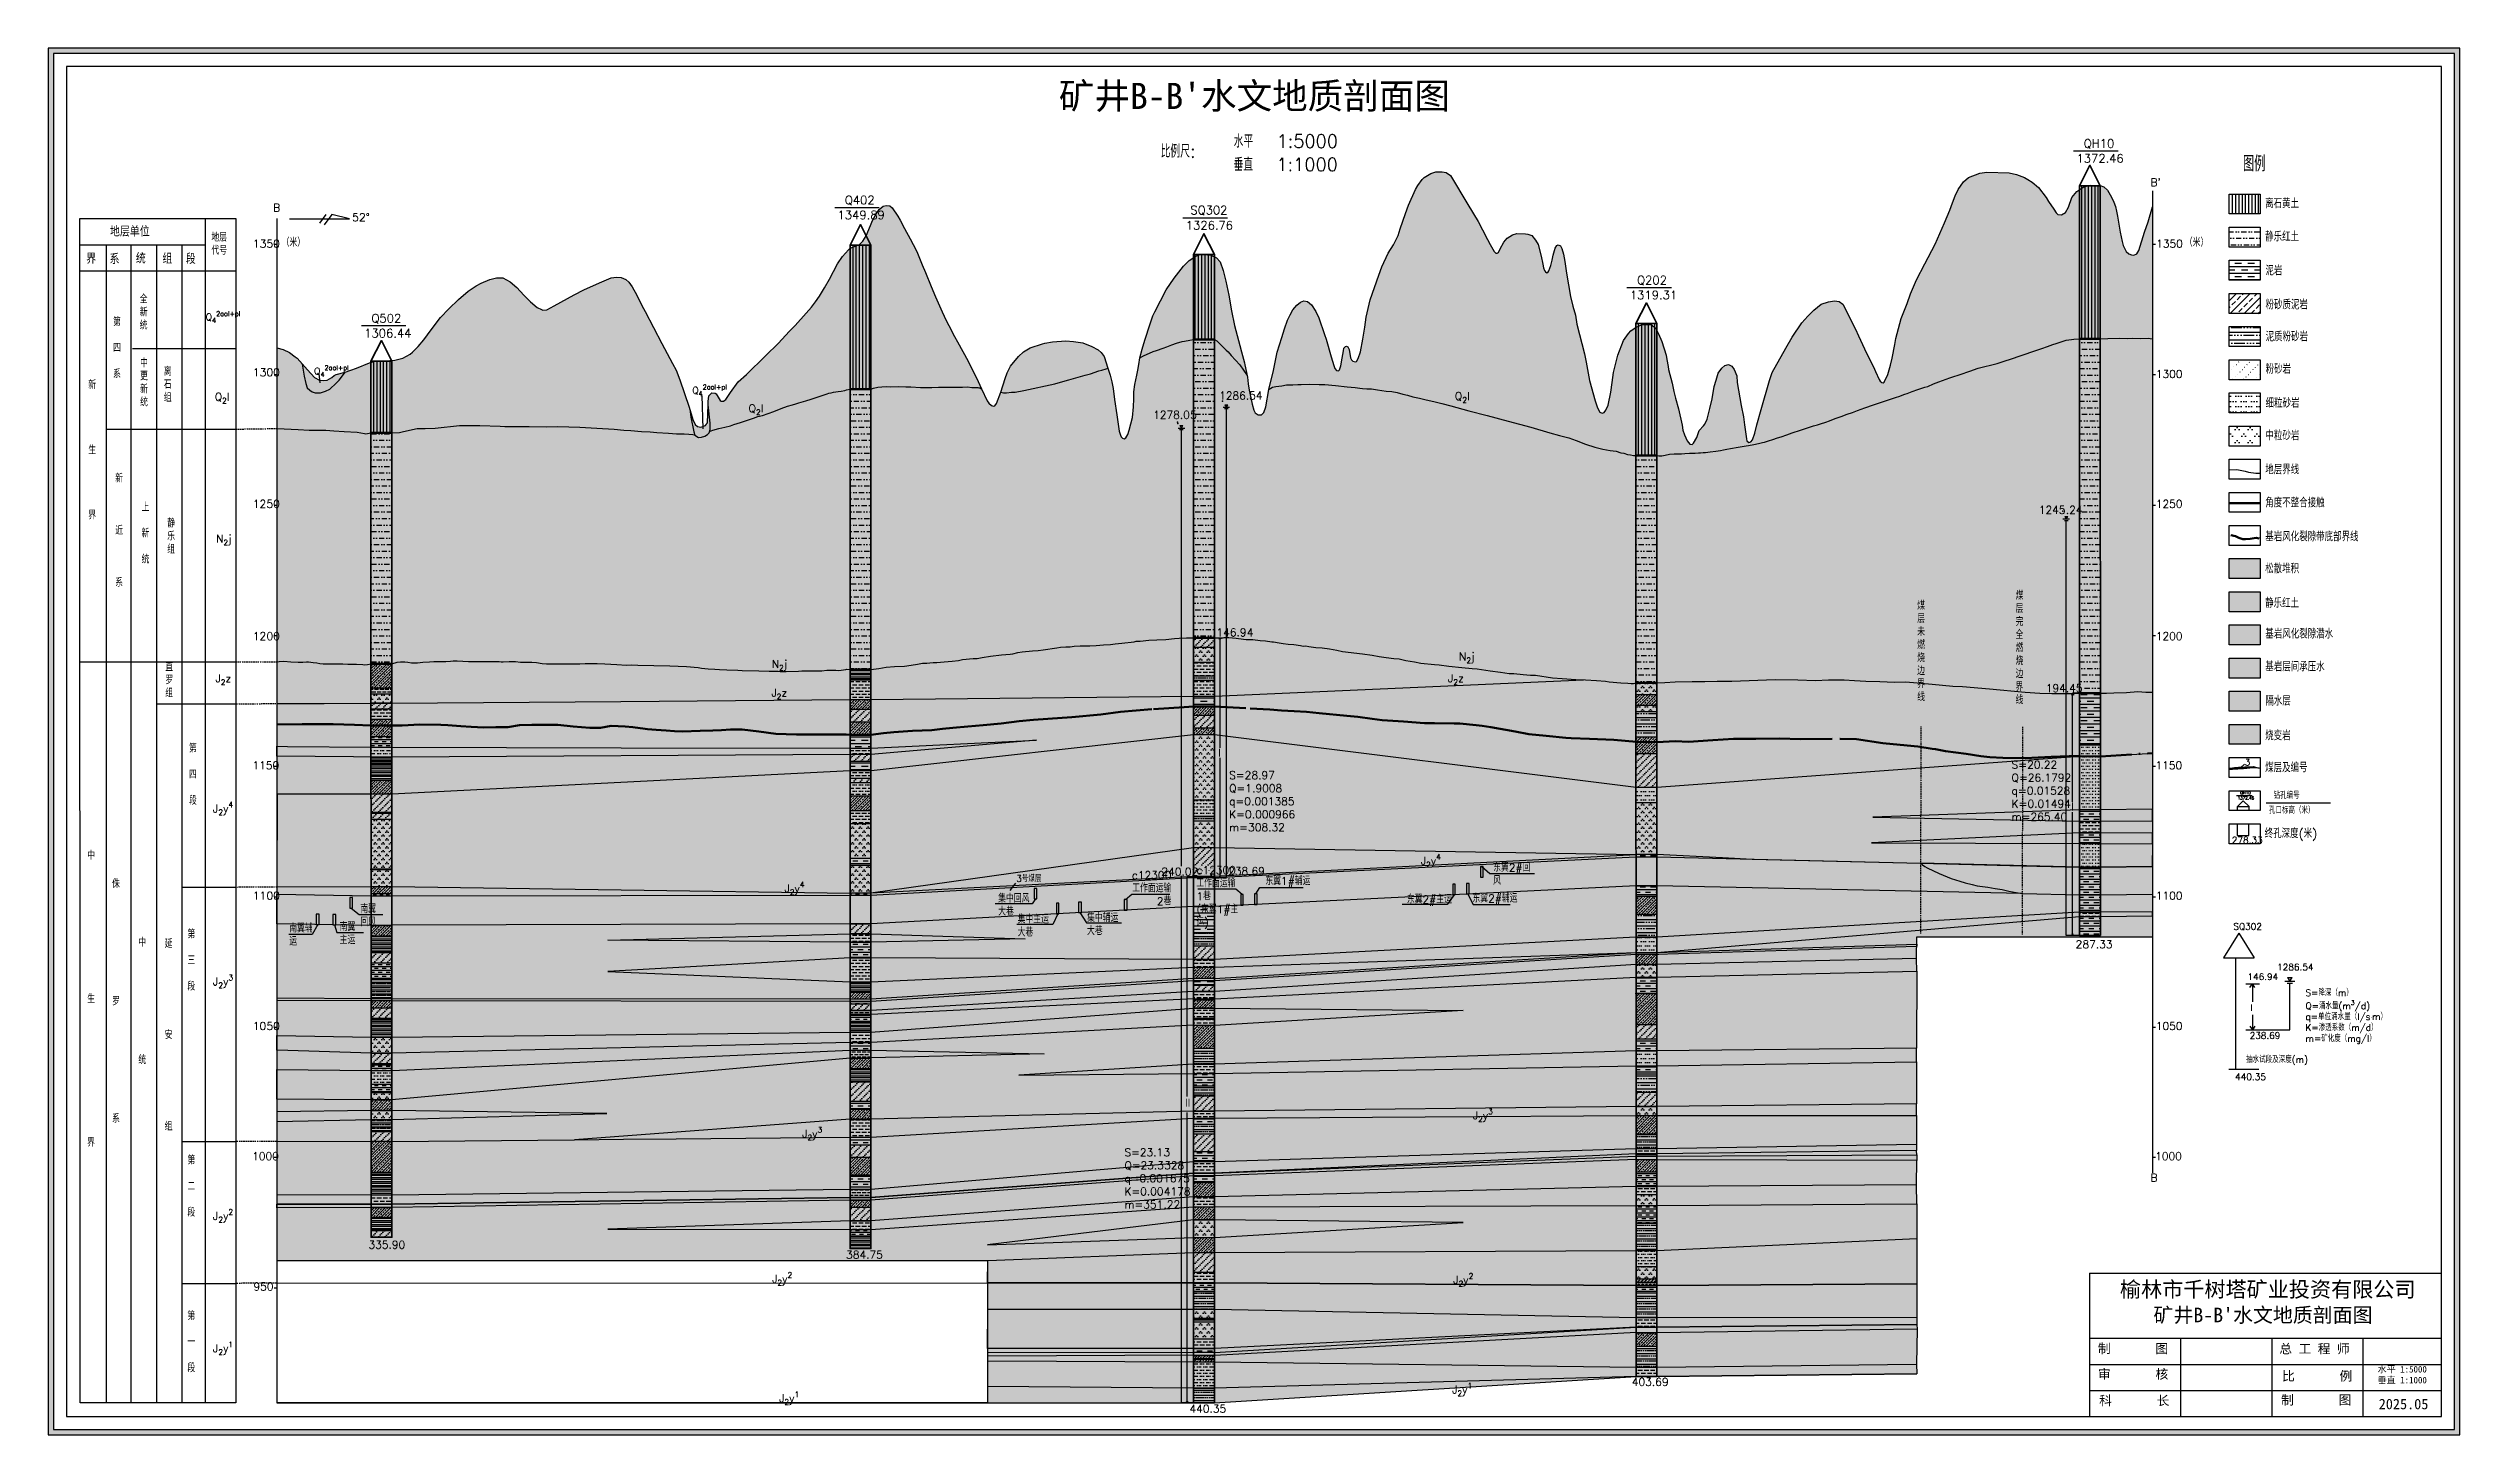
# Model space of a CAD drawing. Header units: millimetres. Extents: x 1392 to 3648, y 316 to 852.
# Drawn here: x 2724 to 3648, y 321 to 852 of the extents above; entities that cross this region are included whole.
import ezdxf

# ---------------------------------------------------------------- set-up
doc = ezdxf.new("R2010")
doc.units = ezdxf.units.MM
doc.linetypes.add('ACAD_ISO03W100', pattern=[30, 12, -18])
doc.linetypes.add('ACAD_ISO10W100', pattern=[18, 12, -3, 0, -3])
for name, color, linetype in [('MAPLAYER_0', 4, 'Continuous'), ('图例', 250, 'Continuous'), ('图名', 250, 'Continuous'), ('图签图框', 7, 'Continuous'), ('地层', 5, 'Continuous'), ('地表', 250, 'Continuous'), ('基岩承压含水层', 131, 'Continuous'), ('抽水试验', 250, 'Continuous'), ('松散堆积层', 41, 'Continuous'), ('标注', 250, 'Continuous'), ('烧变岩区', 6, 'Continuous'), ('煤层', 250, 'Continuous'), ('钻孔', 250, 'Continuous')]:
    doc.layers.add(name, color=color, linetype=linetype)
doc.layers.add('基岩风化潜水区', color=211, linetype='Continuous', true_color=0xfc8df1)
doc.layers.add('隔水层', color=21, linetype='Continuous', true_color=0xffab57)
doc.layers.add('角度不整合', color=1, linetype='Continuous', lineweight=50)
doc.styles.add('HZTXT', font='SimSun.ttf', dxfattribs={"height": 1})
doc.styles.get("Standard").update_dxf_attribs({"font": 'txt', "bigfont": 'gbcbig.shx'})
doc.linetypes.add('ZIGZAG', pattern='A,0.0001,-0.2,[131,ltypeshp.shx,S=0.2,R=0,X=-0.2,Y=0],-0.4,[131,ltypeshp.shx,S=0.2,R=180,X=0.2,Y=0],-0.2', length=0.8001)
pattern_1 = [(0, (2539.2154, 136.937), (1.6, 1.6), [0, -3.2]), (0, (2540.0154, 136.937), (1.6, 1.6), [0, -3.2]), (0, (2540.8154, 136.937), (1.6, 1.6), [0, -3.2])]
pattern_2 = [(0, (2539.4654, 136.235), (1.5, 1.5), [0, -3]), (0, (2540.3654, 136.235), (1.5, 1.5), [0, -3]), (0, (2539.9154, 136.733), (1.5, 1.5), [0, -3])]
pattern_3 = [(45, (2538.4154, 135.737), (-1.0606602, 1.0606602), []), (45, (2539.4761, 135.737), (-1.0606602, 1.0606602), [0.75, -0.375])]
pattern_4 = [(0, (2538.415, 145.737), (0, 10), [10, 0]), (0, (2545.415, 136.987), (0, 10), [2.5, -7.5]), (0, (2545.415, 141.987), (0, 10), [2.5, -7.5]), (0, (2538.415, 138.237), (0, 10), [10, 0]), (0, (2538.415, 143.237), (0, 10), [10, 0]), (0, (2538.415, 140.737), (0, 10), [10, 0]), (0, (2540.415, 136.987), (0, 10), [2.5, -7.5]), (0, (2538.415, 139.487), (0, 10), [2, -8]), (0, (2542.915, 139.487), (0, 10), [2.5, -7.5]), (0, (2540.415, 141.987), (0, 10), [2.5, -7.5]), (0, (2538.415, 144.487), (0, 10), [2, -8]), (0, (2542.915, 144.487), (0, 10), [2.5, -7.5]), (0, (2547.915, 139.487), (0, 10), [0.5, -9.5]), (0, (2547.915, 144.487), (0, 10), [0.5, -9.5])]
pattern_5 = [(0, (2538.4154, 143.737), (0, 8), [8, 0]), (0, (2544.0154, 136.737), (0, 8), [2, -6]), (0, (2544.0154, 140.737), (0, 8), [2, -6]), (0, (2538.4154, 137.737), (0, 8), [8, 0]), (0, (2538.4154, 141.737), (0, 8), [8, 0]), (0, (2538.4154, 139.737), (0, 8), [8, 0]), (0, (2540.0154, 136.737), (0, 8), [2, -6]), (0, (2538.4154, 138.737), (0, 8), [1.6, -6.4]), (0, (2542.0154, 138.737), (0, 8), [2, -6]), (0, (2540.0154, 140.737), (0, 8), [2, -6]), (0, (2538.4154, 142.737), (0, 8), [1.6, -6.4]), (0, (2542.0154, 142.737), (0, 8), [2, -6]), (0, (2546.0154, 138.737), (0, 8), [0.4, -7.6]), (0, (2546.0154, 142.737), (0, 8), [0.4, -7.6])]
pattern_6 = [(0, (2539.0154, 136.6369), (1.2, 1.2), [0, -2.4]), (0, (2539.6154, 136.6369), (1.2, 1.2), [0, -2.4]), (0, (2540.2154, 136.6369), (1.2, 1.2), [0, -2.4])]
pattern_7 = [(45, (2538.4154, 135.737), (-0.848528, 1.6970563), [0.048, -0.72])]
pattern_8 = [(0, (2538.4154, 135.737), (0, 2), []), (0, (2540.0154, 136.937), (2.4, 2), [2.4, -3.2]), (0, (2543.2154, 136.937), (2.4, 2), [0, -0.8, 0, -0.8, 0, -0.8])]
pattern_9 = [(0, (2538.4154, 141.737), (0, 6), [6, 0]), (0, (2542.6154, 136.487), (0, 6), [1.5, -4.5]), (0, (2542.6154, 139.487), (0, 6), [1.5, -4.5]), (0, (2538.4154, 137.237), (0, 6), [6, 0]), (0, (2538.4154, 140.237), (0, 6), [6, 0]), (0, (2538.4154, 138.737), (0, 6), [6, 0]), (0, (2539.6154, 136.487), (0, 6), [1.5, -4.5]), (0, (2538.4154, 137.987), (0, 6), [1.2, -4.8]), (0, (2541.1154, 137.987), (0, 6), [1.5, -4.5]), (0, (2539.6154, 139.487), (0, 6), [1.5, -4.5]), (0, (2538.4154, 140.987), (0, 6), [1.2, -4.8]), (0, (2541.1154, 140.987), (0, 6), [1.5, -4.5]), (0, (2544.1154, 137.987), (0, 6), [0.3, -5.7]), (0, (2544.1154, 140.987), (0, 6), [0.3, -5.7])]
pattern_10 = [(0, (2538.4154, 136.987), (2, 2.5), [2, -1, 0, -1, 0, -1])]
pattern_11 = [(0, (2538.4154, 135.737), (0, 1.5), []), (0, (2539.6154, 136.637), (1.8, 1.5), [1.8, -2.4]), (0, (2542.0154, 136.637), (1.8, 1.5), [0, -0.6, 0, -0.6, 0, -0.6])]
pattern_12 = [(0, (2538.9154, 136.4869), (1, 1), [0, -2]), (0, (2539.4154, 136.4869), (1, 1), [0, -2]), (0, (2539.9154, 136.4869), (1, 1), [0, -2])]
pattern_13 = [(0, (2538.4154, 140.737), (0, 5), [5, 0]), (0, (2541.9154, 136.362), (0, 5), [1.25, -3.75]), (0, (2541.9154, 138.862), (0, 5), [1.25, -3.75]), (0, (2538.4154, 136.987), (0, 5), [5, 0]), (0, (2538.4154, 139.487), (0, 5), [5, 0]), (0, (2538.4154, 138.237), (0, 5), [5, 0]), (0, (2539.4154, 136.362), (0, 5), [1.25, -3.75]), (0, (2538.4154, 137.612), (0, 5), [1, -4]), (0, (2540.6654, 137.612), (0, 5), [1.25, -3.75]), (0, (2539.4154, 138.862), (0, 5), [1.25, -3.75]), (0, (2538.4154, 140.112), (0, 5), [1, -4]), (0, (2540.6654, 140.112), (0, 5), [1.25, -3.75]), (0, (2543.1654, 137.612), (0, 5), [0.25, -4.75]), (0, (2543.1654, 140.112), (0, 5), [0.25, -4.75])]
pattern_14 = [(0, (2538.4154, 135.737), (0, 2.5), []), (0, (2540.4154, 137.237), (3, 2.5), [3, -4]), (0, (2544.4154, 137.237), (3, 2.5), [0, -1, 0, -1, 0, -1])]
pattern_15 = [(90, (2538.4154, 135.7369), (-1.25, 2e-16), [])]
pattern_16 = [(0, (2538.4154, 137.737), (0, 2), [2, 0]), (0, (2539.8154, 135.987), (0, 2), [0.5, -1.5]), (0, (2539.8154, 136.987), (0, 2), [0.5, -1.5]), (0, (2538.4154, 136.237), (0, 2), [2, 0]), (0, (2538.4154, 137.237), (0, 2), [2, 0]), (0, (2538.4154, 136.737), (0, 2), [2, 0]), (0, (2538.8154, 135.987), (0, 2), [0.5, -1.5]), (0, (2538.4154, 136.487), (0, 2), [0.4, -1.6]), (0, (2539.3154, 136.487), (0, 2), [0.5, -1.5]), (0, (2538.8154, 136.987), (0, 2), [0.5, -1.5]), (0, (2538.4154, 137.487), (0, 2), [0.4, -1.6]), (0, (2539.3154, 137.487), (0, 2), [0.5, -1.5]), (0, (2540.3154, 136.487), (0, 2), [0.1, -1.9]), (0, (2540.3154, 137.487), (0, 2), [0.1, -1.9])]
pattern_17 = [(0, (2538.59042, 135.81993), (0.25, 0.25), [0, -0.5]), (0, (2538.74042, 135.81993), (0.25, 0.25), [0, -0.5]), (0, (2538.66542, 135.90293), (0.25, 0.25), [0, -0.5])]

msp = doc.modelspace()

# ---------------------------------------------------------------- texts
at = {"layer": '图例'}
for s, height, p in [('图例', 6, (3565.15, 805.08)), ('离石黄土', 3.25, (3573.65, 791.05)), ('离石黄土', 3.25, (3573.65, 791.05)), ('静乐红土', 3.25, (3573.65, 778.34)), ('泥岩', 3.25, (3573.79, 765.3)), ('粉砂质泥岩', 3.25, (3573.8, 752.23)), ('泥质粉砂岩', 3.25, (3573.84, 739.98)), ('粉砂岩', 3.25, (3573.84, 727.55)), ('细粒砂岩', 3.25, (3573.84, 714.5)), ('中粒砂岩', 3.25, (3573.8, 702.05)), ('地层界线', 3.25, (3573.71, 689.01)), ('地层界线', 3.25, (3573.71, 689.01)), ('角度不整合接触', 3.25, (3573.71, 676.3)), ('角度不整合接触', 3.25, (3573.71, 676.3)), ('基岩风化裂隙带底部界线', 3.25, (3573.72, 663.28)), ('基岩风化裂隙带底部界线', 3.25, (3573.72, 663.28)), ('松散堆积', 3.25, (3573.67, 651.02)), ('松散堆积', 3.25, (3573.67, 651.02)), ('静乐红土', 3.25, (3573.67, 637.83)), ('静乐红土', 3.25, (3573.67, 637.83)), ('基岩风化裂隙潜水', 3.25, (3573.73, 626)), ('基岩风化裂隙潜水', 3.25, (3573.73, 626)), ('基岩层间承压水', 3.25, (3573.73, 613.41)), ('基岩层间承压水', 3.25, (3573.73, 613.41)), ('隔水层', 3.25, (3573.73, 600.29)), ('隔水层', 3.25, (3573.73, 600.29)), ('烧变岩', 3.25, (3573.67, 586.99)), ('烧变岩', 3.25, (3573.67, 586.99)), ('3', 2.5, (3565.8, 577.25)), ('煤层及编号', 3.25, (3573.67, 574.74)), ('煤层及编号', 3.25, (3573.67, 574.74)), ('钻孔编号', 2.5, (3576.9, 564.54)), ('孔口标高（米）', 2.5, (3575.09, 558.86)), ('278.33', 2.5, (3560.88, 547.41)), ('终孔深度(米)', 3.25, (3573.48, 549.48)), ('终孔深度(米)', 3.25, (3573.48, 549.48))]:
    msp.add_text(s, height=height, dxfattribs=at).set_placement(p)
at = {"layer": '图例', "attachment_point": 1}
for s, insert, char_height, width in [('1372.46', (3563.1, 565.37), 1.137, 8.8126), ('QH10', (3564.08, 567.37), 1.137, 8.8126), ('SQ302', (3561.5, 516.8), 2.5, 25.179), ('1286.54', (3578.26, 501.22), 2.5, 18.1148), ('146.94', (3566.88, 497.52), 2.5, 18.1148), ('\\A1;S=降深（m）\\PQ=涌水量(m{\\H0.7x;\\S3^ ;}/d)\\Pq=单位涌水量（l/s·m）\\PK=渗透系数（m/d）\\Pm=矿化度（mg/l）', (3589.15, 491.36), 2.5, 40.8659), ('I', (3568.03, 485.67), 2.5, 9.0203), ('238.69', (3567.72, 474.95), 2.5, 18.1148), ('抽水试段及深度(m)', (3566.37, 465.76), 2.5, 39.551), ('440.35', (3562.15, 459.14), 2.5, 17.7039)]:
    msp.add_mtext(s, dxfattribs=dict(at, insert=insert, char_height=char_height, width=width))
at = {"layer": '图名', "color": 0, "linetype": 'Continuous', "insert": (3111.1, 839.06), "char_height": 10, "width": 568.2417, "attachment_point": 1, "style": 'HZTXT'}
msp.add_mtext("矿井B-B'水文地质剖面图", dxfattribs=at)
at = {"layer": '图名', "color": 0, "linetype": 'Continuous', "width": 147.888, "attachment_point": 1}
for s, insert, char_height in [('比例尺:', (3150.12, 815.38), 5), ('水平  1:5000', (3178.14, 819.2), 5), ('垂直  1:1000', (3178.09, 810.27), 5), ('{\\fFangSong|b0|i0|c134|p49;水平 1:5000\\P\\fSimSun|b0|i0|c134|p2;垂直 1:1000}', (3616.76, 346.98), 2.5)]:
    msp.add_mtext(s, dxfattribs=dict(at, insert=insert, char_height=char_height))
at = {"layer": '图签图框', "color": 0, "linetype": 'Continuous', "attachment_point": 1}
for s, insert, char_height, width in [('{\\fSimSun|b0|i0|c134|p2;\\H0.5936x;榆林市千树塔矿业投资有限公司  }', (3517.98, 379.35, 0), 10, 290.9586), ("{\\fFangSong|b0|i0|c134|p49;矿井B-B'水文地质剖面图}", (3530.85, 369.34), 5.6, 107.3486), ('{\\fSimSun|b0|i0|c134|p2;\\H0.45x;制       图\\H1.3191x; }', (3509.53, 355.5), 8, 232.7669), ('{\\fSimSun|b0|i0|c134|p2;\\H0.45x;总 工 程 师\\H1.3191x; }', (3579.1, 355.39), 8, 232.7669), ('{\\fSimSun|b0|i0|c134|p2;\\H0.45x;审       核\\H1.3191x; }', (3509.55, 345.69), 8, 232.7669), ('{\\fSimSun|b0|i0|c134|p2;\\H0.45x;比       例}', (3580.15, 344.95), 8, 232.7669), ('{\\fSimSun|b0|i0|c134|p2;\\H0.45x;科       长}', (3510.01, 335.52), 8, 232.7669), ('{\\fSimSun|b0|i0|c134|p2;\\H0.45x;制       图\\H1.3191x; }', (3579.76, 335.76), 8, 232.7669)]:
    msp.add_mtext(s, dxfattribs=dict(at, insert=insert, char_height=char_height, width=width))
at = {"layer": '图签图框', "color": 0, "linetype": 'Continuous', "insert": (3617.21, 334.4), "char_height": 4, "attachment_point": 1, "style": 'HZTXT'}
msp.add_mtext_dynamic_manual_height_columns('2025.05', width=53.2381, gutter_width=12.5, heights=[0], dxfattribs=at)
at = {"layer": '地层', "linetype": 'Continuous', "width": 22.963, "attachment_point": 1}
for s, insert, char_height in [('\\A1;Q{\\H0.7x;\\S^ 4;\\S2aol+pl^ ;}', (2825.48, 730.71), 2.6), ('\\A1;Q{\\H0.7x;\\S^ 4;\\S2aol+pl^ ;}', (2970.5, 723.33), 2.6), ('\\A1;Q{\\H0.7x;\\S^ 2;\\H1.4286x;l}', (2992.12, 715.73), 3), ('\\A1;Q{\\H0.7x;\\S^ 2;\\H1.4286x;l}', (3262.97, 720.43), 3), ('\\A1;N{\\H0.7x;\\S^ 2;}j', (3264.52, 620.55), 3), ('\\A1;N{\\H0.7x;\\S^ 2;}j', (3000.98, 617.72), 3), ('\\A1;J{\\H0.7x;\\S^ 2;}z', (3260.3, 612.22), 3), ('\\A1;J{\\H0.7x;\\S^ 2;}z', (3000.83, 606.69), 3), ('\\A1;J{\\H0.7x;\\S^ 2;}y{\\H0.7x;\\S4^ ;}', (3249.86, 543.26), 3), ('\\A1;J{\\H0.7x;\\S^ 2;}y{\\H0.7x;\\S4^ ;}', (3005.86, 532.67), 3), ('\\A1;J{\\H0.7x;\\S^ 2;}y{\\H0.7x;\\S3^ ;}', (3269.81, 445.61), 3), ('\\A1;J{\\H0.7x;\\S^ 2;}y{\\H0.7x;\\S3^ ;}', (3012.66, 438.59), 3), ('\\A1;J{\\H0.7x;\\S^ 2;}y{\\H0.7x;\\S2^ ;}', (3001.11, 382.93), 3), ('\\A1;J{\\H0.7x;\\S^ 2;}y{\\H0.7x;\\S2^ ;}', (3262.31, 382.57), 3), ('\\A1;J{\\H0.7x;\\S^ 2;}y{\\H0.7x;\\S1^ ;}', (3003.8, 337.14), 3), ('\\A1;J{\\H0.7x;\\S^ 2;}y{\\H0.7x;\\S1^ ;}', (3261.87, 340.46), 3)]:
    msp.add_mtext(s, dxfattribs=dict(at, insert=insert, char_height=char_height))
at = {"layer": '抽水试验', "char_height": 3, "attachment_point": 1}
for s, insert, width in [('1278.05', (3147.23, 713.26), 18.1148), ('1286.54', (3172.52, 720.64), 18.1148), ('1245.24', (3486.88, 676.8), 18.1148), ('146.94', (3171.53, 629.8), 18.1148), ('194.45', (3489.5, 608.43), 18.1148), ('I', (3172.15, 583.69), 9.0203), ('S=20.22\\PQ=26.1792\\Pq=0.01528\\PK=0.01494\\Pm=265.40', (3476.44, 579.09), 18.1148), ('I', (3499.31, 563.03), 9.0203), ('240.02', (3150.37, 538.04), 18.1148), ('238.69', (3175.95, 538.25), 18.1148), ('Ⅱ', (3159.07, 449.19), 18.1148)]:
    msp.add_mtext(s, dxfattribs=dict(at, insert=insert, width=width))
at = {"layer": '抽水试验', "color": 3, "char_height": 3}
for s, width, insert, attachment_point in [('c12300工作面运输2巷', 17.5188, (3154.23, 536.69, -0.87), 3), ('c12300工作面运输1巷\\P(东翼1#主运)', 17.5188, (3163.8, 538.62, 1.13), 1), ('东翼2#回风', 15.112, (3277.63, 539.6, 3.13), 1), ('集中回风大巷', 14.4241, (3087.81, 527.72, -0.87), 1), ('东翼2#主运', 21.33, (3244.55, 527.41, 1.13), 1), ('东翼2#辅运', 16.4804, (3269.68, 527.78, 1.13), 1), ('南翼回风', 8.7547, (2843.2, 523.68), 1), ('集中主运大巷', 13.2047, (3095.27, 519.73, -0.87), 1), ('集中辅运大巷', 14.3193, (3121.88, 520.28, -0.87), 1), ('南翼辅运', 11.2854, (2815.96, 516.28), 1), ('南翼主运', 8.4609, (2835.29, 516.83), 1)]:
    msp.add_mtext_dynamic_manual_height_columns(s, width=width, gutter_width=12.5, heights=[0], dxfattribs=dict(at, insert=insert, attachment_point=attachment_point))
at = {"layer": '抽水试验', "insert": (3190.26, 534.45, 1.13), "char_height": 3, "attachment_point": 1}
msp.add_mtext_dynamic_manual_height_columns('{\\C3;东翼1#辅运}', width=18.5986, gutter_width=12.5, heights=[0], dxfattribs=at)
at = {"layer": '标注'}
for s, p in [('地层单位', (2747.23, 780.12)), ('界', (2738.1, 769.71)), ('系', (2747.06, 769.54)), ('组', (2767.32, 769.71)), ('段', (2776.26, 769.62))]:
    msp.add_text(s, height=4, dxfattribs=at).set_placement(p)
at = {"layer": '标注', "linetype": 'Continuous'}
msp.add_text('统', height=4, dxfattribs=at).set_placement((2757.12, 769.8))
at = {"layer": '标注', "linetype": 'Continuous', "width": 22.963, "attachment_point": 1}
for s, insert, char_height in [("B'", (3529.65, 802.4), 3), ('B', (2809.73, 792.68), 3), ('52°', (2840.13, 789.01), 3), ('地层\\P代号', (2786.11, 781.22), 3), ('1350', (2802.04, 778.87), 3), ('（米）', (2813.04, 779.3), 3), ('1350', (3531.87, 778.87), 3), ('（米）', (3542.87, 779.3), 3), ('第 \\P\\P四\\P\\P系', (2748.4, 748.84), 3), ('全\\P新\\P统', (2758.63, 757.53), 3), ('\\A1;Q{\\H0.7x;\\S^ 4;\\S2aol+pl^ ;}', (2783.9, 751.45), 2.6), ('中\\P更\\P新\\P统', (2758.76, 733.04), 3), ('新\\P\\P\\P\\P\\P生\\P\\P\\P\\P\\P界', (2738.89, 724.66), 3), ('离\\P石\\P组', (2767.86, 729.82), 3), ('1300', (2802.04, 729.55), 3), ('1300', (3531.74, 728.93), 3), ('\\A1;Q{\\H0.7x;\\S^ 2;\\H1.4286x;l}', (2787.37, 720.16), 3), ('新\\P\\P\\P\\P近\\P\\P\\P\\P系', (2749.21, 688.83), 3), ('上\\P\\P新\\P\\P统', (2759.31, 677.76), 3), ('1250', (2802.03, 679.09), 3), ('1250', (3531.74, 679.09), 3), ('静\\P乐\\P组', (2769.16, 671.61), 3), ('\\A1;N{\\H0.7x;\\S^ 2;}j', (2787.88, 665.75), 3), ('1200', (2802.03, 628.38), 3), ('1200', (3531.74, 628.38), 3), ('直\\P罗\\P组', (2768.44, 616.46), 3), ('\\A1;J{\\H0.7x;\\S^ 2;}z', (2787.65, 612.17), 3), ('第\\P\\P四\\P\\P段', (2777.5, 585.27), 3), ('1150', (2801.87, 578.84), 3), ('1150', (3531.58, 578.84), 3), ('\\A1;J{\\H0.7x;\\S^ 2;}y{\\H0.7x;\\S4^ ;}', (2786.71, 563.29), 3), ('中\\P\\P\\P\\P\\P\\P\\P\\P\\P\\P\\P生\\P\\P\\P\\P\\P\\P\\P\\P\\P\\P\\P界', (2738.47, 544.19), 3), ('侏\\P\\P\\P\\P\\P\\P\\P\\P\\P罗\\P\\P\\P\\P\\P\\P\\P\\P\\P系', (2748.01, 533.29), 3), ('1100', (2802.03, 528.87), 3), ('1100', (3531.74, 528.87), 3), ('中\\P\\P\\P\\P\\P\\P\\P\\P\\P统', (2758.1, 510.82), 3), ('延\\P\\P  \\P\\P\\P\\P\\P安\\P\\P\\P\\P\\P\\P\\P组', (2768.19, 510.36), 3), ('第\\P\\P三\\P\\P段', (2776.91, 514.01), 3), ('\\A1;J{\\H0.7x;\\S^ 2;}y{\\H0.7x;\\S3^ ;}', (2786.71, 496.98), 3), ('1050', (2802.03, 478.87), 3), ('1050', (3531.74, 478.87), 3), ('第\\P\\P二\\P\\P段', (2776.91, 427.31), 3), ('1000', (2801.73, 428.96), 3), ('1000', (3531.44, 428.96), 3), ('B', (3529.69, 420.71), 3), ('\\A1;J{\\H0.7x;\\S^ 2;}y{\\H0.7x;\\S2^ ;}', (2786.71, 407.08), 3), ('950', (2802.2, 378.94), 3), ('第\\P\\P一\\P\\P段', (2776.91, 367.67), 3), ('\\A1;J{\\H0.7x;\\S^ 2;}y{\\H0.7x;\\S1^ ;}', (2786.71, 356.29), 3)]:
    msp.add_mtext(s, dxfattribs=dict(at, insert=insert, char_height=char_height))
at = {"layer": '煤层', "color": 1, "linetype": 'ACAD_ISO03W100', "char_height": 3, "width": 2.781, "attachment_point": 1}
for s, insert in [('煤层未燃烧边界线', (3440.23, 640)), ('煤层完全燃烧边界线', (3477.95, 643.85))]:
    msp.add_mtext(s, dxfattribs=dict(at, insert=insert))
at = {"layer": '煤层', "insert": (3094.74, 535.17), "char_height": 2.5, "width": 22.9869, "attachment_point": 1}
msp.add_mtext('3号煤层', dxfattribs=at)
at = {"layer": '钻孔', "attachment_point": 1}
for s, insert, char_height, width in [('QH10', (3504.11, 817.42), 3.25, 25.179), ('1372.46', (3501.33, 811.71), 3.25, 25.179), ('Q402', (3029.01, 795.74), 3.25, 25.179), ('1349.89', (3026.23, 790.02), 3.25, 25.179), ('1326.76', (3159.76, 786.05), 3.25, 25.179), ('SQ302', (3161.52, 791.88), 3.25, 25.179), ('1319.31', (3330.05, 759.32), 3.25, 25.179), ('Q202', (3332.83, 765.03), 3.25, 25.179), ('Q502', (2847.5, 750.38), 3.25, 25.179), ('1306.44', (2844.72, 744.67), 3.25, 25.179), ('S=28.97\\PQ=1.9008\\Pq=0.001385\\PK=0.000966\\Pm=308.32', (3176.41, 575.05), 3, 18.1148), ('287.33', (3500.99, 510.21), 3, 17.7039), ('S=23.13\\PQ=23.3328\\Pq=0.001675\\PK=0.004178\\Pm=351.22', (3136.23, 430.42), 3, 18.1148), ('335.90', (2846.32, 394.97), 3, 17.7039), ('384.75', (3029.45, 391.16), 3, 17.7039), ('403.69', (3330.79, 342.39), 3, 17.7039), ('440.35', (3161.14, 332.1), 3, 17.7039)]:
    msp.add_mtext(s, dxfattribs=dict(at, insert=insert, char_height=char_height, width=width))

# ---------------------------------------------------------------- hatches: boundary and pattern name
at = {"layer": '图例'}
h = msp.add_hatch(dxfattribs=at)
h.set_pattern_fill('ANSI31', color=256, scale=10, angle=45, style=0)
h.set_pattern_definition([(90, (2704.9137, 354.3194), (-1.25, 2e-16), [])])
h.paths.add_polyline_path([(3571.7, 788.77), (3571.7, 796.42), (3559.84, 796.42), (3559.84, 788.77)])
h = msp.add_hatch(dxfattribs=at)
h.set_pattern_fill('WB08', color=256, scale=10, style=0, pattern_type=2)
h.set_pattern_definition([(0, (2538.483, 136.987), (2, 2.5), [2, -1, 0, -1, 0, -1])])
h.paths.add_polyline_path([(3571.7, 776.06), (3571.7, 783.71), (3559.84, 783.71), (3559.84, 776.06)])
h = msp.add_hatch(dxfattribs=at)
h.set_pattern_fill('XA01', color=256, scale=10, style=0, pattern_type=2)
h.set_pattern_definition([(0, (2705.075, 353.604), (0, 10), [10, 0]), (0, (2712.075, 344.854), (0, 10), [2.5, -7.5]), (0, (2712.075, 349.854), (0, 10), [2.5, -7.5]), (0, (2705.075, 346.104), (0, 10), [10, 0]), (0, (2705.075, 351.104), (0, 10), [10, 0]), (0, (2705.075, 348.604), (0, 10), [10, 0]), (0, (2707.075, 344.854), (0, 10), [2.5, -7.5]), (0, (2705.075, 347.354), (0, 10), [2, -8]), (0, (2709.575, 347.354), (0, 10), [2.5, -7.5]), (0, (2707.075, 349.854), (0, 10), [2.5, -7.5]), (0, (2705.075, 352.354), (0, 10), [2, -8]), (0, (2709.575, 352.354), (0, 10), [2.5, -7.5]), (0, (2714.575, 347.354), (0, 10), [0.5, -9.5]), (0, (2714.575, 352.354), (0, 10), [0.5, -9.5])])
h.paths.add_polyline_path([(3559.84, 771), (3559.84, 763.35), (3571.7, 763.35), (3571.7, 771)])
h = msp.add_hatch(dxfattribs=at)
h.set_pattern_fill('ANSI33', color=256, scale=15, style=0)
h.set_pattern_definition([(45, (2705.0893, 346.198), (-2.65165, 2.65165), []), (45, (2707.741, 346.198), (-2.65165, 2.65165), [1.875, -0.9375])])
h.paths.add_polyline_path([(3571.7, 750.63), (3571.7, 758.29), (3559.84, 758.29), (3559.84, 750.63)])
h = msp.add_hatch(dxfattribs=at)
h.set_pattern_fill('WB09', color=256, scale=12, style=0, pattern_type=2)
h.set_pattern_definition([(0, (2705.2396, 347.485), (0, 3), []), (0, (2707.6396, 349.285), (3.6, 3), [3.6, -4.8]), (0, (2712.4396, 349.285), (3.6, 3), [0, -1.2, 0, -1.2, 0, -1.2])])
h.paths.add_polyline_path([(3571.7, 737.92), (3571.7, 745.57), (3559.84, 745.57), (3559.84, 737.92)])
h = msp.add_hatch(dxfattribs=at)
h.set_pattern_fill('Q111', color=256, scale=10, style=0, pattern_type=2)
h.set_pattern_definition([(45, (2705.429, 349.099), (-1.414214, 2.828427), [0.08, -1.2])])
h.paths.add_polyline_path([(3559.84, 732.86), (3571.7, 732.86), (3571.7, 725.21), (3559.84, 725.21)])
h = msp.add_hatch(dxfattribs=at)
h.set_pattern_fill('QF03', color=256, scale=10, style=0, pattern_type=2)
h.set_pattern_definition([(0, (2706.429, 350.8877), (2, 2), [0, -4]), (0, (2707.429, 350.8877), (2, 2), [0, -4]), (0, (2708.429, 350.8877), (2, 2), [0, -4])])
h.paths.add_polyline_path([(3559.84, 720.15), (3571.7, 720.15), (3571.7, 712.5), (3559.84, 712.5)])
h = msp.add_hatch(dxfattribs=at)
h.set_pattern_fill('QF04', color=256, scale=10, style=0, pattern_type=2)
h.set_pattern_definition([(0, (2707.179, 351.0987), (2.5, 2.5), [0, -5]), (0, (2708.679, 351.0987), (2.5, 2.5), [0, -5]), (0, (2707.929, 351.9287), (2.5, 2.5), [0, -5])])
h.paths.add_polyline_path([(3571.7, 699.79), (3571.7, 707.44), (3559.84, 707.44), (3559.84, 699.79)])
for color, points in [(51, [(3559.84, 648.94), (3571.7, 648.94), (3571.7, 656.59), (3559.84, 656.59)]), (256, [(3563.43, 576.65), (3561.93, 576.45), (3560.37, 576.31), (3559.91, 576.2), (3559.94, 575.55), (3561.18, 575.77), (3565.33, 576.04), (3569.01, 576.38), (3571.32, 576.31), (3569.08, 576.89), (3565.88, 576.72)])]:
    msp.add_hatch(color=color, dxfattribs=at).paths.add_polyline_path(points)
h = msp.add_hatch(dxfattribs=at)
h.set_pattern_fill('ANSI33', color=256, scale=6, style=0)
h.set_pattern_definition(pattern_3)
h.paths.add_polyline_path([(2855.29, 616.27), (2847.29, 616.28), (2847.29, 607.01), (2855.29, 607.01)])
h = msp.add_hatch(dxfattribs=at)
h.set_pattern_fill('ANSI33', color=256, scale=6, style=0)
h.set_pattern_definition(pattern_3)
h.paths.add_polyline_path([(3039.04, 598.89), (3039.04, 602.55), (3031.03, 602.55), (3031.03, 598.89)])
h = msp.add_hatch(dxfattribs=at)
h.set_pattern_fill('ANSI33', color=256, scale=6, style=0)
h.set_pattern_definition(pattern_3)
h.paths.add_polyline_path([(3340.4, 604.49), (3332.4, 604.49), (3332.4, 600.4), (3340.4, 600.4)])
h = msp.add_hatch(dxfattribs=at)
h.set_pattern_fill('ANSI33', color=256, scale=6, style=0)
h.set_pattern_definition(pattern_3)
h.paths.add_polyline_path([(2855.29, 595), (2847.29, 595), (2847.29, 588.44), (2855.29, 588.44)])
h = msp.add_hatch(dxfattribs=at)
h.set_pattern_fill('ANSI33', color=256, scale=6, style=0)
h.set_pattern_definition(pattern_3)
h.paths.add_polyline_path([(3039.04, 589.06), (3039.04, 594.03), (3031.03, 594.03), (3031.03, 589.06)])
h = msp.add_hatch(dxfattribs=at)
h.set_pattern_fill('ANSI33', color=256, scale=6, style=0)
h.set_pattern_definition(pattern_3)
h.paths.add_polyline_path([(3162.74, 599.87), (3162.72, 599.87), (3162.72, 596.61), (3170.73, 596.61), (3170.73, 599.87)])
h = msp.add_hatch(dxfattribs=at)
h.set_pattern_fill('ANSI33', color=256, scale=6, style=0)
h.set_pattern_definition(pattern_3)
h.paths.add_polyline_path([(3162.72, 591.73), (3162.72, 589.2), (3170.73, 589.2), (3170.73, 591.73)])
h = msp.add_hatch(dxfattribs=at)
h.set_pattern_fill('ANSI33', color=256, scale=6, style=0)
h.set_pattern_definition(pattern_3)
h.paths.add_polyline_path([(3340.4, 581.84), (3340.4, 588.24), (3332.4, 588.24), (3332.4, 581.84)])
h = msp.add_hatch(dxfattribs=at)
h.set_pattern_fill('ANSI33', color=256, scale=6, style=0)
h.set_pattern_definition(pattern_3)
h.paths.add_polyline_path([(2855.3, 566.37), (2855.3, 571.7), (2847.29, 571.7), (2847.29, 566.37)])
h = msp.add_hatch(dxfattribs=at)
h.set_pattern_fill('ANSI33', color=256, scale=6, style=0)
h.set_pattern_definition(pattern_3)
h.paths.add_polyline_path([(3039.04, 560.01), (3039.04, 565.65), (3031.04, 565.65), (3031.04, 560.01)])
h = msp.add_hatch(dxfattribs=at)
h.set_pattern_fill('ANSI33', color=256, scale=6, style=0)
h.set_pattern_definition(pattern_3)
h.paths.add_polyline_path([(2847.48, 530.9), (2847.3, 530.9), (2847.3, 530.9), (2847.3, 528.16), (2855.3, 528.16), (2855.3, 530.89)])
h = msp.add_hatch(dxfattribs=at)
h.set_pattern_fill('ANSI33', color=256, scale=6, style=0)
h.set_pattern_definition(pattern_3)
h.paths.add_polyline_path([(3332.4, 527.22), (3332.4, 520.25), (3340.4, 520.25), (3340.4, 527.22)])
h = msp.add_hatch(dxfattribs=at)
h.set_pattern_fill('ANSI33', color=256, scale=6, style=0)
h.set_pattern_definition(pattern_3)
h.paths.add_polyline_path([(2855.3, 511.91), (2855.3, 515.9), (2847.3, 515.9), (2847.3, 511.91)])
h = msp.add_hatch(dxfattribs=at)
h.set_pattern_fill('ANSI33', color=256, scale=6, style=0)
h.set_pattern_definition(pattern_3)
h.paths.add_polyline_path([(3162.73, 499.89), (3170.73, 499.89), (3170.73, 495.62), (3162.73, 495.62)])
h = msp.add_hatch(dxfattribs=at)
h.set_pattern_fill('ANSI33', color=256, scale=6, style=0)
h.set_pattern_definition(pattern_3)
h.paths.add_polyline_path([(3340.4, 500.96), (3340.4, 504.86), (3332.4, 504.86), (3332.4, 500.96)])
h = msp.add_hatch(dxfattribs=at)
h.set_pattern_fill('ANSI33', color=256, scale=6, style=0)
h.set_pattern_definition(pattern_3)
h.paths.add_polyline_path([(2855.3, 484.35), (2855.3, 487.09), (2847.3, 487.09), (2847.3, 484.35)])
h = msp.add_hatch(dxfattribs=at)
h.set_pattern_fill('ANSI33', color=256, scale=6, style=0)
h.set_pattern_definition(pattern_3)
h.paths.add_polyline_path([(3162.73, 487.25), (3162.73, 484.3), (3170.73, 484.3), (3170.73, 487.25)])
h = msp.add_hatch(dxfattribs=at)
h.set_pattern_fill('ANSI33', color=256, scale=6, style=0)
h.set_pattern_definition(pattern_3)
h.paths.add_polyline_path([(3340.41, 489.67), (3332.4, 489.67), (3332.4, 477.99), (3340.41, 477.99)])
h = msp.add_hatch(dxfattribs=at)
h.set_pattern_fill('ANSI33', color=256, scale=6, style=0)
h.set_pattern_definition(pattern_3)
h.paths.add_polyline_path([(3162.73, 468.89), (3170.73, 468.89), (3170.73, 477.62), (3162.78, 477.66), (3162.76, 477.66), (3162.73, 477.65)])
h = msp.add_hatch(dxfattribs=at)
h.set_pattern_fill('ANSI33', color=256, scale=6, style=0)
h.set_pattern_definition(pattern_3)
h.paths.add_polyline_path([(3039.04, 461.09), (3039.04, 465.09), (3031.04, 465.09), (3031.04, 461.09)])
h = msp.add_hatch(dxfattribs=at)
h.set_pattern_fill('ANSI33', color=256, scale=6, style=0)
h.set_pattern_definition(pattern_3)
h.paths.add_polyline_path([(2855.31, 445), (2855.31, 449), (2847.31, 449), (2847.31, 445)])
h = msp.add_hatch(dxfattribs=at)
h.set_pattern_fill('ANSI33', color=256, scale=6, style=0)
h.set_pattern_definition(pattern_3)
h.paths.add_polyline_path([(3039.04, 441.57), (3039.04, 445.47), (3031.04, 445.47), (3031.04, 441.57)])
h = msp.add_hatch(dxfattribs=at)
h.set_pattern_fill('ANSI33', color=256, scale=6, style=0)
h.set_pattern_definition(pattern_3)
h.paths.add_polyline_path([(3340.41, 436.06), (3340.41, 443.04), (3332.41, 443.04), (3332.41, 436.06)])
h = msp.add_hatch(dxfattribs=at)
h.set_pattern_fill('ANSI33', color=256, scale=6, style=0)
h.set_pattern_definition(pattern_3)
h.paths.add_polyline_path([(2847.31, 421.35), (2855.31, 421.35), (2855.31, 433.13), (2847.31, 433.14), (2847.31, 433.14)])
h = msp.add_hatch(dxfattribs=at)
h.set_pattern_fill('ANSI33', color=256, scale=6, style=0)
h.set_pattern_definition(pattern_3)
h.paths.add_polyline_path([(3039.04, 420.31), (3039.04, 427.03), (3031.04, 427.03), (3031.04, 420.31)])
h = msp.add_hatch(dxfattribs=at)
h.set_pattern_fill('ANSI33', color=256, scale=6, style=0)
h.set_pattern_definition(pattern_3)
h.paths.add_polyline_path([(3340.41, 421.48), (3340.41, 426.12), (3332.41, 426.12), (3332.41, 421.48)])
h = msp.add_hatch(dxfattribs=at)
h.set_pattern_fill('ANSI33', color=256, scale=6, style=0)
h.set_pattern_definition(pattern_3)
h.paths.add_polyline_path([(3170.73, 411.87), (3170.73, 417.3), (3162.73, 417.3), (3162.73, 411.87)])
h = msp.add_hatch(dxfattribs=at)
h.set_pattern_fill('ANSI33', color=256, scale=6, style=0)
h.set_pattern_definition(pattern_3)
h.paths.add_polyline_path([(2847.31, 407.73), (2847.31, 404.02), (2855.31, 404.02), (2855.31, 407.73)])
h = msp.add_hatch(dxfattribs=at)
h.set_pattern_fill('ANSI33', color=256, scale=6, style=0)
h.set_pattern_definition(pattern_3)
h.paths.add_polyline_path([(3031.04, 410.57), (3031.04, 407.94), (3039.04, 407.94), (3039.04, 410.57)])
h = msp.add_hatch(dxfattribs=at)
h.set_pattern_fill('ANSI33', color=256, scale=6, style=0)
h.set_pattern_definition(pattern_3)
h.paths.add_polyline_path([(3162.73, 408.04), (3162.73, 403.06), (3170.73, 403.06), (3170.73, 408.04)])
h = msp.add_hatch(dxfattribs=at)
h.set_pattern_fill('ANSI33', color=256, scale=6, style=0)
h.set_pattern_definition(pattern_3)
h.paths.add_polyline_path([(3162.73, 396.28), (3162.73, 390.54), (3170.74, 390.54), (3170.73, 396.28)])
h = msp.add_hatch(dxfattribs=at)
h.set_pattern_fill('ANSI33', color=256, scale=6, style=0)
h.set_pattern_definition(pattern_3)
h.paths.add_polyline_path([(3340.41, 354.55), (3340.41, 359.72), (3338.14, 359.73), (3332.41, 359.73), (3332.41, 354.55)])
h = msp.add_hatch(dxfattribs=at)
h.set_pattern_fill('ANSI33', color=256, scale=6, style=0)
h.set_pattern_definition(pattern_3)
h.paths.add_polyline_path([(3162.76, 351.07), (3162.74, 351.07), (3162.74, 349.89), (3170.74, 349.89), (3170.74, 351.06)])
h = msp.add_hatch(dxfattribs=at)
h.set_pattern_fill('ANSI33', color=256, scale=6, style=0)
h.set_pattern_definition(pattern_3)
h.paths.add_polyline_path([(3170.74, 348.62), (3170.74, 349.47), (3162.74, 349.47), (3162.74, 348.62)])
at = {"layer": '图签图框'}
h = msp.add_hatch(color=256, dxfattribs=at)
h.paths.add_polyline_path([(2723.54, 320.6), (3648.29, 320.6), (3648.29, 852.34), (2723.54, 852.34)])
h.paths.add_polyline_path([(2725.54, 322.6), (3646.29, 322.6), (3646.29, 850.34), (2725.54, 850.34)], flags=16)
at = {"layer": '基岩承压含水层'}
for points in [[(3571.7, 618.46), (3559.84, 618.46), (3559.84, 610.81), (3571.7, 610.81)], [(3502.45, 560.27), (3510.45, 560.33), (3530.41, 560.49), (3530.41, 582.03), (3510.47, 580.76), (3502.43, 580.83), (3340.44, 569), (3332.42, 569.01), (3170.74, 589.18), (3162.74, 589.18), (3039.13, 575.41), (3030.98, 575.41), (2855.31, 566.38), (2847.31, 566.37), (2811.33, 566.38), (2811.26, 530.76), (2847.34, 530.9), (2855.32, 530.89), (2943.2, 529.63), (3031.04, 528.35), (3039.02, 528.38), (3162.74, 545.78), (3170.74, 545.82), (3332.41, 543.2), (3340.41, 543.22), (3365.51, 541.93), (3377.01, 541.34), (3441.65, 539.76), (3480.65, 538.81), (3502.48, 538.27), (3510.56, 538.29), (3530.4, 538.49), (3530.41, 547.26), (3510.45, 547.33), (3502.47, 547.3), (3422.7, 547.59), (3502.51, 551.4), (3510.45, 551.4), (3530.41, 551.37), (3530.41, 551.37), (3530.41, 556.03), (3510.48, 555.93), (3502.5, 555.94), (3423.28, 557.42)], [(2855.35, 584.26), (2847.33, 584.25), (2815.28, 584.59), (2811.26, 584.64), (2811.26, 580.85), (2855.29, 580.41), (3031.04, 581.54), (3039.04, 581.54), (3102.52, 586.97), (3039.04, 583.89), (3031.04, 583.89), (2943.2, 584.07)], [(2938.1, 498.25), (3031.04, 494.26), (3039.04, 494.26), (3162.75, 499.88), (3170.74, 499.9), (3332.48, 505.56), (3340.41, 505.56), (3502.48, 519.35), (3510.47, 519.33), (3530.41, 519.58), (3530.41, 521.11), (3502.47, 521.05), (3340.42, 511.45), (3332.4, 511.4), (3170.7, 502.83), (3162.74, 502.83), (3039.04, 503.54), (3031.06, 503.54)], [(3031.04, 509.54), (3039.05, 509.54), (3098.15, 510.84), (3039.04, 512.73), (3031.04, 512.73), (2938.83, 510.28)], [(3440.12, 498.44), (3440.01, 503.22), (3340.41, 500.95), (3332.45, 500.96), (3170.74, 490.6), (3162.74, 490.6), (3039.04, 483.29), (3031.04, 483.29), (3031.04, 481.92), (3039.03, 481.92), (3162.79, 487.9), (3170.74, 487.84), (3332.41, 496.04), (3340.39, 496.04)], [(2811.36, 473.67), (2811.26, 473.67), (2811.26, 468.08), (2847.31, 466.93), (2855.31, 466.93), (3031.05, 471.02), (3039.02, 471.02), (3162.76, 477.66), (3170.72, 477.62), (3266.16, 483.26), (3170.74, 484.26), (3162.74, 484.26), (3039.04, 475.01), (3031.03, 475.03), (2855.31, 473.08), (2847.31, 473.08)], [(2847.32, 449.01), (2855.31, 449), (3031.04, 465.08), (3039.05, 465.1), (3105.5, 466.66), (3039.04, 468.08), (3031.04, 468.08), (2855.31, 460.27), (2847.31, 460.27), (2811.26, 460.73), (2811.26, 449.37)], [(3332.41, 462.13), (3340.39, 462.12), (3439.99, 463.67), (3440, 468.81), (3340.41, 467.82), (3332.41, 467.82), (3170.7, 462.69), (3162.74, 462.71), (3095.7, 458.51), (3162.74, 459.12), (3170.74, 459.12)], [(2811.26, 444.41), (2811.26, 440.73), (2847.31, 441.49), (2855.31, 441.49), (2937.73, 443.83), (2855.28, 445), (2847.31, 445)], [(3031.07, 411.59), (3034.94, 411.59), (3039.03, 411.59), (3162.74, 420.95), (3170.75, 420.97), (3173.48, 421.08), (3332.41, 428.39), (3340.41, 428.39), (3439.93, 429.68), (3439.97, 431.99), (3340.38, 430.4), (3332.44, 430.42), (3170.74, 425.4), (3162.74, 425.4), (3039.04, 414.75), (3031.09, 414.77), (2855.31, 412.56), (2847.31, 412.56), (2811.26, 412.81), (2811.26, 409), (2811.43, 409.01), (2847.31, 409.01), (2855.34, 409.01)], [(3170.73, 411.89), (3162.74, 411.89), (3039.04, 402.67), (3031.05, 402.67), (2938.08, 399.43), (3031.07, 399.3), (3039.03, 399.31), (3162.74, 408.06), (3170.74, 408.06), (3332.43, 408.57), (3340.46, 408.54), (3440.09, 409.13), (3440, 416.43), (3340.4, 415.78), (3332.41, 415.79)], [(3083.78, 393.51), (3162.74, 396.25), (3170.71, 396.25), (3266.15, 402.03), (3170.74, 403.05), (3162.77, 403.04)], [(3083.82, 387.47), (3083.76, 378.88), (3162.74, 378.9), (3170.74, 378.9), (3332.41, 377.83), (3340.4, 377.84), (3440.06, 378.43), (3440.09, 395.9), (3340.41, 391.33), (3332.41, 391.33), (3170.74, 390.53), (3162.74, 390.53)], [(3170.74, 353.66), (3332.41, 361.87), (3333.84, 361.87), (3340.37, 361.91), (3440.12, 362.95), (3440.06, 365.65), (3340.41, 365.62), (3332.42, 365.59), (3170.74, 368.73), (3162.74, 368.73), (3083.81, 368.75), (3083.75, 353.64)], [(3083.85, 348.92), (3083.8, 339.13), (3162.74, 338.42), (3170.74, 338.42), (3332.42, 342.99), (3340.41, 343.01), (3440.03, 343.97), (3439.99, 347.7), (3340.41, 346.51), (3332.41, 346.51), (3170.74, 348.63), (3162.74, 348.63)]]:
    msp.add_hatch(color=256, dxfattribs=at).paths.add_polyline_path(points)
h = msp.add_hatch(color=256, dxfattribs=at)
h.paths.add_polyline_path([(3340.41, 446.44), (3332.48, 446.47), (3170.71, 444.65), (3162.75, 444.68), (3039.04, 441.6), (3031.04, 441.61), (2925.34, 433.76), (2944.14, 433.92), (2964.35, 434.1), (3031.06, 434.71), (3039.04, 434.68), (3162.73, 442.02), (3170.73, 442.02), (3251.58, 442.55), (3332.41, 443.04), (3340.43, 443.05), (3440.02, 443.04), (3440, 447.58)])
h.paths.add_polyline_path([(3269.06, 448.06), (3277.95, 448.06), (3277.95, 440.11), (3269.06, 440.11)], flags=25)
h.paths.add_polyline_path([(3011.91, 441.04), (3020.79, 441.04), (3020.79, 433.09), (3011.91, 433.09)], flags=24)
at = {"layer": '基岩风化潜水区'}
msp.add_hatch(color=256, dxfattribs=at).paths.add_polyline_path([(3559.84, 631.17), (3559.84, 623.52), (3571.7, 623.52), (3571.7, 631.17)])
h = msp.add_hatch(color=256, dxfattribs=at)
h.paths.add_polyline_path([(3332.55, 586.29), (3340.39, 586.26), (3347.59, 586.66), (3352.59, 586.3), (3361.82, 586.93), (3369.76, 587.48), (3378.34, 587.47), (3387.31, 587.64), (3395.58, 587.39), (3410.66, 587.51), (3416.99, 587.33), (3427.09, 585.88), (3436.34, 584.99), (3440.42, 584.53), (3446.02, 583.68), (3447.2, 583.48), (3451.03, 582.83), (3459.03, 581.71), (3464.69, 580.91), (3468.03, 580.48), (3473.13, 580.16), (3481.62, 580.13), (3491.6, 580.54), (3498.52, 580.9), (3502.43, 580.83), (3510.47, 580.76), (3530.41, 582.03), (3530.41, 605.43), (3528.8, 605.39), (3527.87, 605.44), (3524.9, 605.59), (3520.5, 605.24), (3515.66, 605.2), (3512.86, 605.02), (3510.47, 604.96), (3502.47, 604.96), (3500.66, 604.94), (3491.84, 604.93), (3487.2, 605.01), (3481.66, 605.43), (3467.98, 606.62), (3457.63, 607.54), (3453.94, 607.7), (3449.97, 608.12), (3445.99, 608.43), (3435.91, 609.33), (3431.52, 609.29), (3425.85, 609.45), (3420.59, 609.64), (3416.15, 609.9), (3412.21, 610.09), (3406.28, 610.12), (3401.21, 609.91), (3394.4, 610.17), (3385.71, 610.2), (3379.09, 610.03), (3369.09, 609.64), (3363.49, 609.64), (3358.77, 609.53), (3354, 609.49), (3347.48, 609.33), (3343.45, 609.12), (3340.41, 608.91), (3332.41, 608.91), (3331.45, 608.69), (3330.53, 608.78), (3329.26, 608.88), (3326.54, 609.01), (3322.16, 609.31), (3320.66, 609.58), (3317.2, 609.84), (3312.98, 610.13), (3312.28, 610.15), (3170.73, 603.88), (3162.75, 603.88), (3039.01, 602.55), (3039.04, 602.54), (3031.06, 602.55), (2943.16, 601.86), (2855.29, 601.15), (2847.33, 601.16), (2829.32, 601.1), (2811.26, 600.99), (2811.26, 592.97), (2811.42, 593), (2820.85, 593.07), (2832.82, 593.17), (2840.97, 592.82), (2847.3, 592.6), (2855.31, 592.6), (2859.3, 592.6), (2866.08, 593.05), (2874.07, 592.87), (2876.81, 592.77), (2881.79, 592.39), (2885.74, 592.08), (2890.62, 591.89), (2895.19, 591.93), (2899.76, 591.97), (2904.24, 592.68), (2908.95, 592.92), (2913.61, 592.87), (2918.94, 592.88), (2924.83, 592.19), (2928.02, 591.94), (2931.21, 591.7), (2935.33, 591.7), (2939.45, 592.48), (2944.79, 592.17), (2947.69, 591.99), (2952.46, 591.29), (2953.35, 591.16), (2956.71, 590.98), (2960.48, 590.74), (2963.64, 590.49), (2966.8, 590.25), (2973.59, 590.54), (2978.38, 590.65), (2981.78, 590.88), (2985.18, 591.11), (2988.12, 591.05), (2989.64, 591.02), (2992.82, 590.64), (2996.01, 590.26), (3002.56, 589.4), (3006.5, 589.26), (3010.44, 589.12), (3015.44, 589.14), (3020.45, 589.15), (3025.79, 589.15), (3026.7, 589.19), (3029.56, 589.13), (3031.04, 589.07), (3039.04, 589.07), (3043.83, 589.69), (3047.81, 590.06), (3054.9, 590.51), (3058.63, 590.69), (3062.36, 590.87), (3066.4, 591.29), (3070.44, 591.7), (3076.22, 592.2), (3082, 592.69), (3088.91, 593.38), (3095.92, 594.27), (3101.41, 594.72), (3106.89, 595.16), (3116.08, 595.75), (3127.14, 596.84), (3134.73, 597.82), (3147.44, 598.89), (3159.18, 599.61), (3162.74, 599.87), (3170.74, 599.87), (3184.44, 599.18), (3191.98, 598.72), (3196.5, 598.37), (3201.3, 598.08), (3206.11, 597.8), (3210.91, 597.38), (3221.52, 596.32), (3225.76, 595.89), (3231.22, 595.15), (3235.1, 594.62), (3243.22, 594.09), (3251.34, 593.56), (3255.12, 593.49), (3262.66, 593.44), (3264.88, 593.41), (3271.17, 592.77), (3273.42, 592.54), (3276.74, 591.97), (3286.03, 590.29), (3291.32, 589.25), (3297.89, 588.61), (3305.44, 587.84), (3307.57, 587.72), (3314.63, 587.47), (3323.96, 587.07)])
h.paths.add_polyline_path([(3312.28, 610.15), (3309.36, 610.23), (3304.04, 610.63), (3300.44, 610.95), (3293.89, 611.86), (3291.93, 611.92), (3289.1, 612.21), (3285.52, 612.56), (3283.78, 612.61), (3280.41, 613.08), (3276.53, 613.57), (3271.46, 614.39), (3269.56, 614.47), (3265.61, 614.88), (3260.67, 615.41), (3256.97, 615.89), (3255.13, 615.99), (3249.9, 616.46), (3247.41, 617.06), (3244.16, 617.5), (3241.54, 618.16), (3239.54, 618.34), (3236.64, 618.74), (3233.96, 619.05), (3231.19, 619.55), (3227.54, 620.03), (3219.83, 621.04), (3217.64, 621.56), (3214.81, 622.07), (3212.11, 622.36), (3209.68, 622.46), (3206.94, 622.89), (3205.8, 623.12), (3204.8, 623.07), (3203.7, 623.24), (3201.13, 623.64), (3199.03, 623.78), (3197.15, 624.11), (3195.52, 624.28), (3193.34, 624.66), (3192.69, 624.74), (3190.35, 625.06), (3188.23, 625.22), (3185.42, 625.6), (3182.86, 625.62), (3181.83, 625.71), (3179.13, 626.04), (3176.24, 626.39), (3174.4, 626.37), (3173.07, 626.19), (3170.74, 626.24), (3162.74, 626.24), (3159.97, 626.19), (3157.21, 626.16), (3155.38, 625.98), (3152.09, 625.65), (3148.61, 625.45), (3145.56, 625.32), (3142.31, 624.92), (3140.79, 624.92), (3140.02, 624.75), (3135.19, 624.24), (3132.73, 623.98), (3130.83, 623.73), (3128.23, 623.56), (3125.33, 623.33), (3123, 623.16), (3120.88, 623.16), (3119.21, 623.15), (3116.98, 623), (3115.39, 622.8), (3113.7, 622.8), (3111.77, 622.62), (3110.37, 622.44), (3105.13, 621.65), (3103.17, 621.43), (3100.94, 621.3), (3097, 620.91), (3095.29, 620.55), (3093.38, 620.05), (3092.43, 620.02), (3089.12, 619.7), (3084.88, 619.22), (3081.7, 618.73), (3079.79, 618.34), (3078.26, 618.34), (3074.15, 617.87), (3072.64, 617.53), (3070.13, 617.3), (3067.07, 617.07), (3064.32, 616.72), (3062.92, 616.78), (3061.62, 616.59), (3060.43, 616.57), (3058.74, 616.52), (3056.91, 616.19), (3054.42, 615.8), (3051.85, 615.34), (3048.04, 615.18), (3044.85, 614.92), (3042.04, 614.51), (3039.04, 614.12), (3031.04, 614.14), (3029.84, 614.18), (3029.42, 614.07), (3026.65, 613.75), (3025.5, 613.79), (3023.57, 613.87), (3022.09, 613.85), (3020.13, 613.61), (3019.55, 613.6), (3016.78, 613.58), (3014.83, 613.57), (3012.47, 613.55), (3011.23, 613.43), (3006.46, 613.37), (3004.22, 613.29), (3003.45, 613.41), (3000.02, 613.45), (2996, 613.55), (2989.59, 613.75), (2988.02, 613.82), (2983.7, 613.9), (2980.97, 614.09), (2979.14, 614.2), (2976.59, 614.32), (2974.11, 614.57), (2972.75, 614.8), (2968.34, 615.24), (2961.84, 615.55), (2949.67, 615.79), (2947.39, 615.88), (2945.31, 615.81), (2941.57, 616.05), (2936.96, 616.27), (2934.07, 616.36), (2929.49, 616.39), (2927.44, 616.27), (2922.53, 616.2), (2919.36, 616.22), (2916.91, 616.3), (2914.59, 616.28), (2912.91, 616.39), (2910.71, 616.77), (2908.94, 616.86), (2906.21, 616.89), (2904.69, 616.9), (2902.69, 617.09), (2901.69, 617.19), (2900.27, 617.2), (2898.01, 617.07), (2897.21, 617.08), (2896.41, 617.09), (2892.66, 617.12), (2890.65, 617.2), (2888.29, 617.21), (2886.36, 617.14), (2884.73, 617.2), (2882.51, 617.3), (2880.38, 617.39), (2878.78, 617.35), (2877.85, 617.27), (2876.06, 617.15), (2874.41, 617.16), (2872.86, 617.14), (2871.44, 617.13), (2869.68, 617), (2867.22, 616.86), (2865.18, 616.69), (2863.68, 616.62), (2862.85, 616.69), (2861.38, 616.95), (2860.25, 617.05), (2858.59, 617.05), (2857.34, 616.9), (2855.29, 616.27), (2847.31, 616.28), (2846.01, 615.97), (2845, 615.92), (2844.17, 615.95), (2841.75, 616.1), (2840.34, 616.16), (2838.38, 616.12), (2836.48, 616.21), (2834.54, 616.24), (2832.93, 616.26), (2830.79, 616.29), (2829, 616.32), (2827.67, 616.42), (2826.54, 616.59), (2825.09, 616.8), (2823.39, 616.99), (2822.55, 616.98), (2821.22, 616.87), (2819.35, 616.93), (2816.57, 617.01), (2813.89, 617.22), (2812.08, 617.2), (2811.26, 617.07), (2811.26, 600.99), (2829.32, 601.1), (2847.33, 601.16), (2855.29, 601.15), (2943.16, 601.86), (3031.06, 602.55), (3039.04, 602.54), (3039.01, 602.55), (3162.75, 603.88), (3170.73, 603.88)])
h.paths.add_polyline_path([(3259.55, 613.72), (3266.75, 613.72), (3266.75, 606.77), (3259.55, 606.77)], flags=24)
h.paths.add_polyline_path([(3000.08, 608.19), (3007.28, 608.19), (3007.28, 601.24), (3000.08, 601.24)], flags=24)
at = {"layer": '松散堆积层'}
h = msp.add_hatch(color=51, dxfattribs=at)
h.paths.add_polyline_path([(3530.41, 791.48), (3528.75, 785.74), (3527.46, 781.79), (3525.17, 774.79), (3524.45, 773.52), (3523.32, 773.01), (3522.47, 773.11), (3521.41, 773.45), (3520.35, 774.36), (3519.17, 776.75), (3518.81, 778.22), (3518.05, 781.8), (3517.02, 787.97), (3516.63, 789.8), (3516.24, 791.64), (3515.58, 793.28), (3514.78, 795.28), (3513.21, 797.86), (3511.82, 799.15), (3510.38, 799.67), (3506.68, 799.83), (3504.14, 799.22), (3501.5, 797.4), (3499.48, 795.06), (3498.26, 791.42), (3497.14, 789.33), (3495.59, 788.43), (3494.2, 788.61), (3493.57, 789.2), (3492.59, 790.56), (3490.63, 793.52), (3489.65, 795.11), (3486.8, 798.93), (3484.38, 800.96), (3482.67, 801.97), (3481.43, 802.8), (3478.33, 803.98), (3475.44, 804.61), (3466.94, 804.84), (3464.19, 804.47), (3459.97, 802.75), (3457.98, 801.06), (3455.92, 798.13), (3454.73, 795.74), (3453.71, 793), (3452.7, 790.27), (3450.66, 785.33), (3447.09, 777.18), (3443.11, 769.69), (3440.01, 763.46), (3437.64, 758.16), (3436.41, 754.5), (3434.09, 748.71), (3432.09, 741.07), (3431.7, 738.68), (3430.67, 733.51), (3430.03, 730.74), (3428.91, 727.18), (3427.53, 724.22), (3427.16, 724.03), (3426.69, 724.15), (3426, 724.72), (3425.66, 725.34), (3424.26, 728.4), (3423.43, 730.16), (3422.25, 732.63), (3420.01, 737.1), (3417.73, 742.06), (3416.55, 744.65), (3411.75, 754.21), (3410.3, 755.24), (3408.48, 755.46), (3406.19, 755.14), (3403.45, 754.16), (3400.61, 751.91), (3398.24, 749.6), (3396.03, 747.03), (3392.32, 741.59), (3389.83, 737.3), (3384.65, 727.99), (3383.65, 724.87), (3380.46, 713.78), (3378.77, 707.86), (3377.93, 704.74), (3377.08, 702.19), (3376.5, 701.34), (3375.63, 701.2), (3374.88, 701.78), (3374.75, 702.59), (3373.99, 707.9), (3373.57, 711), (3372.75, 715.39), (3371.22, 724.15), (3371.02, 726.69), (3370.06, 729.14), (3369.12, 730.47), (3367.87, 731.1), (3366.49, 730.7), (3365.32, 729.64), (3363.93, 727.72), (3363.2, 725.03), (3362.43, 722.62), (3361.55, 717.94), (3360.74, 714.21), (3359.68, 710.09), (3358.86, 708.19), (3358.31, 707.57), (3356.62, 705.71), (3355.67, 703.04), (3354.42, 700.91), (3353.89, 700.41), (3352.99, 700.56), (3351.99, 701.8), (3351.01, 704.03), (3350.39, 705.85), (3350.09, 707.77), (3348.76, 714.1), (3347.55, 718.11), (3346.96, 720.75), (3346.25, 723.89), (3344.83, 729.09), (3344.69, 730.24), (3344.25, 733.01), (3343.95, 734.63), (3342.36, 739.88), (3341.08, 742.83), (3339.87, 745.07), (3338.3, 746.28), (3336.9, 746.4), (3334.55, 746.26), (3332.41, 745.37), (3330.4, 743.99), (3329.54, 742.95), (3327.57, 740.24), (3325.48, 734.64), (3324.54, 731.04), (3323.74, 728.01), (3323.27, 724.21), (3322.81, 720.41), (3321.78, 715.42), (3320.84, 713.49), (3320.2, 712.65), (3319.43, 712.4), (3318.49, 712.75), (3317.66, 714.39), (3316.75, 717.13), (3314.61, 724.96), (3313.28, 731.96), (3312.65, 735.16), (3309.75, 746.47), (3309.22, 749.96), (3308.24, 753.47), (3307.23, 757.16), (3305.76, 766.11), (3305.45, 767.9), (3305.05, 770.51), (3304.59, 773.36), (3303.99, 775.59), (3303.46, 776.52), (3302.53, 776.92), (3302.02, 776.75), (3301.42, 775.67), (3300.68, 773), (3300.21, 771), (3299.75, 769), (3299, 767.01), (3298.74, 766.62), (3298.21, 766.25), (3297.67, 766.55), (3297.28, 767.15), (3296.94, 768.13), (3296.68, 769.56), (3296.05, 772.58), (3294.86, 777.09), (3293.86, 778.75), (3292.4, 780.49), (3290.97, 781.09), (3289.99, 781.22), (3286.76, 781.34), (3285.09, 780.75), (3283.03, 779.44), (3281.67, 777.91), (3280.28, 775.41), (3279.63, 773.96), (3279.19, 773.69), (3278.65, 773.74), (3277.96, 774.43), (3276.53, 777.11), (3275.46, 778.97), (3273.54, 782.68), (3271.87, 785.91), (3267.96, 792.41), (3261.3, 803.55), (3259.65, 804.65), (3258.06, 804.93), (3255.64, 804.88), (3253.69, 804.27), (3251.17, 802.72), (3250.43, 801.95), (3248.77, 799.64), (3247.85, 798.12), (3245.16, 792.18), (3244.03, 788.93), (3241.97, 783.02), (3241.17, 780.57), (3239.45, 776.94), (3237.36, 773.72), (3234.93, 768.48), (3233.8, 765.33), (3230.51, 755.83), (3228.97, 749.25), (3228.39, 745.33), (3227.67, 740.73), (3226.78, 735.95), (3225.87, 733.29), (3225.24, 732.24), (3224.86, 732.03), (3223.84, 732.29), (3223.27, 732.82), (3222.88, 733.62), (3222.42, 736.8), (3221.92, 737.79), (3221.37, 738.11), (3220.99, 737.95), (3220.42, 737.37), (3220.18, 736.27), (3219.7, 733.47), (3219.17, 730.51), (3218.71, 729), (3218.33, 728.68), (3217.56, 728.69), (3216.88, 729.53), (3216.51, 730.68), (3215.47, 734.03), (3213.57, 740.78), (3212.96, 742.55), (3210.74, 748.93), (3209.57, 751.39), (3208.02, 753.93), (3206.38, 755.24), (3204.98, 755.51), (3203.78, 754.98), (3202.29, 753.87), (3200.86, 752.06), (3199.82, 750.06), (3198.79, 748.05), (3197.67, 744.74), (3196.56, 741.42), (3194.78, 735.77), (3193.99, 731.92), (3193.35, 728.77), (3191.63, 721.48), (3192.34, 722.02), (3193.07, 722.32), (3194.34, 722.57), (3195.48, 722.79), (3196.55, 722.93), (3198.44, 723.23), (3200.83, 723.28), (3202.7, 723.32), (3203.96, 723.42), (3207.13, 723.45), (3210.92, 723.39), (3213.11, 723.33), (3217.2, 723.04), (3221.7, 722.53), (3224.74, 722.21), (3226.49, 722.01), (3227.49, 721.9), (3229.12, 721.77), (3230.94, 721.67), (3233.32, 721.29), (3236.66, 720.88), (3238.72, 720.67), (3240.81, 720.34), (3243.05, 719.71), (3244.73, 719.24), (3246.82, 718.65), (3249.32, 718.1), (3251.92, 717.52), (3254.94, 716.84), (3257.94, 716.09), (3261.36, 715.23), (3268.35, 713.31), (3275.35, 711.46), (3283.37, 709.28), (3292.01, 706.99), (3299.35, 704.85), (3303.01, 703.86), (3306.68, 702.87), (3309.42, 701.86), (3312.99, 700.54), (3316.58, 699.36), (3319.68, 698.52), (3322.49, 698.02), (3324.84, 697.76), (3326.6, 697.23), (3327.71, 697), (3329.12, 696.58), (3330.26, 696.37), (3331.39, 696.09), (3332.41, 696.1), (3340.41, 696.1), (3341.13, 696.04), (3342.33, 696.07), (3343.56, 696.32), (3345.29, 696.67), (3346.98, 696.75), (3347.88, 696.76), (3349.91, 696.84), (3351.18, 696.92), (3352.97, 697.01), (3355.11, 697.11), (3356.36, 697.18), (3357.11, 697.21), (3358.1, 697.26), (3359, 697.31), (3360.83, 697.54), (3362.99, 697.84), (3364.78, 698.12), (3365.97, 698.31), (3367.21, 698.58), (3368.65, 698.84), (3371.58, 699.33), (3373.07, 699.56), (3374.67, 699.8), (3375.54, 699.93), (3377.62, 700.39), (3379.38, 700.78), (3380.97, 701.12), (3381.67, 701.27), (3383.15, 701.78), (3384.92, 702.34), (3386.68, 702.89), (3388.11, 703.37), (3390.27, 704.12), (3392.27, 704.83), (3395.51, 705.91), (3397.41, 706.52), (3399.34, 707.18), (3400.44, 707.55), (3401.97, 707.97), (3403.11, 708.28), (3405.2, 708.92), (3406.57, 709.41), (3408.76, 710.29), (3411.13, 711.12), (3413.38, 711.98), (3415.48, 712.7), (3417.37, 713.35), (3420.17, 714.42), (3423.44, 715.56), (3432.35, 718.54), (3433.14, 718.73), (3435.49, 719.69), (3436.4, 719.96), (3438.31, 720.74), (3440.43, 721.49), (3443.1, 722.34), (3444.35, 722.67), (3446.54, 723.59), (3448.5, 724.41), (3452.81, 725.95), (3454.22, 726.46), (3455.98, 726.97), (3456.66, 727.17), (3460.39, 728.53), (3463.63, 729.62), (3470.9, 731.39), (3473.55, 732.28), (3476.4, 733.19), (3479.75, 734.35), (3481.31, 734.88), (3484.57, 736.08), (3488.06, 737.22), (3490.24, 737.93), (3492.28, 738.71), (3493.49, 739.11), (3495.4, 739.8), (3497.37, 740.36), (3499.45, 740.69), (3500.25, 740.78), (3502.47, 740.92), (3510.46, 740.9), (3513.34, 741.03), (3517.95, 741.13), (3520.94, 741.05), (3522.74, 741.19), (3525.98, 741.02), (3528.85, 741.13), (3530.41, 740.95)])
h.paths.add_polyline_path([(3262.22, 721.18), (3268.74, 721.18), (3268.74, 716.35), (3262.22, 716.35)], flags=24)
h = msp.add_hatch(color=51, dxfattribs=at)
h.paths.add_polyline_path([(3009.95, 746.05), (3007.67, 743.67), (3003.57, 739.23), (2998.65, 734.33), (2991.25, 727.28), (2988.15, 724.38), (2985.12, 720.3), (2983.44, 717.6), (2983.03, 717.32), (2982.46, 717.01), (2981.59, 717.03), (2981.16, 717.26), (2979.68, 719.83), (2979.26, 720.12), (2978.03, 720.23), (2976.82, 719.07), (2976.55, 716.83), (2976.6, 715.53), (2977.35, 708.51), (2977.31, 706.13), (2977.09, 705.32), (2977.1, 705.32), (2978.33, 705.81), (2980.64, 706.47), (2983.04, 707), (2985.11, 707.58), (2986.44, 707.98), (2989.02, 708.77), (2993.24, 710.23), (2993.93, 710.47), (2995.64, 711.07), (2997.5, 711.51), (3001.74, 713.05), (3004.62, 714.15), (3007.07, 715.04), (3008.95, 715.6), (3010.28, 715.98), (3011.35, 716.41), (3014.04, 717.1), (3016.05, 717.79), (3018.02, 718.43), (3019.51, 718.89), (3022.27, 719.82), (3022.84, 720.02), (3023.76, 720.13), (3024.69, 720.42), (3026.47, 720.74), (3027.57, 720.83), (3028.96, 721.14), (3029.6, 721.29), (3031.04, 721.59), (3039.04, 721.59), (3039.98, 721.98), (3041.68, 722.3), (3043.15, 722.47), (3044.87, 722.6), (3046.62, 722.55), (3049.65, 722.64), (3052.41, 722.55), (3054.33, 722.44), (3057.98, 722.23), (3059.7, 722.25), (3062.33, 722.27), (3064.95, 722.38), (3067.87, 722.33), (3070.52, 722.35), (3074.19, 722.39), (3076.11, 722.43), (3077.65, 722.28), (3079, 722.29), (3080.03, 722.19), (3080.44, 722.15), (3080.81, 722.04), (3081.44, 721.75), (3080.17, 724.58), (3076.34, 732.36), (3072.17, 739.76), (3071.12, 741.77), (3068.92, 745.97), (3067.88, 747.94), (3066.34, 751.29), (3064.79, 754.64), (3063.78, 757.03), (3062.18, 760.97), (3059.91, 766.37), (3058.69, 769.27), (3056.56, 774.42), (3055.23, 777.06), (3054.11, 779.28), (3051.86, 783.15), (3050.28, 786.39), (3049.36, 787.93), (3047.19, 791.12), (3046.25, 791.85), (3044.84, 792.09), (3043.67, 791.75), (3042.23, 790.46), (3040.92, 788.64), (3039.68, 786.25), (3038.88, 784.32), (3037.22, 780.38), (3035.92, 778.31), (3034.69, 777.06), (3034, 776.77), (3031.04, 775.64), (3030.43, 774.99), (3028.07, 772.52), (3026.2, 769.69), (3023.16, 763.75), (3021.21, 760.48), (3019.27, 757.21), (3017.75, 755.12), (3016.23, 753.03), (3014.23, 750.73)])
h.paths.add_polyline_path([(2991.37, 716.48), (2997.89, 716.48), (2997.89, 711.65), (2991.37, 711.65)], flags=24)
for color, points in [(51, [(3147.88, 751.2), (3147.18, 749.67), (3146.12, 746.71), (3144.03, 740.37), (3143, 736.98), (3142.15, 733.63), (3143.48, 734.4), (3147.3, 736.07), (3148.49, 736.48), (3151.07, 737.37), (3152.47, 737.85), (3154.36, 738.61), (3156.2, 739.29), (3158.42, 739.91), (3159.21, 740.05), (3161.37, 740.44), (3162.74, 740.64), (3163.73, 740.64), (3171.24, 740.64), (3173.85, 737.91), (3175.26, 736.51), (3175.95, 735.88), (3177.21, 734.48), (3180.45, 730.88), (3183.25, 726.78), (3182.46, 730.94), (3181.14, 735.95), (3180.43, 738.35), (3178.4, 745.95), (3177.3, 751.68), (3176.3, 757.69), (3175.13, 762.95), (3174.11, 767.04), (3172.96, 770.48), (3171.59, 771.97), (3169.42, 773.04), (3165.56, 773.42), (3163.6, 772.66), (3161, 770.93), (3158.88, 768.81), (3155.32, 764.15), (3152.17, 759.64)]), (51, [(2962.93, 731.49), (2958.8, 739.14), (2952.4, 751.38), (2951.12, 753.69), (2949.27, 757.6), (2947.42, 760.87), (2946.18, 762.62), (2945.08, 763.67), (2943.23, 764.36), (2941.44, 764.51), (2939.46, 764.24), (2935.83, 762.76), (2931.44, 760.87), (2928.89, 759.65), (2925.17, 757.8), (2917.52, 753.51), (2914.74, 751.99), (2913.19, 751.94), (2912.63, 752.1), (2910.97, 752.96), (2908.43, 755.03), (2905.88, 757.7), (2903.19, 760.55), (2900.72, 762.76), (2897.85, 764.26), (2895.46, 764.33), (2892.83, 763.63), (2889.51, 762.3), (2887.64, 761.2), (2884.52, 759.14), (2880.88, 756.01), (2877.1, 752.42), (2873.96, 749.07), (2870.37, 744.34), (2867.52, 740.46), (2865.4, 738), (2863.24, 735.72), (2862.3, 735.05), (2859.57, 733.48), (2856.41, 732.68), (2854.49, 732.63), (2848.96, 732.34), (2846.73, 731.72), (2841.8, 729.65), (2837.4, 728.17), (2836.06, 726.16), (2835.14, 725.05), (2833.99, 723.83), (2831.47, 721.57), (2829.89, 720.81), (2827.95, 720.25), (2825.96, 720.25), (2824.72, 720.63), (2823.81, 721.25), (2822.89, 722.16), (2822.32, 723.79), (2821.66, 726.64), (2821.23, 729.66), (2820.94, 731.23), (2818.96, 733.48), (2818.23, 734.04), (2816.1, 735.66), (2813.66, 736.84), (2811.26, 737.38), (2811.26, 706.5), (2819.41, 706.09), (2823.65, 705.82), (2829.97, 705.81), (2833.07, 705.57), (2837.06, 705.37), (2841.98, 705.15), (2844.87, 704.6), (2845.37, 704.49), (2847.31, 704.81), (2855.31, 704.81), (2858.2, 705.03), (2859.77, 705.3), (2864.95, 706.48), (2868.05, 706.57), (2871.89, 706.68), (2881.24, 707.62), (2889.1, 707.67), (2896.87, 707.35), (2898.65, 707.23), (2903.95, 707.31), (2907.92, 707.25), (2914.64, 707.18), (2918.91, 707.23), (2923.2, 707.12), (2927.37, 707.01), (2933.95, 706.67), (2940.58, 706.22), (2944.32, 705.9), (2946.93, 705.72), (2950.99, 705.36), (2954.41, 705.26), (2956.95, 705), (2961.44, 704.7), (2964.52, 704.49), (2967.44, 704.44), (2969.21, 704.36), (2970.71, 704.23), (2971.48, 704.12), (2971.06, 705.29), (2970, 710.84), (2969.51, 713.9), (2969.28, 714.64), (2965.68, 725.2), (2964.32, 728.93)]), (51, [(3109.49, 723.67), (3113.53, 724.75), (3114.91, 725.13), (3121.23, 726.9), (3123.18, 727.51), (3126.46, 728.6), (3127.5, 728.92), (3129.21, 729.45), (3129.88, 729.67), (3128.48, 734.06), (3127.3, 735.68), (3126.14, 736.65), (3123.7, 737.99), (3120.23, 739.35), (3116.67, 739.91), (3113.72, 740.12), (3108.6, 739.79), (3105.74, 739.28), (3104.85, 738.93), (3100.08, 737.42), (3097.51, 735.9), (3095.61, 734.12), (3092.57, 730.42), (3091.22, 727.8), (3090.5, 725.68), (3088.87, 720.39), (3089.86, 720.16), (3090.97, 720.15), (3092.88, 720.43), (3094.33, 720.48), (3097.7, 721.07)]), (41, [(2829.15, 724.88), (2827.59, 725.09), (2825.7, 726.13), (2822.91, 728.98), (2820.94, 731.23), (2821.23, 729.66), (2821.66, 726.64), (2822.32, 723.79), (2822.89, 722.16), (2823.81, 721.25), (2824.72, 720.63), (2825.96, 720.25), (2827.95, 720.25), (2829.89, 720.81), (2831.47, 721.57), (2833.99, 723.83), (2835.14, 725.05), (2836.06, 726.16), (2837.4, 728.17), (2833.92, 727.23), (2833.15, 726.88), (2832.29, 726.1), (2830.52, 725)])]:
    msp.add_hatch(color=color, dxfattribs=at).paths.add_polyline_path(points)
at = {"layer": '松散堆积层', "linetype": 'ACAD_ISO10W100', "lineweight": 50}
msp.add_hatch(color=41, dxfattribs=at).paths.add_polyline_path([(2970.7, 710), (2969.51, 713.9), (2970, 710.84), (2971.06, 705.29), (2971.54, 703.96), (2972.84, 703.12), (2974.1, 703.24), (2975.36, 703.57), (2976.36, 704.17), (2976.94, 704.81), (2977.31, 706.13), (2977.35, 708.51), (2976.6, 715.53), (2976.35, 707.91), (2973.09, 706.81), (2971.57, 708.02)])
at = {"layer": '烧变岩区'}
for points in [[(3559.84, 593.04), (3559.84, 585.39), (3571.7, 585.39), (3571.7, 593.04)], [(3480.65, 538.81), (3441.65, 539.76), (3442.27, 539.18), (3443.19, 538.55), (3444.08, 538.07), (3448.61, 535.85), (3453.23, 533.92), (3456.57, 532.87), (3458.67, 532.25), (3461.35, 531.61), (3463.29, 531.17), (3467.3, 530.55), (3470.09, 530.13), (3472.87, 529.7), (3475.37, 529.14), (3478.18, 528.56), (3480.65, 528.16), (3502.47, 527.64), (3510.47, 527.64), (3530.41, 527.9), (3530.41, 538.49), (3510.56, 538.29), (3502.48, 538.27)]]:
    msp.add_hatch(color=256, dxfattribs=at).paths.add_polyline_path(points)
at = {"layer": '煤层'}
for points in [[(3332.41, 531.13), (3340.41, 531.12), (3480.65, 528.16), (3478.18, 528.56), (3475.37, 529.14), (3472.87, 529.7), (3470.09, 530.13), (3467.3, 530.55), (3463.29, 531.17), (3461.35, 531.61), (3458.67, 532.25), (3456.57, 532.87), (3453.23, 533.92), (3448.61, 535.85), (3443.44, 538.39), (3442.27, 539.18), (3441.65, 539.76), (3340.41, 542.23), (3332.39, 542.23), (3170.73, 534.27), (3162.66, 534.26), (3039.04, 527.51), (3031.03, 527.51), (2855.31, 527.29), (2847.28, 527.29), (2811.39, 527.9), (2811.26, 527.9), (2811.26, 516.61), (2847.31, 515.93), (2855.22, 516.09), (3031.04, 516.53), (3038.99, 516.52), (3162.74, 523.2), (3170.74, 523.2)], [(2811.26, 488.15), (2811.41, 488.15), (2847.36, 487.87), (2855.31, 487.87), (3031.05, 487.82), (3039.04, 487.79), (3162.72, 495.68), (3170.74, 495.61), (3332.41, 505.56), (3340.41, 505.56), (3440.04, 508.73), (3440.04, 508.04), (3340.41, 504.87), (3332.41, 504.87), (3170.74, 494.77), (3162.74, 494.77), (3039.04, 486.87), (3031.04, 486.87), (2855.31, 487.09), (2847.31, 487.09), (2811.41, 487.26), (2811.26, 487.26)], [(2811.43, 407.67), (2847.37, 407.74), (2855.31, 407.73), (3031.07, 410.59), (3039.03, 410.6), (3162.75, 419.85), (3170.74, 419.85), (3332.43, 426.12), (3340.44, 426.08), (3440.14, 425.74), (3440.09, 428.01), (3340.42, 427.49), (3332.43, 427.49), (3170.75, 420.97), (3162.74, 420.95), (3039.05, 411.58), (3031.07, 411.59), (2855.34, 409.01), (2847.31, 409.01), (2811.43, 409.01), (2811.26, 409), (2811.26, 407.67)], [(3162.76, 351.07), (3170.76, 351.06), (3332.41, 359.77), (3340.42, 359.72), (3440.2, 361.06), (3440.12, 362.95), (3340.37, 361.91), (3332.42, 361.86), (3170.74, 352.18), (3162.73, 352.26), (3083.8, 352.15), (3083.79, 350.72)]]:
    msp.add_hatch(color=256, dxfattribs=at).paths.add_polyline_path(points)
at = {"layer": '钻孔'}
h = msp.add_hatch(dxfattribs=at)
h.set_pattern_fill('ANSI31', color=256, scale=10, angle=45, style=0)
h.set_pattern_definition(pattern_15)
h.paths.add_polyline_path([(3510.46, 740.9), (3502.46, 740.9), (3502.46, 799.51), (3510.46, 799.51)])
h = msp.add_hatch(dxfattribs=at)
h.set_pattern_fill('ANSI31', color=256, scale=10, angle=45, style=0)
h.set_pattern_definition(pattern_15)
h.paths.add_polyline_path([(3039.03, 721.59), (3031.03, 721.59), (3031.03, 776.77), (3039.03, 776.77)])
h = msp.add_hatch(dxfattribs=at)
h.set_pattern_fill('ANSI31', color=256, scale=10, angle=45, style=0)
h.set_pattern_definition(pattern_15)
h.paths.add_polyline_path([(3170.72, 773.21), (3162.72, 773.21), (3162.72, 740.64), (3170.72, 740.64)])
h = msp.add_hatch(dxfattribs=at)
h.set_pattern_fill('WB08', color=256, scale=10, style=0, pattern_type=2)
h.set_pattern_definition(pattern_10)
h.paths.add_polyline_path([(3170.72, 740.64), (3162.74, 740.64), (3162.72, 740.64), (3162.72, 626.24), (3170.73, 626.24)])
h = msp.add_hatch(dxfattribs=at)
h.set_pattern_fill('ANSI31', color=256, scale=10, angle=45, style=0)
h.set_pattern_definition(pattern_15)
h.paths.add_polyline_path([(3340.39, 696.1), (3332.39, 696.1), (3332.39, 746.73), (3340.39, 746.73)])
h = msp.add_hatch(dxfattribs=at)
h.set_pattern_fill('WB08', color=256, scale=10, style=0, pattern_type=2)
h.set_pattern_definition(pattern_10)
h.paths.add_polyline_path([(3502.46, 604.96), (3510.46, 604.96), (3510.46, 740.9), (3510.37, 740.9), (3502.46, 740.9)])
h = msp.add_hatch(dxfattribs=at)
h.set_pattern_fill('ANSI31', color=256, scale=10, angle=45, style=0)
h.set_pattern_definition(pattern_15)
h.paths.add_polyline_path([(2855.28, 732.29), (2847.28, 732.29), (2847.28, 704.81), (2855.28, 704.81)])
h = msp.add_hatch(dxfattribs=at)
h.set_pattern_fill('WB08', color=256, scale=10, style=0, pattern_type=2)
h.set_pattern_definition(pattern_10)
h.paths.add_polyline_path([(3039.04, 614.12), (3031.03, 614.12), (3031.03, 721.59), (3039.03, 721.59)])
h = msp.add_hatch(dxfattribs=at)
h.set_pattern_fill('WB08', color=256, scale=10, style=0, pattern_type=2)
h.set_pattern_definition(pattern_10)
h.paths.add_polyline_path([(2847.29, 616.28), (2855.29, 616.27), (2855.29, 616.27), (2855.28, 704.81), (2847.28, 704.81)])
h = msp.add_hatch(dxfattribs=at)
h.set_pattern_fill('WB08', color=256, scale=10, style=0, pattern_type=2)
h.set_pattern_definition(pattern_10)
h.paths.add_polyline_path([(3332.4, 608.91), (3340.4, 608.91), (3340.39, 696.1), (3332.39, 696.1)])
h = msp.add_hatch(dxfattribs=at)
h.set_pattern_fill('Q111', color=256, scale=6, style=0, pattern_type=2)
h.set_pattern_definition(pattern_7)
h.paths.add_polyline_path([(3162.72, 626.24), (3162.72, 622.65), (3170.73, 622.65), (3170.73, 626.24)])
h = msp.add_hatch(dxfattribs=at)
h.set_pattern_fill('QF04', color=256, scale=6, style=0, pattern_type=2)
h.set_pattern_definition(pattern_2)
h.paths.add_polyline_path([(3162.72, 616.85), (3170.73, 616.85), (3170.73, 622.65), (3162.72, 622.65)])
h = msp.add_hatch(dxfattribs=at)
h.set_pattern_fill('WB09', color=256, scale=6, style=0, pattern_type=2)
h.set_pattern_definition(pattern_11)
h.paths.add_polyline_path([(3031.03, 614.12), (3031.03, 610.16), (3039.04, 610.16), (3039.04, 614.12), (3039.03, 614.12)])
h = msp.add_hatch(dxfattribs=at)
h.set_pattern_fill('QF03', color=256, scale=6, style=0, pattern_type=2)
h.set_pattern_definition(pattern_6)
h.paths.add_polyline_path([(3170.73, 611.71), (3170.73, 616.85), (3162.72, 616.85), (3162.72, 611.71)])
h = msp.add_hatch(dxfattribs=at)
h.set_pattern_fill('WB09', color=256, scale=8, style=0, pattern_type=2)
h.set_pattern_definition(pattern_8)
h.paths.add_polyline_path([(3170.73, 609.96), (3170.73, 611.71), (3162.72, 611.71), (3162.72, 609.96)])
h = msp.add_hatch(dxfattribs=at)
h.set_pattern_fill('QF03', color=256, scale=5, style=0, pattern_type=2)
h.set_pattern_definition(pattern_12)
h.paths.add_polyline_path([(2847.29, 607.01), (2847.29, 604.57), (2855.29, 604.57), (2855.29, 607.01)])
h = msp.add_hatch(dxfattribs=at)
h.set_pattern_fill('QF04', color=256, scale=6, style=0, pattern_type=2)
h.set_pattern_definition(pattern_2)
h.paths.add_polyline_path([(2847.29, 604.57), (2847.29, 601.15), (2855.29, 601.15), (2855.29, 604.57)])
h = msp.add_hatch(dxfattribs=at)
h.set_pattern_fill('Q111', color=256, scale=6, style=0, pattern_type=2)
h.set_pattern_definition(pattern_7)
h.paths.add_polyline_path([(2847.29, 601.15), (2847.29, 599.02), (2855.29, 599.02), (2855.29, 601.15)])
h = msp.add_hatch(dxfattribs=at)
h.set_pattern_fill('QF03', color=256, scale=6, style=0, pattern_type=2)
h.set_pattern_definition(pattern_6)
h.paths.add_polyline_path([(3039.04, 602.55), (3039.04, 610.16), (3031.03, 610.16), (3031.03, 602.55)])
h = msp.add_hatch(dxfattribs=at)
h.set_pattern_fill('QF03', color=256, scale=6, style=0, pattern_type=2)
h.set_pattern_definition(pattern_6)
h.paths.add_polyline_path([(3162.72, 603.88), (3170.73, 603.88), (3170.73, 609.96), (3162.72, 609.96)])
h = msp.add_hatch(dxfattribs=at)
h.set_pattern_fill('XA01', color=256, scale=10, style=0, pattern_type=2)
h.set_pattern_definition(pattern_4)
h.paths.add_polyline_path([(3170.73, 599.88), (3170.73, 603.88), (3162.72, 603.88), (3162.72, 599.88)])
h = msp.add_hatch(dxfattribs=at)
h.set_pattern_fill('QF04', color=256, scale=6, style=0, pattern_type=2)
h.set_pattern_definition(pattern_2)
h.paths.add_polyline_path([(3332.4, 608.91), (3332.4, 604.49), (3340.4, 604.49), (3340.4, 608.91)])
h = msp.add_hatch(dxfattribs=at)
h.set_pattern_fill('XA01', color=256, scale=10, style=0, pattern_type=2)
h.set_pattern_definition(pattern_4)
h.paths.add_polyline_path([(3502.46, 585.22), (3510.46, 585.22), (3510.46, 604.96), (3502.46, 604.96)])
h = msp.add_hatch(dxfattribs=at)
h.set_pattern_fill('QF03', color=256, scale=6, style=0, pattern_type=2)
h.set_pattern_definition(pattern_6)
h.paths.add_polyline_path([(2847.29, 599.02), (2847.29, 595), (2855.29, 595), (2855.29, 599.02)])
h = msp.add_hatch(dxfattribs=at)
h.set_pattern_fill('Q111', color=256, scale=6, style=0, pattern_type=2)
h.set_pattern_definition(pattern_7)
h.paths.add_polyline_path([(3039.04, 594.03), (3039.04, 598.89), (3031.03, 598.89), (3031.03, 594.03)])
h = msp.add_hatch(dxfattribs=at)
h.set_pattern_fill('Q111', color=256, scale=6, style=0, pattern_type=2)
h.set_pattern_definition(pattern_7)
h.paths.add_polyline_path([(3170.73, 591.73), (3170.73, 596.61), (3162.72, 596.61), (3162.72, 591.73)])
h = msp.add_hatch(dxfattribs=at)
h.set_pattern_fill('QF04', color=256, scale=6, style=0, pattern_type=2)
h.set_pattern_definition(pattern_2)
h.paths.add_polyline_path([(3340.4, 597.92), (3340.4, 600.4), (3332.4, 600.4), (3332.4, 597.92)])
h = msp.add_hatch(dxfattribs=at)
h.set_pattern_fill('WB09', color=256, scale=10, style=0, pattern_type=2)
h.set_pattern_definition(pattern_14)
h.paths.add_polyline_path([(3340.4, 597.92), (3332.4, 597.92), (3332.4, 588.24), (3340.4, 588.24)])
h = msp.add_hatch(dxfattribs=at)
h.set_pattern_fill('XA01', color=256, scale=6, style=0, pattern_type=2)
h.set_pattern_definition(pattern_9)
h.paths.add_polyline_path([(2847.29, 588.44), (2847.29, 584.26), (2855.29, 584.26), (2855.29, 588.44)])
h = msp.add_hatch(dxfattribs=at)
h.set_pattern_fill('QF03', color=256, scale=6, style=0, pattern_type=2)
h.set_pattern_definition(pattern_6)
h.paths.add_polyline_path([(2847.29, 580.45), (2855.29, 580.45), (2855.29, 584.26), (2847.29, 584.26)])
h = msp.add_hatch(dxfattribs=at)
h.set_pattern_fill('XA01', color=256, scale=10, style=0, pattern_type=2)
h.set_pattern_definition(pattern_4)
h.paths.add_polyline_path([(3039.04, 583.89), (3039.04, 589.06), (3031.03, 589.06), (3031.04, 583.89)])
h = msp.add_hatch(dxfattribs=at)
h.set_pattern_fill('QF03', color=256, scale=6, style=0, pattern_type=2)
h.set_pattern_definition(pattern_6)
h.paths.add_polyline_path([(3039.04, 581.57), (3039.04, 583.89), (3031.04, 583.89), (3031.04, 581.57)])
h = msp.add_hatch(dxfattribs=at)
h.set_pattern_fill('QF04', color=256, scale=6, style=0, pattern_type=2)
h.set_pattern_definition(pattern_2)
h.paths.add_polyline_path([(3170.73, 589.18), (3162.72, 589.18), (3162.73, 564.08), (3170.73, 564.08)])
h = msp.add_hatch(dxfattribs=at)
h.set_pattern_fill('QF03', color=256, scale=6, style=0, pattern_type=2)
h.set_pattern_definition(pattern_6)
h.paths.add_polyline_path([(3510.46, 585.21), (3502.46, 585.21), (3502.46, 560.34), (3510.46, 560.34)])
h = msp.add_hatch(dxfattribs=at)
h.set_pattern_fill('WB09', color=256, scale=5, style=0, pattern_type=2)
h.set_pattern_definition([(0, (2538.4154, 135.7369), (0, 1.25), []), (0, (2539.4154, 136.4869), (1.5, 1.25), [1.5, -2]), (0, (2541.4154, 136.4869), (1.5, 1.25), [0, -0.5, 0, -0.5, 0, -0.5])])
h.paths.add_polyline_path([(2855.29, 577.78), (2855.29, 580.41), (2851.4, 580.45), (2847.29, 580.45), (2847.29, 577.78)])
h = msp.add_hatch(dxfattribs=at)
h.set_pattern_fill('XA01', color=256, scale=2, style=0, pattern_type=2)
h.set_pattern_definition(pattern_16)
h.paths.add_polyline_path([(2855.29, 577.4), (2847.29, 577.4), (2847.31, 396.38), (2855.31, 396.38)])
h = msp.add_hatch(dxfattribs=at)
h.set_pattern_fill('WB09', color=256, scale=6, style=0, pattern_type=2)
h.set_pattern_definition(pattern_11)
h.paths.add_polyline_path([(2847.29, 577.4), (2847.29, 571.7), (2855.3, 571.7), (2855.29, 577.4)])
h = msp.add_hatch(dxfattribs=at)
h.set_pattern_fill('Q111', color=256, scale=6, style=0, pattern_type=2)
h.set_pattern_definition(pattern_7)
h.paths.add_polyline_path([(3039.04, 578.99), (3039.04, 581.57), (3031.04, 581.57), (3031.04, 578.99)])
h = msp.add_hatch(dxfattribs=at)
h.set_pattern_fill('XA01', color=256, scale=10, style=0, pattern_type=2)
h.set_pattern_definition(pattern_4)
h.paths.add_polyline_path([(3031.04, 578.99), (3031.04, 575.42), (3039.04, 575.42), (3039.04, 578.99)])
h = msp.add_hatch(dxfattribs=at)
h.set_pattern_fill('QF03', color=256, scale=6, style=0, pattern_type=2)
h.set_pattern_definition(pattern_6)
h.paths.add_polyline_path([(3039.04, 572.46), (3039.04, 575.42), (3031.04, 575.42), (3031.04, 572.46)])
h = msp.add_hatch(dxfattribs=at)
h.set_pattern_fill('Q111', color=256, scale=6, style=0, pattern_type=2)
h.set_pattern_definition(pattern_7)
h.paths.add_polyline_path([(3340.4, 581.84), (3332.4, 581.84), (3332.4, 569.01), (3340.4, 569.01)])
h = msp.add_hatch(dxfattribs=at)
h.set_pattern_fill('Q111', color=256, scale=6, style=0, pattern_type=2)
h.set_pattern_definition(pattern_7)
h.paths.add_polyline_path([(2855.3, 566.37), (2847.29, 566.37), (2847.29, 559.39), (2855.3, 559.39)])
h = msp.add_hatch(dxfattribs=at)
h.set_pattern_fill('Q111', color=256, scale=6, style=0, pattern_type=2)
h.set_pattern_definition(pattern_7)
h.paths.add_polyline_path([(3039.04, 570.72), (3039.04, 572.46), (3031.04, 572.46), (3031.04, 570.72)])
h = msp.add_hatch(dxfattribs=at)
h.set_pattern_fill('QF03', color=256, scale=6, style=0, pattern_type=2)
h.set_pattern_definition(pattern_6)
h.paths.add_polyline_path([(3039.04, 565.65), (3039.04, 570.72), (3031.04, 570.72), (3031.04, 565.65)])
h = msp.add_hatch(dxfattribs=at)
h.set_pattern_fill('QF03', color=256, scale=8, style=0, pattern_type=2)
h.set_pattern_definition(pattern_1)
h.paths.add_polyline_path([(3332.4, 569), (3332.4, 563.05), (3340.4, 563.05), (3340.4, 569)])
h = msp.add_hatch(dxfattribs=at)
h.set_pattern_fill('QF04', color=256, style=0, pattern_type=2)
h.set_pattern_definition(pattern_17)
h.paths.add_polyline_path([(2855.3, 559.39), (2847.29, 559.39), (2847.29, 558.98), (2855.3, 558.98)])
h = msp.add_hatch(dxfattribs=at)
h.set_pattern_fill('Q111', color=256, scale=6, style=0, pattern_type=2)
h.set_pattern_definition(pattern_7)
h.paths.add_polyline_path([(2855.3, 556.68), (2855.3, 558.98), (2847.29, 558.98), (2847.29, 556.68)])
h = msp.add_hatch(dxfattribs=at)
h.set_pattern_fill('QF04', color=256, scale=6, style=0, pattern_type=2)
h.set_pattern_definition(pattern_2)
h.paths.add_polyline_path([(2847.3, 537.65), (2855.3, 537.65), (2855.3, 556.68), (2847.29, 556.68)])
h = msp.add_hatch(dxfattribs=at)
h.set_pattern_fill('QF03', color=256, scale=6, style=0, pattern_type=2)
h.set_pattern_definition(pattern_6)
h.paths.add_polyline_path([(3031.04, 559.98), (3031.04, 554.97), (3039.04, 554.97), (3039.04, 559.98)])
h = msp.add_hatch(dxfattribs=at)
h.set_pattern_fill('QF04', color=256, scale=6, style=0, pattern_type=2)
h.set_pattern_definition(pattern_2)
h.paths.add_polyline_path([(3039.04, 554.97), (3031.04, 554.97), (3031.04, 541.74), (3039.04, 541.74)])
h = msp.add_hatch(dxfattribs=at)
h.set_pattern_fill('QF03', color=256, scale=6, style=0, pattern_type=2)
h.set_pattern_definition(pattern_6)
h.paths.add_polyline_path([(3162.73, 564.08), (3162.73, 557.81), (3170.73, 557.81), (3170.73, 564.08)])
h = msp.add_hatch(dxfattribs=at)
h.set_pattern_fill('WB09', color=256, scale=8, style=0, pattern_type=2)
h.set_pattern_definition(pattern_8)
h.paths.add_polyline_path([(3170.73, 556.06), (3170.73, 557.81), (3162.73, 557.81), (3162.73, 556.06)])
h = msp.add_hatch(dxfattribs=at)
h.set_pattern_fill('QF04', color=256, scale=6, style=0, pattern_type=2)
h.set_pattern_definition(pattern_2)
h.paths.add_polyline_path([(3170.73, 556.06), (3162.73, 556.06), (3162.73, 545.78), (3170.73, 545.78)])
h = msp.add_hatch(dxfattribs=at)
h.set_pattern_fill('QF04', color=256, scale=6, style=0, pattern_type=2)
h.set_pattern_definition(pattern_2)
h.paths.add_polyline_path([(3332.4, 543.24), (3340.4, 543.24), (3340.4, 563.05), (3332.4, 563.05)])
h = msp.add_hatch(dxfattribs=at)
h.set_pattern_fill('XA01', color=256, scale=8, style=0, pattern_type=2)
h.set_pattern_definition(pattern_5)
h.paths.add_polyline_path([(3510.46, 560.34), (3502.46, 560.34), (3502.46, 555.96), (3510.46, 555.96)])
h = msp.add_hatch(dxfattribs=at)
h.set_pattern_fill('QF03', color=256, scale=6, style=0, pattern_type=2)
h.set_pattern_definition(pattern_6)
h.paths.add_polyline_path([(3502.46, 555.96), (3502.46, 551.45), (3510.46, 551.45), (3510.46, 555.96)])
h = msp.add_hatch(dxfattribs=at)
h.set_pattern_fill('Q111', color=256, scale=6, style=0, pattern_type=2)
h.set_pattern_definition(pattern_7)
h.paths.add_polyline_path([(3170.73, 545.78), (3162.73, 545.78), (3162.73, 534.88), (3170.73, 534.88)])
h = msp.add_hatch(dxfattribs=at)
h.set_pattern_fill('XA01', color=256, scale=8, style=0, pattern_type=2)
h.set_pattern_definition(pattern_5)
h.paths.add_polyline_path([(3510.46, 547.32), (3510.46, 551.43), (3502.46, 551.43), (3502.46, 547.32)])
h = msp.add_hatch(dxfattribs=at)
h.set_pattern_fill('QF03', color=256, scale=6, style=0, pattern_type=2)
h.set_pattern_definition(pattern_6)
h.paths.add_polyline_path([(3510.47, 538.28), (3510.46, 547.32), (3502.46, 547.32), (3502.46, 538.27)])
h = msp.add_hatch(dxfattribs=at)
h.set_pattern_fill('XA01', color=256, scale=2, style=0, pattern_type=2)
h.set_pattern_definition(pattern_16)
h.paths.add_polyline_path([(2855.3, 537.24), (2855.3, 537.65), (2847.3, 537.65), (2847.3, 537.24)])
h = msp.add_hatch(dxfattribs=at)
h.set_pattern_fill('QF04', color=256, scale=6, style=0, pattern_type=2)
h.set_pattern_definition(pattern_2)
h.paths.add_polyline_path([(2847.3, 530.9), (2847.3, 530.9), (2847.34, 530.9), (2847.48, 530.9), (2855.3, 530.9), (2855.3, 537.24), (2847.3, 537.24)])
h = msp.add_hatch(dxfattribs=at)
h.set_pattern_fill('XA01', color=256, scale=8, style=0, pattern_type=2)
h.set_pattern_definition(pattern_5)
h.paths.add_polyline_path([(3031.04, 541.74), (3031.04, 539.02), (3039.04, 539.02), (3039.04, 541.74)])
h = msp.add_hatch(dxfattribs=at)
h.set_pattern_fill('QF04', color=256, scale=6, style=0, pattern_type=2)
h.set_pattern_definition(pattern_2)
h.paths.add_polyline_path([(3039.04, 539.02), (3031.04, 539.02), (3031.04, 528.38), (3039.04, 528.38)])
h = msp.add_hatch(dxfattribs=at)
h.set_pattern_fill('XA01', color=256, scale=8, style=0, pattern_type=2)
h.set_pattern_definition(pattern_5)
h.paths.add_polyline_path([(3340.4, 542.19), (3340.4, 543.24), (3332.4, 543.24), (3332.4, 542.19)])
h = msp.add_hatch(dxfattribs=at)
h.set_pattern_fill('XA01', color=256, scale=8, style=0, pattern_type=2)
h.set_pattern_definition(pattern_5)
h.paths.add_polyline_path([(3510.47, 538.28), (3502.46, 538.27), (3502.47, 521.07), (3510.47, 521.07)])
h = msp.add_hatch(dxfattribs=at)
h.set_pattern_fill('XA01', color=256, scale=5, style=0, pattern_type=2)
h.set_pattern_definition(pattern_13)
h.paths.add_polyline_path([(2855.3, 527.29), (2855.3, 528.16), (2847.3, 528.16), (2847.3, 527.29)])
h = msp.add_hatch(dxfattribs=at)
h.set_pattern_fill('XA01', color=256, scale=6, style=0, pattern_type=2)
h.set_pattern_definition(pattern_9)
h.paths.add_polyline_path([(3031.04, 528.38), (3031.04, 527.51), (3039.04, 527.51), (3039.04, 527.51), (3039.04, 527.51), (3039.04, 527.51), (3031.04, 527.51), (3031.04, 527.51), (3039.04, 527.51), (3039.04, 528.38)])
h = msp.add_hatch(dxfattribs=at)
h.set_pattern_fill('XA01', color=256, scale=10, style=0, pattern_type=2)
h.set_pattern_definition(pattern_4)
h.paths.add_polyline_path([(3162.73, 534.88), (3162.73, 534.27), (3170.73, 534.27), (3170.73, 534.88)])
h = msp.add_hatch(dxfattribs=at)
h.set_pattern_fill('XA01', color=256, scale=8, style=0, pattern_type=2)
h.set_pattern_definition(pattern_5)
h.paths.add_polyline_path([(3332.4, 531.14), (3332.4, 527.22), (3340.4, 527.22), (3340.4, 531.14)])
h = msp.add_hatch(dxfattribs=at)
h.set_pattern_fill('XA01', color=256, scale=10, style=0, pattern_type=2)
h.set_pattern_definition(pattern_4)
h.paths.add_polyline_path([(3162.73, 513.16), (3170.73, 513.16), (3170.73, 523.2), (3162.74, 523.2), (3162.73, 523.2)])
h = msp.add_hatch(dxfattribs=at)
h.set_pattern_fill('WB09', color=256, scale=10, style=0, pattern_type=2)
h.set_pattern_definition(pattern_14)
h.paths.add_polyline_path([(3340.4, 520.25), (3332.4, 520.25), (3332.4, 511.45), (3340.4, 511.45)])
h = msp.add_hatch(dxfattribs=at)
h.set_pattern_fill('QF03', color=256, scale=6, style=0, pattern_type=2)
h.set_pattern_definition(pattern_6)
h.paths.add_polyline_path([(3510.47, 519.33), (3510.47, 521.07), (3502.47, 521.07), (3502.47, 519.33)])
h = msp.add_hatch(dxfattribs=at)
h.set_pattern_fill('XA01', color=256, scale=8, style=0, pattern_type=2)
h.set_pattern_definition(pattern_5)
h.paths.add_polyline_path([(3502.47, 519.33), (3502.47, 512.13), (3510.47, 512.13), (3510.47, 519.33)])
h = msp.add_hatch(dxfattribs=at)
h.set_pattern_fill('WB09', color=256, scale=6, style=0, pattern_type=2)
h.set_pattern_definition(pattern_11)
h.paths.add_polyline_path([(2847.3, 511.91), (2847.3, 505.53), (2855.3, 505.53), (2855.3, 511.91)])
h = msp.add_hatch(dxfattribs=at)
h.set_pattern_fill('Q111', color=256, scale=6, style=0, pattern_type=2)
h.set_pattern_definition(pattern_7)
h.paths.add_polyline_path([(3039.04, 512.73), (3039.04, 516.52), (3031.04, 516.52), (3031.04, 512.73)])
h = msp.add_hatch(dxfattribs=at)
h.set_pattern_fill('QF03', color=256, scale=6, style=0, pattern_type=2)
h.set_pattern_definition(pattern_6)
h.paths.add_polyline_path([(3031.04, 512.73), (3031.04, 509.54), (3039.04, 509.54), (3039.04, 512.73)])
h = msp.add_hatch(dxfattribs=at)
h.set_pattern_fill('XA01', color=256, scale=8, style=0, pattern_type=2)
h.set_pattern_definition(pattern_5)
h.paths.add_polyline_path([(3031.04, 509.54), (3031.04, 503.54), (3039.04, 503.54), (3039.04, 509.54)])
h = msp.add_hatch(dxfattribs=at)
h.set_pattern_fill('WB09', color=256, scale=8, style=0, pattern_type=2)
h.set_pattern_definition(pattern_8)
h.paths.add_polyline_path([(3170.73, 508.08), (3170.73, 513.16), (3162.73, 513.16), (3162.73, 508.08)])
h = msp.add_hatch(dxfattribs=at)
h.set_pattern_fill('QF03', color=256, scale=8, style=0, pattern_type=2)
h.set_pattern_definition(pattern_1)
h.paths.add_polyline_path([(3332.4, 511.45), (3332.4, 505.57), (3340.4, 505.57), (3340.4, 511.45)])
h = msp.add_hatch(dxfattribs=at)
h.set_pattern_fill('Q111', color=256, scale=6, style=0, pattern_type=2)
h.set_pattern_definition(pattern_7)
h.paths.add_polyline_path([(2847.3, 505.53), (2847.3, 501.58), (2855.3, 501.58), (2855.3, 505.53)])
h = msp.add_hatch(dxfattribs=at)
h.set_pattern_fill('XA01', color=256, scale=6, style=0, pattern_type=2)
h.set_pattern_definition(pattern_9)
h.paths.add_polyline_path([(2847.3, 501.58), (2847.3, 495.19), (2855.3, 495.19), (2855.3, 501.58)])
h = msp.add_hatch(dxfattribs=at)
h.set_pattern_fill('QF03', color=256, scale=6, style=0, pattern_type=2)
h.set_pattern_definition(pattern_6)
h.paths.add_polyline_path([(3039.04, 494.26), (3039.04, 503.54), (3031.04, 503.54), (3031.04, 494.26)])
h = msp.add_hatch(dxfattribs=at)
h.set_pattern_fill('Q111', color=256, scale=6, style=0, pattern_type=2)
h.set_pattern_definition(pattern_7)
h.paths.add_polyline_path([(3170.73, 508.08), (3162.73, 508.08), (3162.73, 502.9), (3170.73, 502.9)])
h = msp.add_hatch(dxfattribs=at)
h.set_pattern_fill('QF03', color=256, scale=6, style=0, pattern_type=2)
h.set_pattern_definition(pattern_6)
h.paths.add_polyline_path([(3170.73, 502.83), (3162.73, 502.83), (3162.73, 499.89), (3170.73, 499.89)])
h = msp.add_hatch(dxfattribs=at)
h.set_pattern_fill('QF04', color=256, scale=6, style=0, pattern_type=2)
h.set_pattern_definition(pattern_2)
h.paths.add_polyline_path([(3340.4, 500.95), (3332.4, 500.95), (3332.4, 496.04), (3340.41, 496.04)])
h = msp.add_hatch(dxfattribs=at)
h.set_pattern_fill('WB09', color=256, scale=6, style=0, pattern_type=2)
h.set_pattern_definition(pattern_11)
h.paths.add_polyline_path([(2847.3, 487.87), (2847.36, 487.87), (2855.3, 487.87), (2855.3, 495.19), (2847.3, 495.19)])
h = msp.add_hatch(dxfattribs=at)
h.set_pattern_fill('WB09', color=256, scale=6, style=0, pattern_type=2)
h.set_pattern_definition(pattern_11)
h.paths.add_polyline_path([(3031.04, 494.26), (3031.04, 490.31), (3039.04, 490.31), (3039.04, 494.26)])
h = msp.add_hatch(dxfattribs=at)
h.set_pattern_fill('ANSI33', color=256, scale=6, style=0)
h.set_pattern_definition(pattern_3)
h.paths.add_polyline_path([(3039.04, 487.79), (3039.04, 490.31), (3031.04, 490.31), (3031.04, 487.82)])
h = msp.add_hatch(dxfattribs=at)
h.set_pattern_fill('XA01', color=256, scale=10, style=0, pattern_type=2)
h.set_pattern_definition(pattern_4)
h.paths.add_polyline_path([(3170.73, 492.97), (3170.73, 494.77), (3162.73, 494.77), (3162.73, 492.97)])
h = msp.add_hatch(dxfattribs=at)
h.set_pattern_fill('Q111', color=256, scale=6, style=0, pattern_type=2)
h.set_pattern_definition(pattern_7)
h.paths.add_polyline_path([(3170.73, 490.62), (3170.73, 492.97), (3162.73, 492.97), (3162.73, 490.62)])
h = msp.add_hatch(dxfattribs=at)
h.set_pattern_fill('QF03', color=256, scale=6, style=0, pattern_type=2)
h.set_pattern_definition(pattern_6)
h.paths.add_polyline_path([(3170.73, 487.81), (3170.73, 490.62), (3162.73, 490.62), (3162.73, 487.81)])
for points in [[(3340.41, 495.71), (3332.4, 495.71), (3332.4, 496.04), (3340.41, 496.04)], [(3039.04, 481.77), (3031.04, 481.77), (3031.04, 481.37), (3039.04, 481.37)], [(3170.73, 487.81), (3162.74, 487.81), (3162.74, 487.25), (3170.73, 487.25)], [(3332.4, 489.96), (3340.41, 489.96), (3340.41, 489.67), (3332.4, 489.67)], [(2855.3, 480.28), (2847.3, 480.28), (2847.3, 479.88), (2855.3, 479.87)], [(3170.73, 480.35), (3162.74, 480.35), (3162.74, 479.88), (3170.73, 479.88)], [(3170.74, 349.89), (3162.74, 349.89), (3162.74, 349.47), (3170.74, 349.47)]]:
    msp.add_hatch(color=256, dxfattribs=at).paths.add_polyline_path(points)
h = msp.add_hatch(dxfattribs=at)
h.set_pattern_fill('XA01', color=256, scale=8, style=0, pattern_type=2)
h.set_pattern_definition(pattern_5)
h.paths.add_polyline_path([(3340.41, 489.96), (3340.41, 495.71), (3332.4, 495.71), (3332.4, 489.96)])
h = msp.add_hatch(dxfattribs=at)
h.set_pattern_fill('Q111', color=256, scale=6, style=0, pattern_type=2)
h.set_pattern_definition(pattern_7)
h.paths.add_polyline_path([(2847.3, 484.35), (2847.3, 480.28), (2855.3, 480.28), (2855.3, 484.35)])
h = msp.add_hatch(dxfattribs=at)
h.set_pattern_fill('XA01', color=256, scale=6, style=0, pattern_type=2)
h.set_pattern_definition(pattern_9)
h.paths.add_polyline_path([(3039.04, 485.83), (3039.04, 486.87), (3031.04, 486.87), (3031.04, 485.83)])
h = msp.add_hatch(dxfattribs=at)
h.set_pattern_fill('Q111', color=256, scale=6, style=0, pattern_type=2)
h.set_pattern_definition(pattern_7)
h.paths.add_polyline_path([(3039.04, 483.33), (3039.04, 485.83), (3031.04, 485.83), (3031.04, 483.33)])
h = msp.add_hatch(dxfattribs=at)
h.set_pattern_fill('QF03', color=256, scale=5, style=0, pattern_type=2)
h.set_pattern_definition(pattern_12)
h.paths.add_polyline_path([(3039.04, 481.77), (3039.04, 483.33), (3031.04, 483.33), (3031.04, 481.77)])
h = msp.add_hatch(dxfattribs=at)
h.set_pattern_fill('XA01', color=256, scale=6, style=0, pattern_type=2)
h.set_pattern_definition(pattern_9)
h.paths.add_polyline_path([(3039.04, 479.08), (3039.04, 481.37), (3031.04, 481.37), (3031.04, 479.08)])
h = msp.add_hatch(dxfattribs=at)
h.set_pattern_fill('QF03', color=256, scale=6, style=0, pattern_type=2)
h.set_pattern_definition(pattern_6)
h.paths.add_polyline_path([(3170.73, 480.35), (3170.73, 484.3), (3162.73, 484.3), (3162.73, 480.35)])
h = msp.add_hatch(dxfattribs=at)
h.set_pattern_fill('WB09', color=256, scale=6, style=0, pattern_type=2)
h.set_pattern_definition(pattern_11)
h.paths.add_polyline_path([(2847.3, 479.88), (2847.3, 473.08), (2855.3, 473.08), (2855.3, 479.87)])
h = msp.add_hatch(dxfattribs=at)
h.set_pattern_fill('QF04', color=256, scale=6, style=0, pattern_type=2)
h.set_pattern_definition(pattern_2)
h.paths.add_polyline_path([(2855.3, 466.93), (2855.3, 473.08), (2847.3, 473.08), (2847.3, 466.93)])
h = msp.add_hatch(dxfattribs=at)
h.set_pattern_fill('WB09', color=256, scale=6, style=0, pattern_type=2)
h.set_pattern_definition(pattern_11)
h.paths.add_polyline_path([(3031.04, 479.08), (3031.04, 475), (3039.04, 475), (3039.04, 479.08)])
h = msp.add_hatch(dxfattribs=at)
h.set_pattern_fill('QF03', color=256, scale=6, style=0, pattern_type=2)
h.set_pattern_definition(pattern_6)
h.paths.add_polyline_path([(3031.04, 475), (3031.04, 471.03), (3039.04, 471.03), (3039.04, 475)])
h = msp.add_hatch(dxfattribs=at)
h.set_pattern_fill('QF03', color=256, scale=6, style=0, pattern_type=2)
h.set_pattern_definition(pattern_6)
h.paths.add_polyline_path([(3170.73, 477.66), (3170.73, 479.88), (3162.73, 479.88), (3162.73, 477.66)])
h = msp.add_hatch(dxfattribs=at)
h.set_pattern_fill('Q111', color=256, scale=6, style=0, pattern_type=2)
h.set_pattern_definition(pattern_7)
h.paths.add_polyline_path([(3340.41, 472.41), (3340.41, 477.99), (3332.4, 477.99), (3332.41, 472.41)])
h = msp.add_hatch(dxfattribs=at)
h.set_pattern_fill('XA01', color=256, scale=8, style=0, pattern_type=2)
h.set_pattern_definition(pattern_5)
h.paths.add_polyline_path([(3340.41, 467.8), (3340.41, 472.41), (3332.41, 472.41), (3332.41, 467.8)])
h = msp.add_hatch(dxfattribs=at)
h.set_pattern_fill('Q111', color=256, scale=6, style=0, pattern_type=2)
h.set_pattern_definition(pattern_7)
h.paths.add_polyline_path([(2855.31, 462.93), (2855.3, 466.93), (2847.3, 466.93), (2847.3, 462.93)])
h = msp.add_hatch(dxfattribs=at)
h.set_pattern_fill('QF04', color=256, style=0, pattern_type=2)
h.set_pattern_definition(pattern_17)
h.paths.add_polyline_path([(2855.31, 462.93), (2847.3, 462.93), (2847.3, 462.53), (2855.31, 462.53)])
h = msp.add_hatch(dxfattribs=at)
h.set_pattern_fill('XA01', color=256, scale=6, style=0, pattern_type=2)
h.set_pattern_definition(pattern_9)
h.paths.add_polyline_path([(2855.31, 460.27), (2855.31, 462.53), (2847.3, 462.53), (2847.3, 460.27)])
h = msp.add_hatch(dxfattribs=at)
h.set_pattern_fill('XA01', color=256, scale=8, style=0, pattern_type=2)
h.set_pattern_definition(pattern_5)
h.paths.add_polyline_path([(3039.04, 468.09), (3039.04, 471.02), (3031.05, 471.02), (3031.04, 471.02), (3031.04, 468.09)])
h = msp.add_hatch(dxfattribs=at)
h.set_pattern_fill('QF03', color=256, scale=5, style=0, pattern_type=2)
h.set_pattern_definition(pattern_12)
h.paths.add_polyline_path([(3039.04, 465.09), (3039.04, 468.09), (3031.04, 468.09), (3031.04, 465.09)])
h = msp.add_hatch(dxfattribs=at)
h.set_pattern_fill('WB09', color=256, scale=8, style=0, pattern_type=2)
h.set_pattern_definition(pattern_8)
h.paths.add_polyline_path([(3162.73, 468.89), (3162.73, 462.76), (3170.73, 462.76), (3170.73, 468.89)])
h = msp.add_hatch(dxfattribs=at)
h.set_pattern_fill('QF03', color=256, scale=6, style=0, pattern_type=2)
h.set_pattern_definition(pattern_6)
h.paths.add_polyline_path([(3170.73, 459.16), (3170.73, 462.75), (3162.73, 462.75), (3162.73, 459.16)])
h = msp.add_hatch(dxfattribs=at)
h.set_pattern_fill('QF03', color=256, scale=8, style=0, pattern_type=2)
h.set_pattern_definition(pattern_1)
h.paths.add_polyline_path([(3332.41, 467.8), (3332.41, 462.15), (3340.41, 462.15), (3340.41, 467.8)])
h = msp.add_hatch(dxfattribs=at)
h.set_pattern_fill('QF03', color=256, scale=6, style=0, pattern_type=2)
h.set_pattern_definition(pattern_6)
h.paths.add_polyline_path([(2855.31, 455.12), (2855.31, 460.27), (2847.3, 460.27), (2847.31, 455.12)])
h = msp.add_hatch(dxfattribs=at)
h.set_pattern_fill('XA01', color=256, scale=6, style=0, pattern_type=2)
h.set_pattern_definition(pattern_9)
h.paths.add_polyline_path([(2847.31, 455.12), (2847.31, 451.83), (2855.31, 451.83), (2855.31, 455.12)])
h = msp.add_hatch(dxfattribs=at)
h.set_pattern_fill('WB09', color=256, scale=6, style=0, pattern_type=2)
h.set_pattern_definition(pattern_11)
h.paths.add_polyline_path([(3039.04, 455.99), (3039.04, 461.09), (3031.04, 461.09), (3031.04, 455.99)])
h = msp.add_hatch(dxfattribs=at)
h.set_pattern_fill('Q111', color=256, scale=6, style=0, pattern_type=2)
h.set_pattern_definition(pattern_7)
h.paths.add_polyline_path([(3039.04, 448.57), (3039.04, 455.99), (3031.04, 455.99), (3031.04, 448.57)])
h = msp.add_hatch(dxfattribs=at)
h.set_pattern_fill('XA01', color=256, scale=8, style=0, pattern_type=2)
h.set_pattern_definition(pattern_5)
h.paths.add_polyline_path([(3170.73, 454.39), (3170.73, 459.16), (3162.73, 459.16), (3162.73, 454.39)])
h = msp.add_hatch(dxfattribs=at)
h.set_pattern_fill('WB09', color=256, scale=8, style=0, pattern_type=2)
h.set_pattern_definition(pattern_8)
h.paths.add_polyline_path([(3170.73, 454.38), (3162.73, 454.38), (3162.73, 450.63), (3170.73, 450.63)])
h = msp.add_hatch(dxfattribs=at)
h.set_pattern_fill('XA01', color=256, scale=8, style=0, pattern_type=2)
h.set_pattern_definition(pattern_5)
h.paths.add_polyline_path([(3332.41, 462.15), (3332.41, 459.05), (3340.41, 459.05), (3340.41, 462.15)])
h = msp.add_hatch(dxfattribs=at)
h.set_pattern_fill('WB09', color=256, scale=10, style=0, pattern_type=2)
h.set_pattern_definition(pattern_14)
h.paths.add_polyline_path([(3340.41, 452.05), (3340.41, 459.05), (3332.41, 459.05), (3332.41, 452.05)])
h = msp.add_hatch(dxfattribs=at)
h.set_pattern_fill('QF04', color=256, scale=6, style=0, pattern_type=2)
h.set_pattern_definition(pattern_2)
h.paths.add_polyline_path([(2847.31, 451.83), (2847.31, 449), (2855.31, 449), (2855.31, 451.83)])
h = msp.add_hatch(dxfattribs=at)
h.set_pattern_fill('QF04', color=256, scale=6, style=0, pattern_type=2)
h.set_pattern_definition(pattern_2)
h.paths.add_polyline_path([(2855.31, 441.49), (2855.31, 445), (2847.31, 445), (2847.31, 441.49)])
h = msp.add_hatch(dxfattribs=at)
h.set_pattern_fill('XA01', color=256, scale=8, style=0, pattern_type=2)
h.set_pattern_definition(pattern_5)
h.paths.add_polyline_path([(3039.04, 445.47), (3039.04, 448.57), (3031.04, 448.57), (3031.04, 445.47)])
h = msp.add_hatch(dxfattribs=at)
h.set_pattern_fill('Q111', color=256, scale=6, style=0, pattern_type=2)
h.set_pattern_definition(pattern_7)
h.paths.add_polyline_path([(3170.73, 444.68), (3170.73, 450.59), (3162.73, 450.59), (3162.73, 444.68)])
h = msp.add_hatch(dxfattribs=at)
h.set_pattern_fill('QF03', color=256, scale=6, style=0, pattern_type=2)
h.set_pattern_definition(pattern_6)
h.paths.add_polyline_path([(3170.73, 442.02), (3170.73, 444.68), (3162.73, 444.68), (3162.73, 442.02)])
h = msp.add_hatch(dxfattribs=at)
h.set_pattern_fill('Q111', color=256, scale=6, style=0, pattern_type=2)
h.set_pattern_definition(pattern_7)
h.paths.add_polyline_path([(3340.41, 446.47), (3340.41, 452.05), (3332.41, 452.05), (3332.41, 446.47)])
h = msp.add_hatch(dxfattribs=at)
h.set_pattern_fill('QF04', color=256, scale=6, style=0, pattern_type=2)
h.set_pattern_definition(pattern_2)
h.paths.add_polyline_path([(3332.41, 446.47), (3332.41, 443.04), (3340.41, 443.04), (3340.41, 446.47)])
h = msp.add_hatch(dxfattribs=at)
h.set_pattern_fill('WB09', color=256, scale=6, style=0, pattern_type=2)
h.set_pattern_definition(pattern_11)
h.paths.add_polyline_path([(2855.31, 436.95), (2855.31, 441.49), (2847.31, 441.49), (2847.31, 436.95)])
h = msp.add_hatch(dxfattribs=at)
h.set_pattern_fill('Q111', color=256, scale=6, style=0, pattern_type=2)
h.set_pattern_definition(pattern_7)
h.paths.add_polyline_path([(2855.31, 433.13), (2855.31, 436.95), (2847.31, 436.95), (2847.31, 433.14)])
h = msp.add_hatch(dxfattribs=at)
h.set_pattern_fill('QF03', color=256, scale=6, style=0, pattern_type=2)
h.set_pattern_definition(pattern_6)
h.paths.add_polyline_path([(3039.04, 441.57), (3031.04, 441.57), (3031.04, 434.71), (3039.04, 434.68)])
h = msp.add_hatch(dxfattribs=at)
h.set_pattern_fill('XA01', color=256, scale=8, style=0, pattern_type=2)
h.set_pattern_definition(pattern_5)
h.paths.add_polyline_path([(3031.06, 434.71), (3031.04, 434.71), (3031.04, 431.85), (3039.04, 431.85), (3039.04, 434.68)])
h = msp.add_hatch(dxfattribs=at)
h.set_pattern_fill('XA01', color=256, scale=8, style=0, pattern_type=2)
h.set_pattern_definition(pattern_5)
h.paths.add_polyline_path([(3170.73, 439.76), (3170.73, 442.02), (3162.73, 442.02), (3162.73, 439.76)])
h = msp.add_hatch(dxfattribs=at)
h.set_pattern_fill('WB09', color=256, scale=8, style=0, pattern_type=2)
h.set_pattern_definition(pattern_8)
h.paths.add_polyline_path([(3170.73, 436.05), (3170.73, 439.76), (3162.73, 439.76), (3162.73, 436.05)])
h = msp.add_hatch(dxfattribs=at)
h.set_pattern_fill('Q111', color=256, scale=6, style=0, pattern_type=2)
h.set_pattern_definition(pattern_7)
h.paths.add_polyline_path([(3170.73, 436.05), (3162.73, 436.05), (3162.73, 429.25), (3170.73, 429.25)])
h = msp.add_hatch(dxfattribs=at)
h.set_pattern_fill('WB09', color=256, scale=8, style=0, pattern_type=2)
h.set_pattern_definition(pattern_8)
h.paths.add_polyline_path([(3340.41, 430.42), (3340.41, 436.06), (3332.41, 436.06), (3332.41, 430.42)])
h = msp.add_hatch(dxfattribs=at)
h.set_pattern_fill('Q111', color=256, scale=6, style=0, pattern_type=2)
h.set_pattern_definition(pattern_7)
h.paths.add_polyline_path([(3039.04, 427.03), (3039.04, 431.82), (3031.04, 431.82), (3031.04, 427.03)])
h = msp.add_hatch(dxfattribs=at)
h.set_pattern_fill('XA01', color=256, scale=8, style=0, pattern_type=2)
h.set_pattern_definition(pattern_5)
h.paths.add_polyline_path([(3170.73, 425.42), (3170.73, 429.25), (3162.73, 429.25), (3162.73, 425.42)])
h = msp.add_hatch(dxfattribs=at)
h.set_pattern_fill('QF03', color=256, scale=6, style=0, pattern_type=2)
h.set_pattern_definition(pattern_6)
h.paths.add_polyline_path([(3170.73, 420.97), (3170.73, 425.42), (3162.73, 425.42), (3162.73, 420.95), (3162.74, 420.95)])
h = msp.add_hatch(dxfattribs=at)
h.set_pattern_fill('QF03', color=256, scale=6, style=0, pattern_type=2)
h.set_pattern_definition(pattern_6)
h.paths.add_polyline_path([(3332.41, 430.42), (3332.41, 428.42), (3340.41, 428.42), (3340.41, 430.42)])
h = msp.add_hatch(dxfattribs=at)
h.set_pattern_fill('XA01', color=256, scale=5, style=0, pattern_type=2)
h.set_pattern_definition(pattern_13)
h.paths.add_polyline_path([(3340.41, 427.49), (3340.41, 428.42), (3332.41, 428.42), (3332.41, 427.49)])
h = msp.add_hatch(dxfattribs=at)
h.set_pattern_fill('WB09', color=256, scale=6, style=0, pattern_type=2)
h.set_pattern_definition(pattern_11)
h.paths.add_polyline_path([(2847.31, 421.35), (2847.31, 412.56), (2855.31, 412.56), (2855.31, 421.35)])
h = msp.add_hatch(dxfattribs=at)
h.set_pattern_fill('XA01', color=256, scale=8, style=0, pattern_type=2)
h.set_pattern_definition(pattern_5)
h.paths.add_polyline_path([(3031.04, 420.31), (3031.04, 414.75), (3039.04, 414.75), (3039.04, 420.31)])
h = msp.add_hatch(dxfattribs=at)
h.set_pattern_fill('XA01', color=256, scale=8, style=0, pattern_type=2)
h.set_pattern_definition(pattern_5)
h.paths.add_polyline_path([(3170.73, 417.3), (3170.73, 419.85), (3162.75, 419.85), (3162.73, 419.85), (3162.73, 417.3)])
h = msp.add_hatch(dxfattribs=at)
h.set_pattern_fill('XA01', color=256, scale=6, style=0, pattern_type=2)
h.set_pattern_definition(pattern_9)
h.paths.add_polyline_path([(3340.41, 421.48), (3332.41, 421.48), (3332.41, 415.77), (3340.41, 415.77)])
h = msp.add_hatch(dxfattribs=at)
h.set_pattern_fill('QF03', color=256, scale=6, style=0, pattern_type=2)
h.set_pattern_definition(pattern_6)
h.paths.add_polyline_path([(2847.31, 412.56), (2847.31, 409.01), (2855.31, 409.01), (2855.31, 412.56)])
h = msp.add_hatch(dxfattribs=at)
h.set_pattern_fill('QF03', color=256, scale=5, style=0, pattern_type=2)
h.set_pattern_definition(pattern_12)
h.paths.add_polyline_path([(3039.04, 411.58), (3039.04, 414.75), (3031.04, 414.75), (3031.04, 411.59)])
h = msp.add_hatch(dxfattribs=at)
h.set_pattern_fill('Q111', color=256, scale=6, style=0, pattern_type=2)
h.set_pattern_definition(pattern_7)
h.paths.add_polyline_path([(3039.04, 402.67), (3039.04, 407.94), (3031.04, 407.94), (3031.04, 402.67)])
h = msp.add_hatch(dxfattribs=at)
h.set_pattern_fill('QF03', color=256, scale=6, style=0, pattern_type=2)
h.set_pattern_definition(pattern_6)
h.paths.add_polyline_path([(3162.73, 411.87), (3162.73, 408.04), (3170.73, 408.04), (3170.73, 411.87)])
h = msp.add_hatch(dxfattribs=at)
h.set_pattern_fill('QF03', color=256, scale=6, style=0, pattern_type=2)
h.set_pattern_definition(pattern_6)
h.paths.add_polyline_path([(3340.41, 412.77), (3340.41, 415.77), (3332.41, 415.77), (3332.41, 412.77)])
h = msp.add_hatch(dxfattribs=at)
h.set_pattern_fill('QF04', color=256, scale=6, style=0, pattern_type=2)
h.set_pattern_definition(pattern_2)
h.paths.add_polyline_path([(3340.41, 408.52), (3340.41, 412.75), (3332.41, 412.75), (3332.41, 408.52)])
h = msp.add_hatch(dxfattribs=at)
h.set_pattern_fill('XA01', color=256, scale=6, style=0, pattern_type=2)
h.set_pattern_definition(pattern_9)
h.paths.add_polyline_path([(3332.41, 408.52), (3332.41, 401.82), (3340.41, 401.82), (3340.41, 408.52)])
h = msp.add_hatch(dxfattribs=at)
h.set_pattern_fill('WB09', color=256, scale=6, style=0, pattern_type=2)
h.set_pattern_definition(pattern_11)
h.paths.add_polyline_path([(2855.31, 398.88), (2855.31, 404.02), (2847.31, 404.02), (2847.31, 398.88)])
h = msp.add_hatch(dxfattribs=at)
h.set_pattern_fill('Q111', color=256, scale=6, style=0, pattern_type=2)
h.set_pattern_definition(pattern_7)
h.paths.add_polyline_path([(2855.31, 396.38), (2855.31, 398.88), (2847.31, 398.88), (2847.31, 396.38)])
h = msp.add_hatch(dxfattribs=at)
h.set_pattern_fill('QF03', color=256, scale=6, style=0, pattern_type=2)
h.set_pattern_definition(pattern_6)
h.paths.add_polyline_path([(3031.04, 402.67), (3031.04, 399.31), (3039.04, 399.31), (3039.04, 402.67)])
h = msp.add_hatch(dxfattribs=at)
h.set_pattern_fill('XA01', color=256, scale=6, style=0, pattern_type=2)
h.set_pattern_definition(pattern_9)
h.paths.add_polyline_path([(3031.04, 399.31), (3031.04, 396.84), (3039.04, 396.84), (3039.04, 399.31)])
h = msp.add_hatch(dxfattribs=at)
h.set_pattern_fill('QF04', color=256, scale=6, style=0, pattern_type=2)
h.set_pattern_definition(pattern_2)
h.paths.add_polyline_path([(3170.73, 396.28), (3170.73, 403.04), (3162.73, 403.04), (3162.73, 396.28)])
h = msp.add_hatch(dxfattribs=at)
h.set_pattern_fill('WB09', color=256, scale=8, style=0, pattern_type=2)
h.set_pattern_definition(pattern_8)
h.paths.add_polyline_path([(3340.41, 401.82), (3332.41, 401.82), (3332.41, 391.33), (3340.41, 391.33)])
h = msp.add_hatch(dxfattribs=at)
h.set_pattern_fill('WB09', color=256, scale=6, style=0, pattern_type=2)
h.set_pattern_definition(pattern_11)
h.paths.add_polyline_path([(3039.04, 391.99), (3039.04, 396.84), (3031.04, 396.84), (3031.04, 391.99)])
h = msp.add_hatch(dxfattribs=at)
h.set_pattern_fill('Q111', color=256, scale=6, style=0, pattern_type=2)
h.set_pattern_definition(pattern_7)
h.paths.add_polyline_path([(3162.73, 390.53), (3162.73, 382.94), (3170.74, 382.94), (3170.74, 390.53)])
h = msp.add_hatch(dxfattribs=at)
h.set_pattern_fill('QF03', color=256, scale=6, style=0, pattern_type=2)
h.set_pattern_definition(pattern_6)
h.paths.add_polyline_path([(3332.41, 391.33), (3340.41, 391.33), (3340.41, 384.96), (3332.41, 384.96)])
h = msp.add_hatch(dxfattribs=at)
h.set_pattern_fill('QF03', color=256, scale=6, style=0, pattern_type=2)
h.set_pattern_definition(pattern_6)
h.paths.add_polyline_path([(3170.74, 378.9), (3170.74, 382.9), (3162.73, 382.9), (3162.74, 378.9)])
h = msp.add_hatch(dxfattribs=at)
h.set_pattern_fill('QF04', color=256, scale=6, style=0, pattern_type=2)
h.set_pattern_definition(pattern_2)
h.paths.add_polyline_path([(3332.41, 384.96), (3332.41, 380.47), (3340.41, 380.47), (3340.41, 384.96)])
h = msp.add_hatch(dxfattribs=at)
h.set_pattern_fill('Q111', color=256, scale=3, style=0, pattern_type=2)
h.set_pattern_definition([(45, (2538.4154, 135.7369), (-0.4242641, 0.8485281), [0.024, -0.36])])
h.paths.add_polyline_path([(3340.41, 379.1), (3340.41, 380.47), (3332.41, 380.47), (3332.41, 379.1)])
h = msp.add_hatch(dxfattribs=at)
h.set_pattern_fill('XA01', color=256, scale=6, style=0, pattern_type=2)
h.set_pattern_definition(pattern_9)
h.paths.add_polyline_path([(3162.74, 378.9), (3162.74, 378.9), (3162.74, 375.61), (3170.74, 375.61), (3170.74, 378.9)])
h = msp.add_hatch(dxfattribs=at)
h.set_pattern_fill('WB09', color=256, scale=8, style=0, pattern_type=2)
h.set_pattern_definition(pattern_8)
h.paths.add_polyline_path([(3162.74, 368.74), (3170.74, 368.74), (3170.74, 375.58), (3162.74, 375.58)])
h = msp.add_hatch(dxfattribs=at)
h.set_pattern_fill('QF04', color=256, scale=3, style=0, pattern_type=2)
h.set_pattern_definition([(0, (2538.9404, 135.9859), (0.75, 0.75), [0, -1.5]), (0, (2539.3904, 135.9859), (0.75, 0.75), [0, -1.5]), (0, (2539.1654, 136.2349), (0.75, 0.75), [0, -1.5])])
h.paths.add_polyline_path([(3332.41, 379.1), (3332.41, 377.83), (3340.41, 377.83), (3340.41, 379.1)])
h = msp.add_hatch(dxfattribs=at)
h.set_pattern_fill('XA01', color=256, scale=6, style=0, pattern_type=2)
h.set_pattern_definition(pattern_9)
h.paths.add_polyline_path([(3340.41, 374.86), (3340.41, 377.83), (3332.41, 377.83), (3332.41, 374.86)])
h = msp.add_hatch(dxfattribs=at)
h.set_pattern_fill('WB09', color=256, scale=8, style=0, pattern_type=2)
h.set_pattern_definition(pattern_8)
h.paths.add_polyline_path([(3332.41, 374.86), (3332.41, 365.64), (3340.41, 365.64), (3340.41, 374.86)])
h = msp.add_hatch(dxfattribs=at)
h.set_pattern_fill('QF04', color=256, scale=6, style=0, pattern_type=2)
h.set_pattern_definition(pattern_2)
h.paths.add_polyline_path([(3170.74, 365.27), (3170.74, 368.73), (3162.74, 368.73), (3162.74, 365.27)])
h = msp.add_hatch(dxfattribs=at)
h.set_pattern_fill('WB09', color=256, scale=6, style=0, pattern_type=2)
h.set_pattern_definition(pattern_11)
h.paths.add_polyline_path([(3162.74, 365.27), (3162.74, 363.97), (3170.74, 363.97), (3170.74, 365.27)])
h = msp.add_hatch(dxfattribs=at)
h.set_pattern_fill('QF04', color=256, scale=6, style=0, pattern_type=2)
h.set_pattern_definition(pattern_2)
h.paths.add_polyline_path([(3170.74, 357.43), (3170.74, 363.97), (3162.74, 363.97), (3162.74, 357.43)])
h = msp.add_hatch(dxfattribs=at)
h.set_pattern_fill('QF03', color=256, scale=6, style=0, pattern_type=2)
h.set_pattern_definition(pattern_6)
h.paths.add_polyline_path([(3340.41, 361.89), (3340.41, 365.64), (3332.41, 365.64), (3332.41, 361.89)])
h = msp.add_hatch(dxfattribs=at)
h.set_pattern_fill('QF03', color=256, scale=6, style=0, pattern_type=2)
h.set_pattern_definition(pattern_6)
h.paths.add_polyline_path([(3162.74, 357.43), (3162.74, 353.73), (3170.74, 353.73), (3170.74, 357.43)])
h = msp.add_hatch(dxfattribs=at)
h.set_pattern_fill('XA01', color=256, scale=8, style=0, pattern_type=2)
h.set_pattern_definition(pattern_5)
h.paths.add_polyline_path([(3170.74, 353.73), (3162.74, 353.73), (3162.74, 352.26), (3170.74, 352.18)])
h = msp.add_hatch(dxfattribs=at)
h.set_pattern_fill('WB09', color=256, scale=8, style=0, pattern_type=2)
h.set_pattern_definition(pattern_8)
h.paths.add_polyline_path([(3340.41, 346.51), (3340.41, 354.55), (3332.41, 354.55), (3332.41, 346.51)])
h = msp.add_hatch(dxfattribs=at)
h.set_pattern_fill('QF03', color=256, scale=6, style=0, pattern_type=2)
h.set_pattern_definition(pattern_6)
h.paths.add_polyline_path([(3162.74, 338.45), (3170.74, 338.45), (3170.74, 348.62), (3162.74, 348.62)])
h = msp.add_hatch(dxfattribs=at)
h.set_pattern_fill('QF03', color=256, scale=6, style=0, pattern_type=2)
h.set_pattern_definition(pattern_6)
h.paths.add_polyline_path([(3332.41, 346.51), (3332.41, 342.99), (3340.41, 342.99), (3340.41, 346.51)])
h = msp.add_hatch(dxfattribs=at)
h.set_pattern_fill('WB09', color=256, scale=8, style=0, pattern_type=2)
h.set_pattern_definition(pattern_8)
h.paths.add_polyline_path([(3162.74, 338.45), (3162.74, 332.83), (3170.74, 332.83), (3170.74, 338.45)])
at = {"layer": '隔水层'}
h = msp.add_hatch(color=31, dxfattribs=at)
h.paths.add_polyline_path([(3530.41, 740.95), (3528.85, 741.13), (3525.98, 741.02), (3522.74, 741.19), (3520.94, 741.05), (3517.95, 741.13), (3513.34, 741.03), (3510.46, 740.9), (3502.47, 740.92), (3500.25, 740.78), (3499.45, 740.69), (3497.37, 740.36), (3495.4, 739.8), (3493.49, 739.11), (3492.28, 738.71), (3490.24, 737.93), (3488.06, 737.22), (3484.57, 736.08), (3481.31, 734.88), (3479.75, 734.35), (3476.4, 733.19), (3473.55, 732.28), (3470.9, 731.39), (3463.63, 729.62), (3460.39, 728.53), (3456.66, 727.17), (3455.98, 726.97), (3454.22, 726.46), (3452.81, 725.95), (3448.5, 724.41), (3446.54, 723.59), (3444.35, 722.67), (3443.1, 722.34), (3440.43, 721.49), (3438.31, 720.74), (3436.4, 719.96), (3435.49, 719.69), (3433.14, 718.73), (3432.35, 718.54), (3423.44, 715.56), (3420.17, 714.42), (3417.37, 713.35), (3415.48, 712.7), (3413.38, 711.98), (3411.13, 711.12), (3408.76, 710.29), (3406.57, 709.41), (3405.2, 708.92), (3403.11, 708.28), (3401.97, 707.97), (3400.44, 707.55), (3399.34, 707.18), (3397.41, 706.52), (3395.51, 705.91), (3392.27, 704.83), (3390.27, 704.12), (3388.11, 703.37), (3386.68, 702.89), (3384.92, 702.34), (3383.15, 701.78), (3381.67, 701.27), (3380.97, 701.12), (3379.38, 700.78), (3377.62, 700.39), (3375.54, 699.93), (3374.67, 699.8), (3373.07, 699.56), (3371.58, 699.33), (3368.65, 698.84), (3367.21, 698.58), (3365.97, 698.31), (3364.78, 698.12), (3362.99, 697.84), (3360.83, 697.54), (3359, 697.31), (3358.1, 697.26), (3357.11, 697.21), (3356.36, 697.18), (3355.11, 697.11), (3352.97, 697.01), (3351.18, 696.92), (3349.91, 696.84), (3347.88, 696.76), (3346.98, 696.75), (3345.29, 696.67), (3343.56, 696.32), (3342.33, 696.07), (3341.13, 696.04), (3340.41, 696.1), (3332.41, 696.1), (3331.39, 696.09), (3330.26, 696.37), (3329.12, 696.58), (3327.71, 697), (3326.6, 697.23), (3324.84, 697.76), (3322.49, 698.02), (3319.68, 698.52), (3316.58, 699.36), (3312.99, 700.54), (3309.42, 701.86), (3306.68, 702.87), (3303.01, 703.86), (3299.35, 704.85), (3292.01, 706.99), (3283.37, 709.28), (3275.35, 711.46), (3268.35, 713.31), (3261.36, 715.23), (3257.94, 716.09), (3254.94, 716.84), (3251.92, 717.52), (3249.32, 718.1), (3246.82, 718.65), (3244.73, 719.24), (3243.05, 719.71), (3240.81, 720.34), (3238.72, 720.67), (3236.66, 720.88), (3233.32, 721.29), (3230.94, 721.67), (3229.12, 721.77), (3227.49, 721.9), (3226.49, 722.01), (3224.74, 722.21), (3221.7, 722.53), (3217.2, 723.04), (3213.11, 723.33), (3210.92, 723.39), (3207.13, 723.45), (3203.96, 723.42), (3202.7, 723.32), (3200.83, 723.28), (3198.44, 723.23), (3196.55, 722.93), (3195.48, 722.79), (3194.34, 722.57), (3193.07, 722.32), (3192.34, 722.02), (3191.63, 721.48), (3190.42, 714.77), (3189.72, 712.68), (3188.81, 711.7), (3187.45, 711.7), (3186.42, 712.5), (3185.88, 713.57), (3185.25, 715.86), (3184.7, 718.28), (3184.06, 721.25), (3183.72, 723.64), (3183.36, 726.18), (3183.25, 726.78), (3180.45, 730.88), (3177.21, 734.48), (3175.95, 735.88), (3175.26, 736.51), (3173.85, 737.91), (3171.72, 740.14), (3170.74, 740.64), (3163.73, 740.64), (3162.74, 740.64), (3161.37, 740.44), (3159.21, 740.05), (3158.42, 739.91), (3156.2, 739.29), (3154.36, 738.61), (3152.47, 737.85), (3151.07, 737.37), (3148.49, 736.48), (3147.3, 736.07), (3143.48, 734.4), (3142.15, 733.63), (3141.74, 731.09), (3141.4, 728.9), (3140.95, 726.93), (3140.27, 723.4), (3139.88, 720.6), (3139.8, 717.94), (3139.7, 714.76), (3139.3, 710.72), (3138.06, 705.93), (3137.56, 704.27), (3136.79, 702.93), (3135.83, 702.42), (3134.97, 703.25), (3134.68, 703.99), (3134.26, 705.51), (3133.81, 708.12), (3133.27, 711.75), (3132.48, 717.62), (3131.92, 721.87), (3131.34, 724.43), (3130.76, 726.99), (3129.88, 729.67), (3129.21, 729.45), (3127.5, 728.92), (3126.46, 728.6), (3123.18, 727.51), (3121.23, 726.9), (3114.91, 725.13), (3113.53, 724.75), (3109.49, 723.67), (3097.7, 721.07), (3094.33, 720.48), (3092.88, 720.43), (3090.97, 720.15), (3089.86, 720.16), (3088.87, 720.39), (3087.23, 716.05), (3086.4, 714.96), (3085.25, 715.31), (3084.22, 716.24), (3083.57, 717.06), (3081.44, 721.75), (3080.81, 722.04), (3080.44, 722.15), (3079, 722.29), (3077.65, 722.28), (3076.11, 722.43), (3074.19, 722.39), (3070.52, 722.35), (3067.87, 722.33), (3064.95, 722.38), (3062.33, 722.27), (3059.7, 722.25), (3057.98, 722.23), (3054.33, 722.44), (3052.41, 722.55), (3049.65, 722.64), (3046.62, 722.55), (3044.87, 722.6), (3043.15, 722.47), (3041.68, 722.3), (3039.98, 721.98), (3039.04, 721.59), (3031.04, 721.59), (3029.6, 721.29), (3028.96, 721.14), (3027.57, 720.83), (3026.47, 720.74), (3024.69, 720.42), (3023.76, 720.13), (3022.84, 720.02), (3022.27, 719.82), (3019.51, 718.89), (3018.02, 718.43), (3016.05, 717.79), (3014.04, 717.1), (3011.35, 716.41), (3010.28, 715.98), (3008.95, 715.6), (3007.07, 715.04), (3004.62, 714.15), (3001.74, 713.05), (2997.5, 711.51), (2995.64, 711.07), (2993.93, 710.47), (2993.24, 710.23), (2989.02, 708.77), (2986.44, 707.98), (2985.11, 707.58), (2983.04, 707), (2980.64, 706.47), (2978.33, 705.81), (2977.1, 705.32), (2977.09, 705.32), (2976.85, 704.46), (2975.36, 703.57), (2974.1, 703.24), (2972.84, 703.12), (2971.22, 704.16), (2970.71, 704.23), (2969.21, 704.36), (2967.44, 704.44), (2964.52, 704.49), (2961.44, 704.7), (2956.95, 705), (2954.41, 705.26), (2950.99, 705.36), (2946.93, 705.72), (2944.32, 705.9), (2940.58, 706.22), (2933.95, 706.67), (2927.37, 707.01), (2923.2, 707.12), (2918.91, 707.23), (2914.64, 707.18), (2907.92, 707.25), (2903.95, 707.31), (2898.65, 707.23), (2896.87, 707.35), (2889.1, 707.67), (2881.24, 707.62), (2871.89, 706.68), (2868.05, 706.57), (2864.95, 706.48), (2859.77, 705.3), (2858.2, 705.03), (2855.31, 704.81), (2847.31, 704.81), (2845.37, 704.49), (2844.87, 704.6), (2841.98, 705.15), (2837.06, 705.37), (2833.07, 705.57), (2829.97, 705.81), (2823.65, 705.82), (2819.41, 706.09), (2811.3, 706.5), (2811.26, 706.5), (2811.26, 617.07), (2812.08, 617.2), (2813.89, 617.22), (2816.57, 617.01), (2819.35, 616.93), (2821.22, 616.87), (2823.11, 617.02), (2825.09, 616.8), (2826.54, 616.59), (2827.67, 616.42), (2829, 616.32), (2830.79, 616.29), (2832.93, 616.26), (2834.54, 616.24), (2836.48, 616.21), (2838.38, 616.12), (2840.34, 616.16), (2841.75, 616.1), (2844.17, 615.95), (2845, 615.92), (2846.01, 615.97), (2847.31, 616.28), (2855.29, 616.27), (2857.34, 616.9), (2858.59, 617.05), (2860.25, 617.05), (2861.38, 616.95), (2862.85, 616.69), (2863.68, 616.62), (2865.18, 616.69), (2867.22, 616.86), (2869.68, 617), (2871.44, 617.13), (2872.86, 617.14), (2874.41, 617.16), (2876.06, 617.15), (2877.85, 617.27), (2878.78, 617.35), (2880.38, 617.39), (2882.51, 617.3), (2884.73, 617.2), (2886.36, 617.14), (2888.29, 617.21), (2890.65, 617.2), (2892.66, 617.12), (2896.41, 617.09), (2897.21, 617.08), (2898.01, 617.07), (2900.27, 617.2), (2901.69, 617.19), (2902.69, 617.09), (2904.69, 616.9), (2906.21, 616.89), (2908.94, 616.86), (2910.71, 616.77), (2912.91, 616.39), (2914.59, 616.28), (2916.91, 616.3), (2919.36, 616.22), (2922.53, 616.2), (2927.44, 616.27), (2929.49, 616.39), (2934.07, 616.36), (2936.96, 616.27), (2941.57, 616.05), (2945.31, 615.81), (2947.39, 615.88), (2949.67, 615.79), (2961.84, 615.55), (2968.34, 615.24), (2972.75, 614.8), (2974.11, 614.57), (2976.59, 614.32), (2979.14, 614.2), (2980.97, 614.09), (2983.7, 613.9), (2988.02, 613.82), (2989.59, 613.75), (2996, 613.55), (3000.02, 613.45), (3003.45, 613.41), (3004.22, 613.29), (3006.46, 613.37), (3011.23, 613.43), (3012.47, 613.55), (3014.83, 613.57), (3016.78, 613.58), (3020.13, 613.61), (3022.09, 613.85), (3023.57, 613.87), (3025.5, 613.79), (3026.65, 613.75), (3029.42, 614.07), (3029.84, 614.18), (3031.04, 614.14), (3039.04, 614.12), (3042.04, 614.51), (3044.85, 614.92), (3048.04, 615.18), (3051.85, 615.34), (3054.42, 615.8), (3056.91, 616.19), (3058.74, 616.52), (3060.43, 616.57), (3061.62, 616.59), (3062.92, 616.78), (3064.32, 616.72), (3067.07, 617.07), (3070.13, 617.3), (3072.64, 617.53), (3074.15, 617.87), (3078.26, 618.34), (3079.79, 618.34), (3081.7, 618.73), (3084.88, 619.22), (3089.12, 619.7), (3092.43, 620.02), (3093.38, 620.05), (3095.29, 620.55), (3097, 620.91), (3100.94, 621.3), (3103.17, 621.43), (3105.13, 621.65), (3110.37, 622.44), (3111.77, 622.62), (3113.7, 622.8), (3115.39, 622.8), (3116.98, 623), (3119.21, 623.15), (3120.88, 623.16), (3123, 623.16), (3125.33, 623.33), (3128.23, 623.56), (3130.83, 623.73), (3132.73, 623.98), (3135.19, 624.24), (3140.02, 624.75), (3140.79, 624.92), (3142.31, 624.92), (3145.56, 625.32), (3148.61, 625.45), (3152.09, 625.65), (3155.38, 625.98), (3157.21, 626.16), (3159.97, 626.19), (3162.74, 626.24), (3170.74, 626.24), (3173.07, 626.19), (3174.4, 626.37), (3176.24, 626.39), (3179.13, 626.04), (3181.83, 625.71), (3182.86, 625.62), (3185.42, 625.6), (3188.23, 625.22), (3190.35, 625.06), (3192.69, 624.74), (3193.34, 624.66), (3195.52, 624.28), (3197.15, 624.11), (3199.03, 623.78), (3201.13, 623.64), (3203.7, 623.24), (3204.8, 623.07), (3205.8, 623.12), (3206.94, 622.89), (3209.68, 622.46), (3212.11, 622.36), (3214.81, 622.07), (3217.64, 621.56), (3219.83, 621.04), (3227.54, 620.03), (3231.19, 619.55), (3233.96, 619.05), (3236.64, 618.74), (3239.54, 618.34), (3241.54, 618.16), (3244.16, 617.5), (3247.41, 617.06), (3249.9, 616.46), (3255.13, 615.99), (3256.97, 615.89), (3260.67, 615.41), (3265.61, 614.88), (3269.56, 614.47), (3271.46, 614.39), (3276.53, 613.57), (3280.41, 613.08), (3283.78, 612.61), (3285.52, 612.56), (3289.1, 612.21), (3291.93, 611.92), (3293.89, 611.86), (3300.44, 610.95), (3304.04, 610.63), (3309.36, 610.23), (3312.98, 610.13), (3317.2, 609.84), (3320.66, 609.58), (3322.16, 609.31), (3326.54, 609.01), (3329.26, 608.88), (3330.53, 608.78), (3331.45, 608.69), (3332.41, 608.91), (3340.41, 608.91), (3343.45, 609.12), (3347.48, 609.33), (3354, 609.49), (3358.77, 609.53), (3363.49, 609.64), (3369.09, 609.64), (3379.09, 610.03), (3385.71, 610.2), (3394.4, 610.17), (3401.21, 609.91), (3406.28, 610.12), (3412.21, 610.09), (3416.15, 609.9), (3420.59, 609.64), (3425.85, 609.45), (3431.52, 609.29), (3435.91, 609.33), (3445.99, 608.43), (3449.97, 608.12), (3453.94, 607.7), (3457.63, 607.54), (3467.98, 606.62), (3481.66, 605.43), (3487.2, 605.01), (3491.84, 604.93), (3500.66, 604.94), (3502.47, 604.96), (3510.47, 604.96), (3512.86, 605.02), (3515.66, 605.2), (3520.5, 605.24), (3524.9, 605.59), (3527.87, 605.44), (3528.8, 605.39), (3530.41, 605.43)])
h.paths.add_polyline_path([(3263.77, 621.3), (3270.41, 621.3), (3270.41, 616.25), (3263.77, 616.25)], flags=24)
h.paths.add_polyline_path([(3000.23, 618.47), (3006.87, 618.47), (3006.87, 613.42), (3000.23, 613.42)], flags=24)
for color, points in [(31, [(3571.7, 636.23), (3571.7, 643.88), (3559.84, 643.88), (3559.84, 636.23)]), (256, [(3571.7, 605.75), (3559.84, 605.75), (3559.84, 598.1), (3571.7, 598.1)]), (256, [(2855.29, 580.41), (2811.26, 580.85), (2811.26, 566.38), (2847.31, 566.37), (2855.31, 566.38), (3030.98, 575.41), (3039.13, 575.41), (3162.74, 589.18), (3170.74, 589.18), (3332.42, 569.01), (3340.44, 569), (3502.43, 580.83), (3498.52, 580.9), (3491.6, 580.54), (3481.62, 580.13), (3473.13, 580.16), (3468.03, 580.48), (3464.69, 580.91), (3459.03, 581.71), (3451.03, 582.83), (3447.2, 583.48), (3446.02, 583.68), (3440.42, 584.53), (3436.34, 584.99), (3427.09, 585.88), (3416.99, 587.33), (3410.66, 587.51), (3395.58, 587.39), (3387.31, 587.64), (3378.34, 587.47), (3369.76, 587.48), (3361.82, 586.93), (3352.59, 586.3), (3347.59, 586.66), (3340.39, 586.26), (3332.55, 586.29), (3323.96, 587.07), (3314.63, 587.47), (3307.57, 587.72), (3305.44, 587.84), (3297.89, 588.61), (3291.32, 589.25), (3286.03, 590.29), (3276.74, 591.97), (3273.42, 592.54), (3271.17, 592.77), (3264.88, 593.41), (3262.66, 593.44), (3255.12, 593.49), (3251.34, 593.56), (3243.22, 594.09), (3235.1, 594.62), (3231.22, 595.15), (3225.76, 595.89), (3221.52, 596.32), (3210.91, 597.38), (3206.11, 597.8), (3201.3, 598.08), (3196.5, 598.37), (3191.98, 598.72), (3184.44, 599.18), (3170.74, 599.87), (3162.74, 599.87), (3159.18, 599.61), (3147.44, 598.89), (3134.73, 597.82), (3127.14, 596.84), (3116.08, 595.75), (3106.89, 595.16), (3101.41, 594.72), (3095.92, 594.27), (3088.91, 593.38), (3082, 592.69), (3076.22, 592.2), (3070.44, 591.7), (3066.4, 591.29), (3062.36, 590.87), (3058.63, 590.69), (3054.9, 590.51), (3047.81, 590.06), (3043.83, 589.69), (3039.04, 589.07), (3031.04, 589.07), (3029.56, 589.13), (3026.7, 589.19), (3025.79, 589.15), (3020.45, 589.15), (3015.44, 589.14), (3010.44, 589.12), (3006.5, 589.26), (3002.56, 589.4), (2996.01, 590.26), (2992.82, 590.64), (2989.64, 591.02), (2988.12, 591.05), (2985.18, 591.11), (2981.78, 590.88), (2978.38, 590.65), (2973.59, 590.54), (2966.8, 590.25), (2963.64, 590.49), (2960.48, 590.74), (2956.71, 590.98), (2953.35, 591.16), (2947.69, 591.99), (2944.79, 592.17), (2939.45, 592.48), (2935.33, 591.7), (2931.21, 591.7), (2928.02, 591.94), (2924.83, 592.19), (2918.94, 592.88), (2913.61, 592.87), (2908.95, 592.92), (2904.24, 592.68), (2899.76, 591.97), (2895.19, 591.93), (2890.62, 591.89), (2885.74, 592.08), (2881.79, 592.39), (2876.81, 592.77), (2874.07, 592.87), (2866.08, 593.05), (2859.3, 592.6), (2855.31, 592.6), (2847.3, 592.6), (2840.97, 592.82), (2832.82, 593.17), (2820.85, 593.07), (2811.42, 593), (2811.26, 592.97), (2811.26, 584.64), (2815.28, 584.59), (2847.33, 584.25), (2855.35, 584.26), (2943.2, 584.07), (3031.04, 583.89), (3039.04, 583.89), (3102.52, 586.97), (3039.04, 581.54), (3031.04, 581.54)]), (256, [(3530.41, 560.49), (3510.45, 560.33), (3502.45, 560.27), (3423.28, 557.42), (3502.5, 555.94), (3510.48, 555.93), (3530.41, 556.03)]), (256, [(3332.39, 542.23), (3340.41, 542.23), (3377.01, 541.34), (3365.51, 541.93), (3340.41, 543.22), (3332.41, 543.2), (3170.74, 545.82), (3162.74, 545.78), (3039.02, 528.38), (3031.04, 528.35), (2943.2, 529.63), (2855.32, 530.89), (2847.34, 530.9), (2811.26, 530.76), (2811.39, 527.9), (2847.28, 527.29), (2855.31, 527.29), (3031.03, 527.51), (3039.04, 527.51), (3162.66, 534.26), (3170.73, 534.27)]), (256, [(3510.45, 551.4), (3502.51, 551.4), (3422.7, 547.59), (3502.47, 547.3), (3510.45, 547.33), (3530.41, 547.26), (3530.41, 551.37)]), (256, [(3530.41, 511.58), (3530.41, 519.58), (3510.47, 519.33), (3502.48, 519.35), (3340.41, 505.56), (3440.06, 508.73), (3440.09, 511.5)]), (256, [(3439.99, 463.67), (3340.39, 462.12), (3332.41, 462.13), (3170.74, 459.12), (3162.74, 459.12), (3095.7, 458.51), (3162.74, 462.71), (3170.7, 462.69), (3332.41, 467.82), (3340.41, 467.82), (3439.98, 468.81), (3440.12, 498.44), (3340.39, 496.04), (3332.41, 496.04), (3170.74, 487.84), (3162.79, 487.9), (3039.03, 481.92), (3031.04, 481.92), (3031.04, 483.29), (3039.04, 483.29), (3162.74, 490.6), (3170.74, 490.6), (3332.45, 500.96), (3340.41, 500.95), (3440.01, 503.22), (3440.06, 508.04), (3340.41, 504.87), (3332.41, 504.87), (3170.74, 494.77), (3162.74, 494.77), (3039.04, 486.87), (3031.04, 486.87), (2855.31, 487.09), (2847.31, 487.09), (2811.41, 487.26), (2811.26, 487.26), (2811.26, 473.67), (2847.31, 473.08), (2855.31, 473.08), (3031.03, 475.03), (3039.04, 475.01), (3162.74, 484.26), (3170.74, 484.26), (3266.16, 483.26), (3170.72, 477.62), (3162.76, 477.66), (3039.02, 471.02), (3031.05, 471.02), (2855.31, 466.93), (2847.31, 466.93), (2811.4, 468.08), (2811.26, 468.07), (2811.26, 460.73), (2847.31, 460.27), (2855.31, 460.27), (3031.04, 468.08), (3039.04, 468.08), (3105.5, 466.66), (3039.05, 465.1), (3031.04, 465.08), (2855.31, 449), (2847.32, 449.01), (2811.41, 449.37), (2811.26, 449.37), (2811.26, 444.41), (2847.31, 445), (2855.28, 445), (2937.73, 443.83), (2855.31, 441.49), (2847.31, 441.49), (2811.26, 440.73), (2811.26, 433.1), (2847.31, 433.14), (2855.33, 433.13), (2925.34, 433.76), (3031.04, 441.61), (3039.04, 441.6), (3162.75, 444.68), (3170.71, 444.65), (3332.48, 446.47), (3340.41, 446.44), (3440, 447.58)]), (256, [(3031.09, 414.77), (3039.04, 414.75), (3162.74, 425.4), (3170.74, 425.4), (3332.44, 430.42), (3340.38, 430.4), (3439.97, 431.99), (3440.02, 443.04), (3340.43, 443.05), (3332.41, 443.04), (3251.58, 442.55), (3170.73, 442.02), (3162.73, 442.02), (3039.04, 434.68), (3031.06, 434.71), (2964.35, 434.1), (2944.14, 433.92), (2925.34, 433.76), (2855.33, 433.13), (2847.31, 433.14), (2811.26, 433.1), (2811.26, 433.1), (2811.26, 412.81), (2847.31, 412.56), (2855.31, 412.56)]), (256, [(3440.09, 428.01), (3439.93, 429.68), (3340.41, 428.39), (3332.41, 428.39), (3173.48, 421.08), (3332.43, 427.49), (3340.42, 427.49)]), (256, [(3332.42, 365.59), (3340.41, 365.62), (3440.06, 365.65), (3440.06, 378.43), (3340.4, 377.84), (3332.41, 377.83), (3170.74, 378.9), (3162.74, 378.9), (3083.77, 378.87), (3083.77, 368.75), (3162.74, 368.73), (3170.74, 368.73)]), (256, [(3332.42, 361.86), (3170.74, 353.66), (3083.75, 353.64), (3083.81, 352.15), (3162.73, 352.26), (3170.74, 352.18)]), (256, [(3440.2, 361.06), (3340.42, 359.72), (3332.41, 359.77), (3170.76, 351.06), (3162.76, 351.07), (3083.77, 350.72), (3083.77, 348.92), (3162.74, 348.63), (3170.74, 348.63), (3332.41, 346.51), (3340.41, 346.51), (3439.99, 347.7)])]:
    msp.add_hatch(color=color, dxfattribs=at).paths.add_polyline_path(points)
h = msp.add_hatch(color=256, dxfattribs=at)
h.paths.add_polyline_path([(2855.22, 516.09), (2847.31, 515.93), (2811.39, 516.61), (2811.26, 516.61), (2811.26, 488.15), (2811.26, 487.26), (2811.41, 487.26), (2847.31, 487.09), (2855.31, 487.09), (3031.04, 486.87), (3039.04, 486.87), (3162.74, 494.77), (3170.74, 494.77), (3332.41, 504.87), (3340.41, 504.87), (3440.06, 508.04), (3440.09, 511.5), (3530.41, 511.58), (3530.41, 527.9), (3510.47, 527.64), (3502.47, 527.64), (3480.65, 528.16), (3340.41, 531.12), (3332.41, 531.13), (3170.74, 523.2), (3162.74, 523.2), (3038.99, 516.52), (3031.04, 516.53)])
h.paths.add_polyline_path([(2938.83, 510.28), (3031.04, 512.73), (3039.04, 512.73), (3098.15, 510.84), (3039.05, 509.54), (3031.04, 509.54)], flags=16)
h = msp.add_hatch(color=256, dxfattribs=at)
h.paths.add_polyline_path([(3084.09, 387.48), (3162.74, 390.53), (3170.74, 390.53), (3332.41, 391.33), (3340.41, 391.33), (3440.09, 395.9), (3440.09, 409.13), (3340.46, 408.54), (3332.43, 408.57), (3170.74, 408.06), (3162.74, 408.06), (3039.03, 399.31), (3031.07, 399.3), (2938.08, 399.43), (3031.05, 402.67), (3039.04, 402.67), (3162.74, 411.89), (3170.73, 411.89), (3332.41, 415.79), (3340.4, 415.78), (3440, 416.43), (3440.14, 425.74), (3340.44, 426.08), (3332.43, 426.12), (3170.74, 419.85), (3162.75, 419.85), (3039.03, 410.6), (3031.07, 410.59), (2855.31, 407.73), (2847.37, 407.74), (2811.26, 407.67), (2811.26, 387.48)])
h.paths.add_polyline_path([(3083.78, 393.51), (3162.77, 403.04), (3170.74, 403.05), (3266.15, 402.03), (3170.71, 396.25), (3162.74, 396.25)], flags=16)
h = msp.add_hatch(color=256, dxfattribs=at)
h.paths.add_polyline_path([(3332.25, 342.98), (3170.74, 338.42), (3162.74, 338.42), (3083.77, 339.13), (3083.77, 332.89), (3162.75, 332.85), (3170.74, 332.83)])
h.paths.add_polyline_path([(3261.12, 341.21), (3268.89, 341.21), (3268.89, 336.16), (3261.12, 336.16)], flags=25)

# ---------------------------------------------------------------- linework, layer by layer
at = {"color": 3}
for p, q in [((3100.9, 524.17), (3086.69, 524.17)), ((3102.11, 526.13), (3100.9, 524.17))]:
    msp.add_line(p, q, dxfattribs=at)
for points, elevation in [([(3273.79, 534.49), (3273.79, 538.49), (3272.72, 538.49), (3272.72, 534.49)], 2), ([(3181.8, 523.75), (3181.8, 527.75), (3180.9, 527.75), (3180.9, 523.7)], 2), ([(3187.13, 524.01), (3187.13, 528.01), (3186.06, 528.01), (3186.06, 523.96)], 2), ([(3263.12, 527.74), (3263.12, 531.74), (3262.22, 531.74), (3262.22, 527.69)], 2), ([(3268.46, 528), (3268.46, 532), (3267.39, 532), (3267.39, 527.94)], 2), ([(2827.4, 516.31), (2827.4, 520.31), (2826.33, 520.31), (2826.33, 516.31)], 0.87), ([(2833.8, 516.18), (2833.8, 520.18), (2832.73, 520.18), (2832.73, 516.18)], 0.87), ([(2840.2, 522.61), (2840.2, 526.61), (2839.13, 526.61), (2839.13, 522.61)], 0.87)]:
    msp.add_lwpolyline(points, close=True, dxfattribs=dict(at, elevation=elevation))
at = {"color": 3, "lineweight": 30, "elevation": 2}
for points in [[(3273.26, 538.49), (3276.4, 535.85), (3293.47, 535.83)], [(3262.67, 527.72), (3259.95, 523.93)], [(3267.92, 527.97), (3269.94, 523.91), (3284.21, 523.91)], [(3259.95, 523.93), (3259.95, 523.93), (3242.68, 523.93)]]:
    msp.add_lwpolyline(points, dxfattribs=at)
at = {"color": 3}
for points in [[(3102.65, 526.13), (3102.65, 530.13), (3101.58, 530.13), (3101.58, 526.13)], [(3111.1, 520.43), (3111.1, 524.43), (3110.2, 524.43), (3110.2, 520.38)], [(3119.72, 520.9), (3119.72, 524.9), (3118.65, 524.9), (3118.65, 520.84)], [(3137.22, 521.82), (3137.22, 525.82), (3136.15, 525.82), (3136.15, 521.77)]]:
    msp.add_lwpolyline(points, close=True, dxfattribs=at)
for points in [[(3136.69, 525.82), (3139.04, 527.9), (3153.7, 527.9)], [(3110.65, 520.41), (3108.81, 516.33), (3094.93, 516.33)], [(3119.18, 520.87), (3121.67, 516.88), (3135.09, 516.88)]]:
    msp.add_lwpolyline(points, dxfattribs=at)
for points, elevation in [([(3181.35, 527.75), (3179, 529.82), (3164.34, 529.82)], 2), ([(3186.6, 528.01), (3188.19, 530.46), (3204.73, 530.46)], 2), ([(2839.67, 522.61), (2842.74, 520.14), (2851.81, 520.14)], 0.87), ([(2826.86, 516.31), (2824.76, 512.41), (2815.82, 512.41)], 0.87), ([(2833.27, 516.18), (2834.15, 513.25), (2844.37, 513.25)], 0.87)]:
    msp.add_lwpolyline(points, dxfattribs=dict(at, elevation=elevation))
at = {"layer": 'MAPLAYER_0', "color": 1}
for p in [(3173.84, 716.96, 410), (3156.61, 708.93, 410), (3156.72, 708.47, 410), (3496.04, 674.79, 410)]:
    msp.add_point(p, dxfattribs=at)
at = {"layer": '图例'}
for p, q in [((3564.29, 576.52, -1305), (3565.78, 577.79, -1305)), ((3574.05, 563, -1305), (3598.78, 563, -1305)), ((3581.23, 494.62), (3585, 494.62)), ((3582.25, 496.01), (3583.98, 496.01)), ((3559.77, 460.81), (3571.27, 460.81))]:
    msp.add_line(p, q, dxfattribs=at)
at = {"layer": '图例', "linetype": 'Continuous'}
msp.add_line((3562.71, 565.82, -1305), (3568.68, 565.82, -1305), dxfattribs=at)
at = {"layer": '图例'}
for points in [[(3559.84, 796.42), (3571.7, 796.42), (3571.7, 788.77), (3559.84, 788.77)], [(3559.84, 783.71), (3571.7, 783.71), (3571.7, 776.06), (3559.84, 776.06)], [(3559.84, 771), (3571.7, 771), (3571.7, 763.35), (3559.84, 763.35)], [(3559.84, 758.29), (3571.7, 758.29), (3571.7, 750.63), (3559.84, 750.63)], [(3559.84, 745.57), (3571.7, 745.57), (3571.7, 737.92), (3559.84, 737.92)], [(3559.84, 732.86), (3571.7, 732.86), (3571.7, 725.21), (3559.84, 725.21)], [(3559.84, 720.15), (3571.7, 720.15), (3571.7, 712.5), (3559.84, 712.5)], [(3559.84, 707.44), (3571.7, 707.44), (3571.7, 699.79), (3559.84, 699.79)], [(3559.84, 694.73), (3571.7, 694.73), (3571.7, 687.08), (3559.84, 687.08)], [(3559.84, 682.02), (3571.7, 682.02), (3571.7, 674.37), (3559.84, 674.37)], [(3559.84, 669.31), (3571.7, 669.31), (3571.7, 661.65), (3559.84, 661.65)], [(3559.84, 656.59), (3571.7, 656.59), (3571.7, 648.94), (3559.84, 648.94)], [(3559.84, 643.88), (3571.7, 643.88), (3571.7, 636.23), (3559.84, 636.23)], [(3559.84, 631.17), (3571.7, 631.17), (3571.7, 623.52), (3559.84, 623.52)], [(3559.84, 618.46), (3571.7, 618.46), (3571.7, 610.81), (3559.84, 610.81)], [(3559.84, 605.75), (3571.7, 605.75), (3571.7, 598.1), (3559.84, 598.1)], [(3559.84, 593.04), (3571.7, 593.04), (3571.7, 585.39), (3559.84, 585.39)], [(3559.84, 580.33), (3571.7, 580.33), (3571.7, 572.67), (3559.84, 572.67)], [(3559.84, 567.61), (3571.7, 567.61), (3571.7, 559.96), (3559.84, 559.96)], [(3559.84, 554.9), (3571.7, 554.9), (3571.7, 547.25), (3559.84, 547.25)]]:
    msp.add_lwpolyline(points, close=True, dxfattribs=at)
at = {"layer": '图例', "color": 5, "elevation": -1162}
msp.add_lwpolyline([(3559.92, 690.65), (3562.84, 690.84), (3565.96, 690.16), (3567.33, 689.82), (3570.13, 689.4), (3571.56, 689.33)], dxfattribs=at)
at = {"layer": '图例'}
for points, elevation in [([(3560.37, 576.31), (3561.93, 576.45), (3563.43, 576.65), (3565.88, 576.72), (3569.08, 576.89), (3571.32, 576.31), (3569.01, 576.38), (3565.33, 576.04), (3561.18, 575.77), (3559.94, 575.55), (3559.91, 576.2), (3560.37, 576.31)], -1305), ([(3562.97, 554.85), (3562.99, 550.37), (3567.45, 550.37), (3567.45, 554.88)], -1185), ([(3563, 561.59), (3565.24, 563.76), (3567.48, 561.59)], -1305), ([(3563, 559.96), (3563, 561.59)], -1185), ([(3563, 561.59), (3567.48, 561.59)], -1305), ([(3567.48, 559.96), (3567.48, 561.59)], -1185)]:
    msp.add_lwpolyline(points, dxfattribs=dict(at, elevation=elevation))
for points in [[(3563.58, 512.95), (3557.7, 503.47)], [(3563.58, 512.95), (3569.46, 503.47)], [(3557.7, 503.47), (3569.46, 503.47)], [(3562.35, 503.42), (3562.35, 460.81)], [(3566.29, 493.53), (3571.45, 493.53)], [(3567.82, 492.13), (3568.79, 493.53)], [(3568.79, 493.53), (3568.79, 486.58)], [(3569.76, 492.13), (3568.79, 493.53)], [(3582.1, 493.77), (3584.13, 493.77)], [(3582.25, 496.01), (3583.11, 494.62), (3583.98, 496.01)], [(3583.11, 475.93), (3583.11, 493.77)], [(3568.79, 481.6), (3568.79, 475.95)], [(3566.29, 475.93), (3571.45, 475.93)], [(3567.82, 477.34), (3568.79, 475.95)], [(3569.76, 477.34), (3568.79, 475.95)], [(3571.45, 475.93), (3583.11, 475.93)]]:
    msp.add_lwpolyline(points, dxfattribs=at)
at = {"layer": '图签图框', "color": 7}
for p, q in [((3506.29, 382.6), (3506.29, 327.6)), ((3506.29, 382.6), (3641.29, 382.6)), ((3506.29, 357.6), (3641.29, 357.6)), ((3541.29, 327.6), (3541.29, 357.6)), ((3576.29, 327.6), (3576.29, 357.6)), ((3611.29, 327.6), (3611.29, 357.6)), ((3506.29, 347.6), (3641.29, 347.6)), ((3506.29, 337.6), (3641.29, 337.6))]:
    msp.add_line(p, q, dxfattribs=at)
at = {"layer": '图签图框'}
for points in [[(2723.54, 320.6), (3648.29, 320.6), (3648.29, 852.34), (2723.54, 852.34)], [(2725.54, 322.6), (3646.29, 322.6), (3646.29, 850.34), (2725.54, 850.34)], [(2730.54, 327.6), (3641.29, 327.6), (3641.29, 845.34), (2730.54, 845.34)]]:
    msp.add_lwpolyline(points, close=True, dxfattribs=at)
at = {"layer": '图签图框', "color": 7, "const_width": 0.5}
msp.add_lwpolyline([(3506.29, 357.6), (3641.29, 357.6)], dxfattribs=at)
at = {"layer": '地层'}
msp.add_line((2827.87, 724.07), (2827.45, 727.41), dxfattribs=at)
at = {"layer": '地层', "linetype": 'Continuous'}
for points, elevation in [([(3142.15, 733.63), (3143.48, 734.4), (3147.3, 736.07), (3148.49, 736.48), (3151.07, 737.37), (3152.47, 737.85), (3154.36, 738.61), (3156.2, 739.29), (3158.42, 739.91), (3159.21, 740.05), (3161.37, 740.44), (3162.74, 740.64), (3163.73, 740.64), (3170.74, 740.64), (3171.72, 740.14), (3173.85, 737.91), (3175.26, 736.51), (3175.95, 735.88), (3177.21, 734.48), (3180.45, 730.88), (3183.25, 726.78)], 2), ([(3191.63, 721.48), (3192.34, 722.02), (3193.07, 722.32), (3194.34, 722.57), (3195.48, 722.79), (3196.55, 722.93), (3198.44, 723.23), (3200.83, 723.28), (3202.7, 723.32), (3203.96, 723.42), (3207.13, 723.45), (3210.92, 723.39), (3213.11, 723.33), (3217.2, 723.04), (3221.7, 722.53), (3224.74, 722.21), (3226.49, 722.01), (3227.49, 721.9), (3229.12, 721.77), (3230.94, 721.67), (3233.32, 721.29), (3236.66, 720.88), (3238.72, 720.67), (3240.81, 720.34), (3243.05, 719.71), (3244.73, 719.24), (3246.82, 718.65), (3249.32, 718.1), (3251.92, 717.52), (3254.94, 716.84), (3257.94, 716.09), (3261.36, 715.23), (3268.35, 713.31), (3275.35, 711.46), (3283.37, 709.28), (3292.01, 706.99), (3299.35, 704.85), (3303.01, 703.86), (3306.68, 702.87), (3309.42, 701.86), (3312.99, 700.54), (3316.58, 699.36), (3319.68, 698.52), (3322.49, 698.02), (3324.84, 697.76), (3326.6, 697.23), (3327.71, 697), (3329.12, 696.58), (3330.26, 696.37), (3331.39, 696.09), (3332.41, 696.1), (3340.41, 696.1), (3341.13, 696.04), (3342.33, 696.07), (3343.56, 696.32), (3345.29, 696.67), (3346.98, 696.75), (3347.88, 696.76), (3349.91, 696.84), (3351.18, 696.92), (3352.97, 697.01), (3355.11, 697.11), (3356.36, 697.18), (3357.11, 697.21), (3358.1, 697.26), (3359, 697.31), (3360.83, 697.54), (3362.99, 697.84), (3364.78, 698.12), (3365.97, 698.31), (3367.21, 698.58), (3368.65, 698.84), (3371.58, 699.33), (3373.07, 699.56), (3374.67, 699.8), (3375.54, 699.93), (3377.62, 700.39), (3379.38, 700.78), (3380.97, 701.12), (3381.67, 701.27), (3383.15, 701.78), (3384.92, 702.34), (3386.68, 702.89), (3388.11, 703.37), (3390.27, 704.12), (3392.27, 704.83), (3395.51, 705.91), (3397.41, 706.52), (3399.34, 707.18), (3400.44, 707.55), (3401.97, 707.97), (3403.11, 708.28), (3405.2, 708.92), (3406.57, 709.41), (3408.76, 710.29), (3411.13, 711.12), (3413.38, 711.98), (3415.48, 712.7), (3417.37, 713.35), (3420.17, 714.42), (3423.44, 715.56), (3432.35, 718.54), (3433.14, 718.73), (3435.49, 719.69), (3436.4, 719.96), (3438.31, 720.74), (3440.43, 721.49), (3443.1, 722.34), (3444.35, 722.67), (3446.54, 723.59), (3448.5, 724.41), (3452.81, 725.95), (3454.22, 726.46), (3455.98, 726.97), (3456.66, 727.17), (3460.39, 728.53), (3463.63, 729.62), (3470.9, 731.39), (3473.55, 732.28), (3476.4, 733.19), (3479.75, 734.35), (3481.31, 734.88), (3484.57, 736.08), (3488.06, 737.22), (3490.24, 737.93), (3492.28, 738.71), (3493.49, 739.11), (3495.4, 739.8), (3497.37, 740.36), (3499.45, 740.69), (3500.25, 740.78), (3502.47, 740.92), (3510.46, 740.9), (3513.34, 741.03), (3517.95, 741.13), (3520.94, 741.05), (3522.74, 741.19), (3525.98, 741.02), (3528.85, 741.13), (3530.4, 740.95)], 2), ([(2820.94, 731.23), (2821.23, 729.66), (2821.66, 726.64), (2822.32, 723.79), (2822.89, 722.16), (2823.81, 721.25), (2824.72, 720.63), (2825.96, 720.25), (2827.95, 720.25), (2829.89, 720.81), (2831.47, 721.57), (2833.99, 723.83), (2835.14, 725.05), (2836.06, 726.16), (2837.4, 728.17)], 2), ([(3088.87, 720.39), (3089.86, 720.16), (3090.97, 720.15), (3092.88, 720.43), (3094.33, 720.48), (3097.7, 721.07), (3109.49, 723.67), (3113.53, 724.75), (3114.91, 725.13), (3121.23, 726.9), (3123.18, 727.51), (3126.46, 728.6), (3127.5, 728.92), (3129.21, 729.45), (3129.88, 729.67)], 2), ([(2969.51, 713.9), (2970, 710.84), (2971.06, 705.29), (2971.54, 703.96), (2972.84, 703.12), (2974.1, 703.24), (2975.36, 703.57), (2976.36, 704.17), (2976.94, 704.81), (2977.31, 706.13), (2977.35, 708.51), (2976.6, 715.53)], 52), ([(2811.3, 706.5), (2819.41, 706.09), (2823.65, 705.82), (2829.97, 705.81), (2833.07, 705.57), (2837.06, 705.37), (2841.98, 705.15), (2844.87, 704.6), (2845.37, 704.49), (2847.28, 704.81), (2855.31, 704.81), (2858.2, 705.03), (2859.77, 705.3), (2864.95, 706.48), (2868.05, 706.57), (2871.89, 706.68), (2881.24, 707.62), (2889.1, 707.67), (2896.87, 707.35), (2898.65, 707.23), (2903.95, 707.31), (2907.92, 707.25), (2914.64, 707.18), (2918.91, 707.23), (2923.2, 707.12), (2927.37, 707.01), (2933.95, 706.67), (2940.58, 706.22), (2944.32, 705.9), (2946.93, 705.72), (2950.99, 705.36), (2954.41, 705.26), (2956.95, 705), (2961.44, 704.7), (2964.52, 704.49), (2967.44, 704.44), (2969.21, 704.36), (2970.71, 704.23), (2971.48, 704.12)], 12), ([(2811.18, 600.99), (2829.32, 601.1), (2847.33, 601.16), (2855.29, 601.15), (2855.29, 601.15), (2943.16, 601.86), (3031.06, 602.55), (3039.04, 602.54), (3039.01, 602.55), (3162.75, 603.88), (3170.73, 603.88), (3312.28, 610.15)], 55), ([(2811.26, 530.76), (2847.34, 530.9), (2855.32, 530.89), (2943.2, 529.63), (3031.04, 528.35), (3039.02, 528.38), (3039.02, 528.38), (3100.89, 531.62), (3162.73, 534.88), (3170.73, 534.88), (3332.41, 543.2), (3340.41, 543.22), (3365.51, 541.93), (3377.01, 541.34), (3441.65, 539.76), (3480.65, 538.81), (3502.48, 538.27), (3510.56, 538.29), (3530.4, 538.49)], 55), ([(2811.26, 433.1), (2847.31, 433.14), (2855.33, 433.13), (2925.34, 433.76), (2944.14, 433.92), (2964.35, 434.1), (3031.06, 434.71), (3039.04, 434.68), (3162.73, 442.02), (3170.73, 442.02), (3251.58, 442.55), (3332.41, 443.04), (3340.43, 443.05), (3440.02, 443.04)], -217)]:
    msp.add_lwpolyline(points, dxfattribs=dict(at, elevation=elevation))
for points in [[(2977.09, 705.32), (2977.1, 705.32), (2978.33, 705.81), (2980.64, 706.47), (2983.04, 707), (2985.11, 707.58), (2986.44, 707.98), (2989.02, 708.77), (2993.24, 710.23), (2993.93, 710.47), (2995.64, 711.07), (2997.5, 711.51), (3001.74, 713.05), (3004.62, 714.15), (3007.07, 715.04), (3008.95, 715.6), (3010.28, 715.98), (3011.35, 716.41), (3014.04, 717.1), (3016.05, 717.79), (3018.02, 718.43), (3019.51, 718.89), (3022.27, 719.82), (3022.84, 720.02), (3023.76, 720.13), (3024.69, 720.42), (3026.47, 720.74), (3027.57, 720.83), (3028.96, 721.14), (3029.6, 721.29), (3031.04, 721.59), (3039.04, 721.59), (3039.98, 721.98), (3041.68, 722.3), (3043.15, 722.47), (3044.87, 722.6), (3046.62, 722.55), (3049.65, 722.64), (3052.41, 722.55), (3054.33, 722.44), (3057.98, 722.23), (3059.7, 722.25), (3062.33, 722.27), (3064.95, 722.38), (3067.87, 722.33), (3070.52, 722.35), (3074.19, 722.39), (3076.11, 722.43), (3077.65, 722.28), (3079, 722.29), (3080.03, 722.19), (3080.44, 722.15), (3080.81, 722.04), (3081.44, 721.75)], [(2811.26, 617.07), (2812.08, 617.2), (2813.89, 617.22), (2816.57, 617.01), (2819.35, 616.93), (2821.22, 616.87), (2822.55, 616.98), (2823.39, 616.99), (2825.09, 616.8), (2826.54, 616.59), (2827.67, 616.42), (2829, 616.32), (2830.79, 616.29), (2832.93, 616.26), (2834.54, 616.24), (2836.48, 616.21), (2838.38, 616.12), (2840.34, 616.16), (2841.75, 616.1), (2844.17, 615.95), (2845, 615.92), (2846.01, 615.97), (2847.31, 616.28), (2855.29, 616.27), (2857.34, 616.9), (2858.59, 617.05), (2860.25, 617.05), (2861.38, 616.95), (2862.85, 616.69), (2863.68, 616.62), (2865.18, 616.69), (2867.22, 616.86), (2869.68, 617), (2871.44, 617.13), (2872.86, 617.14), (2874.41, 617.16), (2876.06, 617.15), (2877.85, 617.27), (2878.78, 617.35), (2880.38, 617.39), (2882.51, 617.3), (2884.73, 617.2), (2886.36, 617.14), (2888.29, 617.21), (2890.65, 617.2), (2892.66, 617.12), (2896.41, 617.09), (2897.21, 617.08), (2898.01, 617.07), (2900.27, 617.2), (2901.69, 617.19), (2902.69, 617.09), (2904.69, 616.9), (2906.21, 616.89), (2908.94, 616.86), (2910.71, 616.77), (2912.91, 616.39), (2914.59, 616.28), (2916.91, 616.3), (2919.36, 616.22), (2922.53, 616.2), (2927.44, 616.27), (2929.49, 616.39), (2934.07, 616.36), (2936.96, 616.27), (2941.57, 616.05), (2945.31, 615.81), (2947.39, 615.88), (2949.67, 615.79), (2961.84, 615.55), (2968.34, 615.24), (2972.75, 614.8), (2974.11, 614.57), (2976.59, 614.32), (2979.14, 614.2), (2980.97, 614.09), (2983.7, 613.9), (2988.02, 613.82), (2989.59, 613.75), (2996, 613.55), (3000.02, 613.45), (3003.45, 613.41), (3004.22, 613.29), (3006.46, 613.37), (3011.23, 613.43), (3012.47, 613.55), (3014.83, 613.57), (3016.78, 613.58), (3019.55, 613.6), (3020.13, 613.61), (3022.09, 613.85), (3023.57, 613.87), (3025.5, 613.79), (3026.65, 613.75), (3029.42, 614.07), (3029.84, 614.18), (3031.04, 614.14), (3039.04, 614.12), (3042.04, 614.51), (3044.85, 614.92), (3048.04, 615.18), (3051.85, 615.34), (3054.42, 615.8), (3056.91, 616.19), (3058.74, 616.52), (3060.43, 616.57), (3061.62, 616.59), (3062.92, 616.78), (3064.32, 616.72), (3067.07, 617.07), (3070.13, 617.3), (3072.64, 617.53), (3074.15, 617.87), (3078.26, 618.34), (3079.79, 618.34), (3081.7, 618.73), (3084.88, 619.22), (3089.12, 619.7), (3092.43, 620.02), (3093.38, 620.05), (3095.29, 620.55), (3097, 620.91), (3100.94, 621.3), (3103.17, 621.43), (3105.13, 621.65), (3110.37, 622.44), (3111.77, 622.62), (3113.7, 622.8), (3115.39, 622.8), (3116.98, 623), (3119.21, 623.15), (3120.88, 623.16), (3123, 623.16), (3125.33, 623.33), (3128.23, 623.56), (3130.83, 623.73), (3132.73, 623.98), (3135.19, 624.24), (3140.02, 624.75), (3140.79, 624.92), (3142.31, 624.92), (3145.56, 625.32), (3148.61, 625.45), (3152.09, 625.65), (3155.38, 625.98), (3157.21, 626.16), (3159.97, 626.19), (3162.74, 626.24), (3170.74, 626.24), (3173.07, 626.19), (3174.4, 626.37), (3176.24, 626.39), (3179.13, 626.04), (3181.83, 625.71), (3182.86, 625.62), (3185.42, 625.6), (3188.23, 625.22), (3190.35, 625.06), (3192.69, 624.74), (3193.34, 624.66), (3195.52, 624.28), (3197.15, 624.11), (3199.03, 623.78), (3201.13, 623.64), (3203.7, 623.24), (3204.8, 623.07), (3205.8, 623.12), (3206.94, 622.89), (3209.68, 622.46), (3212.11, 622.36), (3214.81, 622.07), (3217.64, 621.56), (3219.83, 621.04), (3227.54, 620.03), (3231.19, 619.55), (3233.96, 619.05), (3236.64, 618.74), (3239.54, 618.34), (3241.54, 618.16), (3244.16, 617.5), (3247.41, 617.06), (3249.9, 616.46), (3255.13, 615.99), (3256.97, 615.89), (3260.67, 615.41), (3265.61, 614.88), (3269.56, 614.47), (3271.46, 614.39), (3276.53, 613.57), (3280.41, 613.08), (3283.78, 612.61), (3285.52, 612.56), (3289.1, 612.21), (3291.93, 611.92), (3293.89, 611.86), (3300.44, 610.95), (3304.04, 610.63), (3309.36, 610.23), (3312.98, 610.13), (3317.2, 609.84), (3320.66, 609.58), (3322.16, 609.31), (3326.54, 609.01), (3329.26, 608.88), (3330.53, 608.78), (3331.45, 608.69), (3332.41, 608.91), (3340.41, 608.91), (3343.45, 609.12), (3347.48, 609.33), (3354, 609.49), (3358.77, 609.53), (3363.49, 609.64), (3369.09, 609.64), (3379.09, 610.03), (3385.71, 610.2), (3394.4, 610.17), (3401.21, 609.91), (3406.28, 610.12), (3412.21, 610.09), (3416.15, 609.9), (3420.59, 609.64), (3425.85, 609.45), (3431.52, 609.29), (3435.91, 609.33), (3445.99, 608.43), (3449.97, 608.12), (3453.94, 607.7), (3457.63, 607.54), (3467.98, 606.62), (3481.66, 605.43), (3487.2, 605.01), (3491.84, 604.93), (3500.66, 604.94), (3502.47, 604.96), (3510.47, 604.96), (3512.86, 605.02), (3515.66, 605.2), (3520.5, 605.24), (3524.9, 605.59), (3527.87, 605.44), (3528.8, 605.39), (3530.41, 605.43)], [(2811.26, 378.77), (3162.74, 378.9), (3170.74, 378.9), (3332.41, 377.83), (3340.4, 377.84), (3440.06, 378.43)], [(2811.26, 332.88), (2811.44, 332.87), (3083.77, 332.89), (3162.74, 332.83), (3170.74, 332.83), (3332.41, 342.99), (3340.41, 342.99), (3440.03, 343.97)]]:
    msp.add_lwpolyline(points, dxfattribs=at)
at = {"layer": '地层'}
msp.add_lwpolyline([(2974.67, 706.35), (2974.31, 719.13)], dxfattribs=at)
at = {"layer": '地层', "color": 7, "linetype": 'ACAD_ISO10W100', "lineweight": 50}
for points in [[(3560.54, 665.54), (3562.23, 665.16), (3563.55, 664.6), (3565.06, 664.13), (3566.1, 664.03), (3567.89, 664.22), (3570.24, 664.6), (3571.37, 664.32)], [(2811.26, 592.97), (2811.42, 593), (2820.85, 593.07), (2832.82, 593.17), (2840.97, 592.82), (2847.3, 592.6), (2855.31, 592.6), (2859.3, 592.6), (2866.08, 593.05), (2874.07, 592.87), (2876.81, 592.77), (2881.79, 592.39), (2885.74, 592.08), (2890.62, 591.89), (2895.19, 591.93), (2895.19, 591.93), (2899.76, 591.97), (2904.24, 592.68), (2908.95, 592.92), (2913.61, 592.87), (2918.94, 592.88), (2924.83, 592.19), (2928.02, 591.94), (2931.21, 591.7), (2935.33, 591.7), (2939.45, 592.48), (2944.79, 592.17), (2947.69, 591.99), (2952.46, 591.29), (2953.35, 591.16), (2956.71, 590.98), (2960.48, 590.74), (2963.64, 590.49), (2966.8, 590.25), (2973.59, 590.54), (2978.38, 590.65), (2981.78, 590.88), (2985.18, 591.11), (2985.18, 591.11), (2988.12, 591.05), (2989.64, 591.02), (2992.82, 590.64), (2996.01, 590.26), (3002.56, 589.4), (3006.5, 589.26), (3010.44, 589.12), (3015.44, 589.14), (3015.44, 589.14), (3020.45, 589.15), (3025.79, 589.15), (3026.7, 589.19), (3029.56, 589.13), (3031.04, 589.07), (3039.04, 589.07), (3043.83, 589.69), (3047.81, 590.06), (3054.9, 590.51), (3058.63, 590.69), (3062.36, 590.87), (3066.4, 591.29), (3070.44, 591.7), (3076.22, 592.2), (3082, 592.69), (3082, 592.69), (3088.91, 593.38), (3095.92, 594.27), (3101.41, 594.72), (3106.89, 595.16), (3116.08, 595.75), (3127.14, 596.84), (3134.73, 597.82), (3147.44, 598.89), (3159.18, 599.61), (3162.74, 599.87), (3170.74, 599.87), (3184.44, 599.18), (3191.98, 598.72), (3196.5, 598.37), (3201.3, 598.08), (3206.11, 597.8), (3210.91, 597.38), (3221.52, 596.32), (3225.76, 595.89), (3231.22, 595.15), (3235.1, 594.62), (3243.22, 594.09), (3243.22, 594.09), (3251.34, 593.56), (3255.12, 593.49), (3262.66, 593.44), (3264.88, 593.41), (3271.17, 592.77), (3273.42, 592.54), (3276.74, 591.97), (3286.03, 590.29), (3291.32, 589.25), (3297.89, 588.61), (3297.89, 588.61), (3305.44, 587.84), (3307.57, 587.72), (3314.63, 587.47), (3323.96, 587.07), (3332.55, 586.29), (3340.39, 586.26), (3347.59, 586.66), (3352.59, 586.3), (3361.82, 586.93), (3369.76, 587.48), (3378.34, 587.47), (3387.31, 587.64), (3395.58, 587.39), (3410.66, 587.51), (3416.99, 587.33), (3427.09, 585.88), (3436.34, 584.99), (3440.42, 584.53), (3446.02, 583.68), (3447.2, 583.48), (3451.03, 582.83), (3459.03, 581.71), (3464.69, 580.91), (3468.03, 580.48), (3473.13, 580.16), (3481.62, 580.13), (3491.6, 580.54), (3498.52, 580.9), (3502.43, 580.83), (3510.47, 580.76), (3530.41, 582.03)]]:
    msp.add_lwpolyline(points, dxfattribs=at)
at = {"layer": '地表', "linetype": 'Continuous', "elevation": 2}
msp.add_lwpolyline([(2811.26, 737.38), (2813.66, 736.84), (2816.1, 735.66), (2818.23, 734.04), (2818.96, 733.48), (2822.91, 728.98), (2825.7, 726.13), (2827.59, 725.09), (2829.15, 724.88), (2830.52, 725), (2832.29, 726.1), (2833.15, 726.88), (2833.92, 727.23), (2837.4, 728.17), (2841.8, 729.65), (2846.73, 731.72), (2848.96, 732.34), (2854.49, 732.63), (2856.41, 732.68), (2859.57, 733.48), (2862.3, 735.05), (2863.24, 735.72), (2865.4, 738), (2867.52, 740.46), (2870.37, 744.34), (2873.96, 749.07), (2877.1, 752.42), (2880.88, 756.01), (2884.52, 759.14), (2887.64, 761.2), (2889.51, 762.3), (2892.83, 763.63), (2895.46, 764.33), (2897.85, 764.26), (2900.72, 762.76), (2903.19, 760.55), (2905.88, 757.7), (2908.43, 755.03), (2910.97, 752.96), (2912.63, 752.1), (2913.19, 751.94), (2914.74, 751.99), (2917.52, 753.51), (2925.17, 757.8), (2928.89, 759.65), (2931.44, 760.87), (2935.83, 762.76), (2939.46, 764.24), (2941.44, 764.51), (2943.23, 764.36), (2945.08, 763.67), (2946.18, 762.62), (2947.42, 760.87), (2949.27, 757.6), (2951.12, 753.69), (2952.4, 751.38), (2958.8, 739.14), (2962.93, 731.49), (2964.32, 728.93), (2965.68, 725.2), (2969.28, 714.64), (2970.7, 710), (2971.57, 708.02), (2972.51, 707.27), (2973.74, 707.03), (2975.53, 707.64), (2976.37, 708.7), (2976.6, 715.53), (2976.55, 716.83), (2976.82, 719.07), (2978.03, 720.23), (2979.26, 720.12), (2979.68, 719.83), (2981.16, 717.26), (2981.59, 717.03), (2982.46, 717.01), (2983.03, 717.32), (2983.44, 717.6), (2985.12, 720.3), (2988.15, 724.38), (2991.25, 727.28), (2998.65, 734.33), (3003.57, 739.23), (3007.67, 743.67), (3009.95, 746.05), (3014.23, 750.73), (3016.23, 753.03), (3017.75, 755.12), (3019.27, 757.21), (3021.21, 760.48), (3023.16, 763.75), (3026.2, 769.69), (3028.07, 772.52), (3030.43, 774.99), (3031.04, 775.64), (3034, 776.77), (3034.69, 777.06), (3035.92, 778.31), (3037.22, 780.38), (3038.88, 784.32), (3039.68, 786.25), (3040.92, 788.64), (3042.23, 790.46), (3043.67, 791.75), (3044.84, 792.09), (3046.25, 791.85), (3047.19, 791.12), (3049.36, 787.93), (3050.28, 786.39), (3051.86, 783.15), (3054.11, 779.28), (3055.23, 777.06), (3056.56, 774.42), (3058.69, 769.27), (3059.91, 766.37), (3062.18, 760.97), (3063.78, 757.03), (3064.79, 754.64), (3066.34, 751.29), (3067.88, 747.94), (3068.92, 745.97), (3071.12, 741.77), (3072.17, 739.76), (3076.34, 732.36), (3080.17, 724.58), (3081.44, 721.75), (3083.57, 717.06), (3084.22, 716.24), (3085.25, 715.31), (3086.06, 715.06), (3086.59, 715.21), (3087.23, 716.05), (3088.87, 720.39), (3090.5, 725.68), (3091.22, 727.8), (3092.57, 730.42), (3095.61, 734.12), (3097.51, 735.9), (3100.08, 737.42), (3104.85, 738.93), (3105.74, 739.28), (3108.6, 739.79), (3113.72, 740.12), (3116.67, 739.91), (3120.23, 739.35), (3123.7, 737.99), (3126.14, 736.65), (3127.3, 735.68), (3128.48, 734.06), (3129.88, 729.67), (3130.76, 726.99), (3131.34, 724.43), (3131.92, 721.87), (3132.48, 717.62), (3133.27, 711.75), (3133.81, 708.12), (3134.26, 705.51), (3134.68, 703.99), (3134.97, 703.25), (3135.5, 702.74), (3136.07, 702.55), (3136.79, 702.93), (3137.56, 704.27), (3138.06, 705.93), (3139.3, 710.72), (3139.7, 714.76), (3139.8, 717.94), (3139.88, 720.6), (3140.27, 723.4), (3140.95, 726.93), (3141.4, 728.9), (3141.74, 731.09), (3142.15, 733.63), (3143, 736.98), (3144.03, 740.37), (3146.12, 746.71), (3147.18, 749.67), (3147.88, 751.2), (3152.17, 759.64), (3155.32, 764.15), (3158.88, 768.81), (3161, 770.93), (3163.6, 772.66), (3165.56, 773.42), (3169.42, 773.04), (3171.59, 771.97), (3172.96, 770.48), (3174.11, 767.04), (3175.13, 762.95), (3176.3, 757.69), (3177.3, 751.68), (3178.4, 745.95), (3180.43, 738.35), (3181.14, 735.95), (3182.25, 731.72), (3182.46, 730.94), (3183.36, 726.18), (3183.72, 723.64), (3184.06, 721.25), (3184.7, 718.28), (3185.25, 715.86), (3185.88, 713.57), (3186.42, 712.5), (3187.45, 711.7), (3188.81, 711.7), (3189.72, 712.68), (3190.42, 714.77), (3191.63, 721.48), (3193.35, 728.77), (3193.99, 731.92), (3194.78, 735.77), (3196.56, 741.42), (3197.67, 744.74), (3198.79, 748.05), (3199.82, 750.06), (3200.86, 752.06), (3202.29, 753.87), (3203.78, 754.98), (3204.98, 755.51), (3206.38, 755.24), (3208.02, 753.93), (3209.57, 751.39), (3210.74, 748.93), (3212.96, 742.55), (3213.57, 740.78), (3215.47, 734.03), (3216.51, 730.68), (3216.88, 729.53), (3217.56, 728.69), (3218.33, 728.68), (3218.71, 729), (3219.17, 730.51), (3219.7, 733.47), (3220.18, 736.27), (3220.42, 737.37), (3220.99, 737.95), (3221.37, 738.11), (3221.92, 737.79), (3222.42, 736.8), (3222.88, 733.62), (3223.27, 732.82), (3223.84, 732.29), (3224.86, 732.03), (3225.24, 732.24), (3225.87, 733.29), (3226.78, 735.95), (3227.67, 740.73), (3228.39, 745.33), (3228.97, 749.25), (3230.51, 755.83), (3233.8, 765.33), (3234.93, 768.48), (3237.36, 773.72), (3239.45, 776.94), (3241.17, 780.57), (3241.97, 783.02), (3244.03, 788.93), (3245.16, 792.18), (3247.85, 798.12), (3248.77, 799.64), (3250.43, 801.95), (3251.17, 802.72), (3253.69, 804.27), (3255.64, 804.88), (3258.06, 804.93), (3259.65, 804.65), (3261.3, 803.55), (3267.96, 792.41), (3271.87, 785.91), (3273.54, 782.68), (3275.46, 778.97), (3276.53, 777.11), (3277.96, 774.43), (3278.65, 773.74), (3279.19, 773.69), (3279.63, 773.96), (3280.28, 775.41), (3281.67, 777.91), (3283.03, 779.44), (3285.09, 780.75), (3286.76, 781.34), (3289.99, 781.22), (3290.97, 781.09), (3292.4, 780.49), (3293.86, 778.75), (3294.86, 777.09), (3296.05, 772.58), (3296.68, 769.56), (3296.94, 768.13), (3297.28, 767.15), (3297.67, 766.55), (3298.21, 766.25), (3298.74, 766.62), (3299, 767.01), (3299.75, 769), (3300.21, 771), (3300.68, 773), (3301.42, 775.67), (3302.02, 776.75), (3302.53, 776.92), (3303.46, 776.52), (3303.99, 775.59), (3304.59, 773.36), (3305.05, 770.51), (3305.45, 767.9), (3305.76, 766.11), (3307.23, 757.16), (3308.24, 753.47), (3309.22, 749.96), (3309.75, 746.47), (3312.65, 735.16), (3313.28, 731.96), (3314.61, 724.96), (3316.75, 717.13), (3317.66, 714.39), (3318.49, 712.75), (3319.43, 712.4), (3320.2, 712.65), (3320.84, 713.49), (3321.78, 715.42), (3322.81, 720.41), (3323.27, 724.21), (3323.74, 728.01), (3324.54, 731.04), (3325.48, 734.64), (3327.57, 740.24), (3329.54, 742.95), (3330.4, 743.99), (3332.41, 745.37), (3334.55, 746.26), (3336.9, 746.4), (3338.3, 746.28), (3339.87, 745.07), (3341.08, 742.83), (3342.36, 739.88), (3343.95, 734.63), (3344.25, 733.01), (3344.69, 730.24), (3344.83, 729.09), (3346.25, 723.89), (3346.96, 720.75), (3347.55, 718.11), (3348.76, 714.1), (3350.09, 707.77), (3350.39, 705.85), (3351.01, 704.03), (3351.99, 701.8), (3352.99, 700.56), (3353.89, 700.41), (3354.42, 700.91), (3355.67, 703.04), (3356.62, 705.71), (3358.31, 707.57), (3358.86, 708.19), (3359.68, 710.09), (3360.74, 714.21), (3361.55, 717.94), (3362.43, 722.62), (3363.2, 725.03), (3363.93, 727.72), (3365.32, 729.64), (3366.49, 730.7), (3367.87, 731.1), (3369.12, 730.47), (3370.06, 729.14), (3371.02, 726.69), (3371.22, 724.15), (3372.75, 715.39), (3373.57, 711), (3373.99, 707.9), (3374.75, 702.59), (3374.88, 701.78), (3375.63, 701.2), (3376.5, 701.34), (3377.08, 702.19), (3377.93, 704.74), (3378.77, 707.86), (3380.46, 713.78), (3383.65, 724.87), (3384.65, 727.99), (3389.83, 737.3), (3392.32, 741.59), (3396.03, 747.03), (3398.24, 749.6), (3400.61, 751.91), (3403.45, 754.16), (3406.19, 755.14), (3408.48, 755.46), (3410.3, 755.24), (3411.75, 754.21), (3416.55, 744.65), (3417.73, 742.06), (3420.01, 737.1), (3422.25, 732.63), (3423.43, 730.16), (3424.26, 728.4), (3425.66, 725.34), (3426, 724.72), (3426.69, 724.15), (3427.16, 724.03), (3427.53, 724.22), (3428.91, 727.18), (3430.03, 730.74), (3430.67, 733.51), (3431.7, 738.68), (3432.09, 741.07), (3434.09, 748.71), (3436.41, 754.5), (3437.64, 758.16), (3440.01, 763.46), (3443.11, 769.69), (3447.09, 777.18), (3450.66, 785.33), (3452.7, 790.27), (3453.71, 793), (3454.73, 795.74), (3455.92, 798.13), (3457.98, 801.06), (3459.97, 802.75), (3464.19, 804.47), (3466.94, 804.84), (3475.44, 804.61), (3478.33, 803.98), (3481.43, 802.8), (3482.67, 801.97), (3484.38, 800.96), (3486.8, 798.93), (3489.65, 795.11), (3490.63, 793.52), (3492.59, 790.56), (3493.57, 789.2), (3494.2, 788.61), (3495.59, 788.43), (3497.14, 789.33), (3498.26, 791.42), (3499.48, 795.06), (3501.5, 797.4), (3504.14, 799.22), (3506.68, 799.83), (3510.38, 799.67), (3511.82, 799.15), (3513.21, 797.86), (3514.78, 795.28), (3515.58, 793.28), (3516.24, 791.64), (3516.63, 789.8), (3517.02, 787.97), (3518.05, 781.8), (3518.81, 778.22), (3519.17, 776.75), (3520.35, 774.36), (3521.41, 773.45), (3522.47, 773.11), (3523.32, 773.01), (3524.45, 773.52), (3525.17, 774.79), (3527.46, 781.79), (3528.75, 785.74), (3530.41, 791.48)], dxfattribs=at)
at = {"layer": '基岩承压含水层'}
msp.add_lwpolyline([(2811.26, 584.64), (2815.28, 584.59), (2847.33, 584.25), (2855.35, 584.26), (2943.2, 584.07), (3031.04, 583.89), (3039.04, 583.89), (3102.52, 586.97), (3039.04, 581.54), (3031.04, 581.54), (2855.29, 580.41), (2811.26, 580.85), (2811.26, 584.64)], close=True, dxfattribs=at)
for points, elevation in [([(2811.33, 566.38), (2847.31, 566.37), (2855.31, 566.38), (3030.98, 575.41), (3039.13, 575.41), (3162.74, 589.18), (3170.74, 589.18), (3332.42, 569.01), (3340.44, 569), (3502.43, 580.83), (3510.47, 580.76), (3530.41, 582.03)], 159), ([(2811.33, 566.38), (2811.26, 530.76)], 159), ([(3039.02, 528.38), (3162.74, 545.78), (3170.74, 545.82), (3332.41, 543.2)], 55), ([(3530.4, 538.49), (3510.47, 538.28), (3502.47, 538.28), (3441.65, 539.76)], 55), ([(2938.11, 510.26), (3031.04, 512.73), (3039.04, 512.73), (3098.15, 510.84), (3039.05, 509.54), (3031.04, 509.54), (2938.09, 510.28)], 133), ([(3440.01, 503.22), (3340.41, 500.95), (3332.45, 500.96), (3170.74, 490.6), (3162.74, 490.6), (3039.04, 483.29), (3031.04, 483.29), (3031.04, 481.92), (3039.03, 481.92), (3162.79, 487.9), (3170.74, 487.84), (3332.41, 496.04), (3340.39, 496.04), (3440.12, 498.44), (3440.01, 503.22)], 146), ([(2811.36, 473.67), (2847.31, 473.08), (2855.31, 473.08), (3031.03, 475.03), (3039.04, 475.01), (3162.74, 484.26), (3170.74, 484.26), (3266.16, 483.26), (3170.72, 477.62), (3162.76, 477.66), (3039.02, 471.02), (3031.05, 471.02), (2855.31, 466.93), (2847.31, 466.93), (2811.4, 468.08), (2811.26, 468.07), (2811.26, 473.67), (2811.36, 473.67)], 198), ([(3440, 468.81), (3340.41, 467.82), (3332.41, 467.82), (3170.7, 462.69), (3162.74, 462.71), (3095.7, 458.51), (3162.74, 459.12), (3170.74, 459.12), (3332.41, 462.13), (3340.39, 462.12), (3439.99, 463.67), (3440, 468.81)], 149), ([(3440.02, 443.04), (3440, 447.58), (3340.41, 446.44), (3332.48, 446.47), (3170.71, 444.65), (3162.75, 444.68), (3039.04, 441.6), (3031.04, 441.61), (2925.34, 433.76)], -217), ([(2811.26, 412.81), (2847.31, 412.56), (2855.31, 412.56), (3031.09, 414.77), (3039.04, 414.75), (3162.74, 425.4), (3170.74, 425.4), (3332.44, 430.42), (3340.38, 430.4), (3439.97, 431.99), (3439.93, 429.68), (3340.41, 428.39), (3332.41, 428.39), (3170.74, 420.95), (3162.74, 420.95), (3039.03, 411.59), (3031.04, 411.58), (2855.34, 409.01), (2847.37, 409.01), (2811.26, 409)], 164), ([(3440, 416.43), (3340.4, 415.78), (3332.41, 415.79), (3170.73, 411.89), (3162.74, 411.89), (3039.04, 402.67), (3031.05, 402.67), (2938.08, 399.43), (3031.07, 399.3), (3039.03, 399.31), (3162.74, 408.06), (3170.74, 408.06), (3332.43, 408.57), (3340.46, 408.54), (3440.09, 409.13), (3440, 416.43)], 109), ([(2811.26, 412.81), (2811.26, 409)], 164), ([(3083.78, 393.51), (3162.74, 396.25), (3170.71, 396.25), (3266.15, 402.03), (3170.74, 403.05), (3162.77, 403.04), (3083.78, 393.51)], 108), ([(3083.82, 387.47), (3162.74, 390.53), (3170.74, 390.53), (3332.41, 391.33), (3340.41, 391.33), (3440.09, 395.9), (3440.06, 378.43), (3340.4, 377.84), (3332.41, 377.83), (3170.74, 378.9), (3162.74, 378.9), (3083.76, 378.88), (3083.82, 387.47)], 186), ([(3083.81, 368.75), (3162.74, 368.73), (3170.74, 368.73), (3332.42, 365.59), (3340.41, 365.62), (3440.06, 365.65), (3440.12, 362.95), (3340.41, 361.87), (3332.41, 361.87), (3170.74, 353.66), (3083.75, 353.64), (3083.81, 368.75)], 100), ([(3083.85, 348.92), (3162.74, 348.63), (3170.74, 348.63), (3332.41, 346.51), (3340.41, 346.51), (3439.99, 347.7), (3440.03, 343.97), (3340.41, 343.01), (3332.42, 342.99), (3170.74, 338.42), (3162.74, 338.42), (3083.8, 339.13), (3083.85, 348.92)], 216)]:
    msp.add_lwpolyline(points, dxfattribs=dict(at, elevation=elevation))
for points in [[(3530.41, 582.03), (3530.41, 560.49)], [(3530.41, 556.03), (3530.41, 551.37)], [(3530.41, 547.26), (3530.4, 538.49)], [(2811.26, 460.73), (2847.31, 460.27), (2855.31, 460.27), (3031.04, 468.08), (3039.04, 468.08), (3105.5, 466.66), (3039.05, 465.1), (3031.04, 465.08), (2855.31, 449), (2847.32, 449.01), (2811.41, 449.37), (2811.26, 449.37), (2811.26, 460.73)], [(2811.26, 444.41), (2811.26, 440.73), (2847.31, 441.49), (2855.31, 441.49), (2937.73, 443.83), (2855.28, 445), (2847.31, 445), (2811.26, 444.41)]]:
    msp.add_lwpolyline(points, dxfattribs=at)
at = {"layer": '基岩承压含水层', "elevation": 116}
msp.add_lwpolyline([(3530.41, 521.11), (3502.47, 521.05), (3340.42, 511.45), (3332.4, 511.4), (3170.7, 502.83), (3162.74, 502.83), (3039.04, 503.54), (3031.06, 503.54), (2938.1, 498.25), (3031.04, 494.26), (3039.04, 494.26), (3162.75, 499.88), (3170.74, 499.9), (3332.48, 505.56), (3340.41, 505.56), (3502.48, 519.35), (3510.47, 519.33), (3530.41, 519.58), (3530.41, 521.11)], close=True, dxfattribs=at)
at = {"layer": '抽水试验'}
for p, q in [((3174.06, 714.69), (3176.57, 714.69)), ((3174.73, 715.62), (3175.89, 715.62)), ((3156.83, 706.67), (3159.34, 706.67)), ((3157.5, 707.6), (3158.66, 707.6)), ((3496.13, 671.85, 2), (3498.64, 671.85, 2)), ((3496.81, 672.78, 2), (3497.96, 672.78, 2))]:
    msp.add_line(p, q, dxfattribs=at)
for points in [[(3174.63, 714.13), (3175.99, 714.13)], [(3174.73, 715.62), (3175.31, 714.69), (3175.89, 715.62)], [(3175.31, 534.27), (3175.31, 714.13)], [(3157.4, 706.11), (3158.76, 706.11)], [(3157.5, 707.6), (3158.08, 706.67), (3158.66, 707.6)], [(3158.08, 538.72), (3158.08, 706.11)], [(3170.73, 626.24), (3174.15, 626.24)], [(3172.52, 625.74), (3172.83, 626.24), (3173.14, 625.74)], [(3172.83, 626.24), (3172.83, 583.99)], [(3499.55, 604.21), (3499.85, 604.96), (3500.16, 604.24)], [(3502.46, 604.96), (3499.85, 604.96)], [(3172.83, 580.26), (3172.83, 534.27)], [(3158.08, 332.83), (3158.08, 534.9)], [(3160.11, 534.22), (3160.27, 534.46), (3160.42, 534.23)], [(3162.73, 534.46), (3160.27, 534.46)], [(3160.27, 450.35), (3160.27, 534.46)], [(3172.58, 534.61), (3172.83, 534.27), (3173.07, 534.61)], [(3160.27, 332.84), (3160.27, 444.23)], [(3159.85, 333.44), (3160.27, 332.84), (3160.66, 333.44)]]:
    msp.add_lwpolyline(points, dxfattribs=at)
for points, elevation in [([(3496.71, 671.29), (3498.07, 671.29)], 2), ([(3496.81, 672.78), (3497.39, 671.85), (3497.96, 672.78)], 2), ([(3497.39, 512.13), (3497.39, 671.29)], 2), ([(3497.39, 512.13), (3497.39, 604.74)], 2), ([(3499.85, 563.35), (3499.85, 604.96)], 238), ([(3499.85, 512.13), (3499.85, 559.35)], 238), ([(3170.73, 534.27), (3175.31, 534.27)], 252), ([(3502.47, 512.13), (3497.39, 512.13)], 2), ([(3499.59, 512.9), (3499.85, 512.13), (3500.06, 512.9)], 238), ([(3162.74, 332.83), (3158.08, 332.83)], 2)]:
    msp.add_lwpolyline(points, dxfattribs=dict(at, elevation=elevation))
at = {"layer": '标注', "linetype": 'Continuous'}
for p, q in [((3530.41, 777.14), (3531.63, 777.14)), ((3530.41, 727.21, 24), (3531.63, 727.21, 24)), ((3530.41, 677.15, 24), (3531.63, 677.15, 24)), ((3530.41, 627.12, 24), (3531.63, 627.12, 24))]:
    msp.add_line(p, q, dxfattribs=at)
for points, elevation in [([(3530.41, 797.67), (3530.41, 421.12)], 3), ([(2783.73, 787), (2783.73, 332.84)], 4), ([(2811.26, 787.09), (2811.26, 332.88)], 3), ([(2816.04, 786.87), (2839.01, 786.87), (2832.29, 788.61), (2829.39, 784.63)], -1), ([(2735.64, 777), (2783.73, 776.99)], 3), ([(2745.79, 777), (2745.79, 332.87)], 3), ([(2755.26, 777), (2755.26, 332.84)], 4), ([(2765.1, 776.99), (2765.1, 332.85)], 3), ([(2774.77, 776.99), (2774.77, 332.85)], 3), ([(2810.09, 777.15), (2811.23, 777.15)], 24), ([(2735.64, 767), (2795.47, 767)], 3), ([(2755.85, 737.2), (2795.36, 737.17), (2795.47, 737.17)], 5), ([(2810.12, 727.21), (2811.26, 727.21)], 24), ([(2745.79, 706.27), (2795.48, 706.27)], 5), ([(2810.12, 677.15), (2811.26, 677.15)], 24), ([(2810.11, 627.12), (2811.25, 627.12)], 24), ([(2735.72, 617.04), (2795.49, 617.04)], 5), ([(2765.1, 600.86), (2795.49, 600.86)], 5), ([(2810.13, 577.05), (2811.26, 577.05)], 24), ([(3530.41, 577.05), (3531.63, 577.05)], 24), ([(2774.77, 530.67), (2795.5, 530.67)], 5), ([(2810.25, 526.95), (2811.26, 526.95)], 231), ([(3530.41, 526.95), (3531.63, 526.95)], 231), ([(2810.1, 476.94), (2811.26, 476.94)], 24), ([(3530.41, 476.94), (3531.63, 476.94)], 24), ([(2774.77, 433.02), (2795.52, 433.02)], 5), ([(2810.13, 427.02), (2811.26, 427.02)], 24), ([(3530.41, 427.02), (3531.63, 427.02)], 24), ([(2774.77, 378.66), (2795.53, 378.66)], 5), ([(2810.12, 377.01), (2811.26, 377.01)], 231)]:
    msp.add_lwpolyline(points, dxfattribs=dict(at, elevation=elevation))
at = {"layer": '标注', "linetype": 'Continuous', "elevation": 3}
msp.add_lwpolyline([(2735.64, 787), (2795.47, 787), (2795.53, 332.83), (2735.84, 332.88)], close=True, dxfattribs=at)
at = {"layer": '标注', "linetype": 'Continuous'}
for points in [[(2829.96, 788.61), (2827.62, 785.2)], [(2810.12, 777.14), (2811.26, 777.14)]]:
    msp.add_lwpolyline(points, dxfattribs=at)
at = {"layer": '标注', "linetype": 'ACAD_ISO03W100', "ltscale": 0.01}
for points, elevation in [([(2795.48, 706.27), (2811.3, 706.5)], 12), ([(2795.41, 600.97), (2811.18, 600.99)], 55), ([(2795.5, 530.67), (2811.26, 530.76)], 55), ([(2811.26, 433.1), (2795.52, 433.02)], -217)]:
    msp.add_lwpolyline(points, dxfattribs=dict(at, elevation=elevation))
for points in [[(2795.49, 617.04), (2811.26, 617.07)], [(2811.26, 378.77), (2795.55, 378.67)]]:
    msp.add_lwpolyline(points, dxfattribs=at)
at = {"layer": '标注', "elevation": 321}
msp.add_lwpolyline([(2811.27, 387.48), (3083.77, 387.48), (3083.77, 332.89), (2811.27, 332.89)], close=True, dxfattribs=at)
at = {"layer": '煤层'}
for p, q in [((3092.36, 529.29, 316), (3094.58, 532.09, 316)), ((3440.04, 508.73), (3440.04, 508.04)), ((2811.26, 488.15), (2811.26, 487.26))]:
    msp.add_line(p, q, dxfattribs=at)
at = {"layer": '煤层', "color": 1, "linetype": 'ACAD_ISO03W100', "ltscale": 0.01, "elevation": 49}
for points in [[(3441.64, 592.19), (3441.46, 512.74)], [(3480.64, 592.09), (3480.46, 512.49)]]:
    msp.add_lwpolyline(points, dxfattribs=at)
at = {"layer": '煤层'}
for points in [[(2811.26, 527.9), (2811.39, 527.9), (2847.28, 527.29), (2855.31, 527.29), (3031.03, 527.51), (3039.04, 527.51), (3162.66, 534.26), (3170.73, 534.27), (3332.39, 542.23), (3340.41, 542.23), (3441.65, 539.76), (3442.27, 539.18), (3443.19, 538.55), (3444.08, 538.07), (3448.61, 535.85), (3453.23, 533.92), (3456.57, 532.87), (3458.67, 532.25), (3461.35, 531.61), (3463.29, 531.17), (3467.3, 530.55), (3470.09, 530.13), (3472.87, 529.7), (3475.37, 529.14), (3478.18, 528.56), (3480.65, 528.16), (3340.41, 531.12), (3332.41, 531.13), (3170.74, 523.2), (3162.74, 523.2), (3038.99, 516.52), (3031.04, 516.53), (2855.22, 516.09), (2847.31, 515.93), (2811.39, 516.61), (2811.26, 516.61), (2811.26, 527.9)], [(2811.26, 409), (2811.43, 409.01), (2847.31, 409.01), (2855.34, 409.01), (3031.07, 411.59), (3039.05, 411.58), (3162.74, 420.95), (3170.75, 420.97), (3332.43, 427.49), (3340.42, 427.49), (3440.09, 428.01), (3440.14, 425.74), (3340.44, 426.08), (3332.43, 426.12), (3170.74, 419.85), (3162.75, 419.85), (3039.03, 410.6), (3031.07, 410.59), (2855.31, 407.73), (2847.37, 407.74), (2811.43, 407.67), (2811.26, 407.67), (2811.26, 409)]]:
    msp.add_lwpolyline(points, close=True, dxfattribs=at)
for points in [[(3480.65, 528.16), (3502.47, 527.64), (3510.47, 527.64), (3530.41, 527.9)], [(2811.26, 488.15), (2811.41, 488.15), (2847.36, 487.87), (2855.31, 487.87), (3031.05, 487.82), (3039.04, 487.79), (3162.72, 495.68), (3170.74, 495.61), (3332.41, 505.56), (3340.41, 505.56), (3440.04, 508.73)], [(2811.26, 487.26), (2811.41, 487.26), (2847.31, 487.09), (2855.31, 487.09), (3031.04, 486.87), (3039.04, 486.87), (3162.74, 494.77), (3170.74, 494.77), (3332.41, 504.87), (3340.41, 504.87), (3440.04, 508.04)], [(3083.81, 352.15), (3162.73, 352.26), (3170.74, 352.18), (3332.42, 361.86), (3340.37, 361.91), (3440.12, 362.95), (3440.2, 361.06), (3340.42, 359.72), (3332.41, 359.77), (3170.76, 351.06), (3162.76, 351.07), (3083.79, 350.72), (3083.8, 352.16)]]:
    msp.add_lwpolyline(points, dxfattribs=at)
at = {"layer": '煤层', "elevation": 1}
msp.add_lwpolyline([(2847.31, 455.12), (2855.31, 455.12)], dxfattribs=at)
at = {"layer": '角度不整合', "color": 1, "linetype": 'ZIGZAG'}
for points, elevation in [([(3162.74, 740.64), (3170.72, 740.64)], 2), ([(2847.28, 704.81), (2855.28, 704.81)], 12)]:
    msp.add_lwpolyline(points, dxfattribs=dict(at, elevation=elevation))
at = {"layer": '角度不整合', "elevation": 2}
for points in [[(3502.46, 740.92), (3510.46, 740.9)], [(3332.39, 696.1), (3340.39, 696.1)]]:
    msp.add_lwpolyline(points, dxfattribs=at)
at = {"layer": '角度不整合', "color": 1, "elevation": 1}
msp.add_lwpolyline([(3031.03, 721.59), (3039.03, 721.59)], dxfattribs=at)
at = {"layer": '角度不整合', "color": 1, "linetype": 'ZIGZAG', "ltscale": 3, "elevation": -1305}
msp.add_lwpolyline([(3560.01, 677.93), (3571.48, 677.93)], dxfattribs=at)
at = {"layer": '角度不整合', "color": 1, "linetype": 'ZIGZAG'}
for points in [[(3162.72, 626.24), (3170.73, 626.24)], [(2847.31, 616.28), (2855.29, 616.27)], [(3332.4, 608.91), (3340.4, 608.91)], [(3510.46, 604.96), (3502.46, 604.96)]]:
    msp.add_lwpolyline(points, dxfattribs=at)
at = {"layer": '角度不整合'}
msp.add_lwpolyline([(3031.04, 614.14), (3039.04, 614.12)], dxfattribs=at)
at = {"layer": '钻孔', "linetype": 'Continuous'}
for p, q in [((3500.22, 812.99), (3517.28, 812.99)), ((3025.12, 791.3), (3042.18, 791.3)), ((3158.65, 787.33), (3175.71, 787.33)), ((3328.93, 760.59), (3345.99, 760.59)), ((2843.61, 745.95), (2860.67, 745.95))]:
    msp.add_line(p, q, dxfattribs=at)
at = {"layer": '钻孔'}
for p, q in [((3031.03, 598.89), (3039.04, 598.89)), ((3502.46, 585.22), (3510.46, 585.22)), ((3332.4, 531.14), (3340.4, 531.14)), ((3031.04, 468.09), (3039.04, 468.09)), ((3031.04, 465.09), (3039.04, 465.09)), ((2847.3, 433.21), (2855.31, 433.21))]:
    msp.add_line(p, q, dxfattribs=at)
at = {"layer": '钻孔', "linetype": 'Continuous', "lineweight": 35, "elevation": 2}
for points in [[(3502.46, 799.51), (3506.48, 807.47), (3510.46, 799.51)], [(3031.03, 776.77), (3035.05, 784.72), (3039.03, 776.77)], [(3162.72, 773.21), (3166.73, 781.17), (3170.72, 773.21)], [(3332.39, 746.73), (3336.41, 754.68), (3340.39, 746.73)], [(2847.28, 732.29), (2851.29, 740.25), (2855.28, 732.29)]]:
    msp.add_lwpolyline(points, close=True, dxfattribs=at)
at = {"layer": '钻孔', "lineweight": 35, "elevation": 2}
for points in [[(3502.46, 799.51), (3502.47, 512.13), (3510.47, 512.13), (3510.46, 799.51)], [(3031.03, 776.77), (3031.04, 391.99), (3039.04, 391.99), (3039.03, 776.77)], [(3162.72, 773.21), (3162.74, 332.83), (3170.74, 332.83), (3170.72, 773.21)], [(3332.39, 746.73), (3332.41, 342.99), (3340.41, 342.99), (3340.39, 746.73)], [(2847.28, 732.29), (2847.31, 396.38), (2855.31, 396.38), (2855.28, 732.29)]]:
    msp.add_lwpolyline(points, dxfattribs=at)
at = {"layer": '钻孔'}
for points, elevation in [([(3510.46, 740.9), (3502.46, 740.9), (3502.46, 799.51), (3510.46, 799.51)], 2), ([(3039.03, 721.59), (3031.03, 721.59), (3031.03, 776.77), (3039.03, 776.77)], 1), ([(3340.39, 696.1), (3332.39, 696.1), (3332.39, 746.73), (3340.39, 746.73)], 2)]:
    msp.add_lwpolyline(points, close=True, dxfattribs=dict(at, elevation=elevation))
for points in [[(3039.04, 614.12), (3031.03, 614.12), (3031.03, 721.59), (3039.03, 721.59)], [(2847.29, 577.78), (2855.29, 577.78), (2855.29, 577.4), (2847.29, 577.4)], [(2847.3, 537.65), (2855.3, 537.65), (2855.3, 537.24), (2847.3, 537.24)], [(3162.73, 534.88), (3170.73, 534.88), (3170.73, 534.27), (3162.73, 534.27)], [(3031.04, 516.52), (3039.04, 516.52), (3039.04, 512.73), (3031.04, 512.73)], [(3162.73, 499.89), (3170.73, 499.89), (3170.73, 495.62), (3162.73, 495.62)], [(3340.41, 495.71), (3332.4, 495.71), (3332.4, 496.04), (3340.41, 496.04)], [(3031.04, 481.77), (3039.04, 481.77), (3039.04, 481.37), (3031.04, 481.37)], [(3162.74, 487.81), (3170.73, 487.81), (3170.73, 487.25), (3162.74, 487.25)], [(3162.74, 480.35), (3170.73, 480.35), (3170.73, 479.88), (3162.74, 479.88)], [(3031.04, 414.75), (3039.04, 414.75), (3039.04, 411.58), (3031.04, 411.58)], [(3332.41, 391.33), (3340.41, 391.33), (3340.41, 384.96), (3332.41, 384.96)], [(3332.41, 377.83), (3340.41, 377.83), (3340.41, 374.86), (3332.41, 374.86)], [(3162.74, 349.89), (3170.74, 349.89), (3170.74, 349.47), (3162.74, 349.47)]]:
    msp.add_lwpolyline(points, close=True, dxfattribs=at)
for points in [[(3162.72, 622.65), (3170.73, 622.65)], [(3162.72, 616.85), (3170.73, 616.85)], [(3162.72, 611.71), (3170.73, 611.71)], [(2847.29, 607.01), (2855.29, 607.01)], [(2855.29, 604.57), (2847.29, 604.57)], [(2855.29, 601.15), (2847.29, 601.15)], [(3031.03, 610.16), (3039.04, 610.16)], [(3031.03, 602.55), (3039.04, 602.55)], [(3162.72, 609.96), (3170.73, 609.96)], [(3162.72, 603.88), (3170.73, 603.88)], [(3332.4, 604.49), (3340.4, 604.49)], [(2847.29, 599.02), (2855.29, 599.02)], [(2847.29, 595), (2855.29, 595)], [(3031.03, 594.03), (3039.04, 594.03)], [(3162.72, 599.88), (3170.73, 599.88)], [(3332.4, 600.4), (3340.4, 600.4)], [(3332.4, 597.92), (3340.4, 597.92)], [(2847.29, 588.44), (2855.29, 588.44)], [(2847.29, 584.26), (2855.29, 584.26)], [(3031.03, 589.06), (3039.04, 589.06)], [(3031.04, 583.89), (3039.04, 583.89)], [(3162.72, 589.2), (3170.73, 589.2)], [(3332.4, 588.24), (3340.4, 588.24)], [(2847.29, 580.45), (2855.29, 580.45)], [(3031.04, 581.57), (3039.04, 581.57)], [(3031.04, 578.99), (3039.04, 578.99)], [(3031.04, 575.42), (3039.04, 575.42)], [(3332.4, 581.84), (3340.4, 581.84)], [(2847.29, 571.7), (2855.3, 571.7)], [(2847.29, 566.37), (2855.3, 566.37)], [(3031.04, 572.46), (3039.04, 572.46)], [(3031.04, 570.72), (3039.04, 570.72)], [(3031.04, 565.65), (3039.04, 565.65)], [(3332.4, 569.01), (3340.4, 569.01)], [(2847.29, 559.39), (2855.3, 559.39)], [(2847.29, 558.98), (2855.3, 558.98)], [(2847.29, 556.68), (2855.3, 556.68)], [(3031.04, 559.98), (3039.04, 559.98)], [(3031.04, 554.97), (3039.04, 554.97)], [(3332.4, 563.05), (3340.4, 563.05)], [(3502.46, 560.34), (3510.46, 560.34)], [(3502.46, 555.96), (3510.46, 555.96)], [(3502.46, 551.45), (3510.46, 551.45)], [(3502.46, 547.32), (3510.46, 547.32)], [(3031.04, 541.74), (3039.04, 541.74)], [(3031.04, 539.02), (3039.04, 539.02)], [(3332.4, 543.24), (3340.4, 543.24)], [(3332.4, 542.19), (3340.4, 542.19)], [(3502.46, 538.27), (3510.47, 538.28)], [(2847.3, 530.9), (2855.3, 530.9)], [(2847.3, 527.29), (2855.3, 527.29)], [(3031.04, 528.38), (3039.04, 528.38)], [(3031.04, 527.51), (3039.04, 527.51)], [(3332.4, 527.22), (3340.4, 527.22)], [(3162.73, 523.2), (3170.73, 523.2)], [(3332.4, 520.25), (3340.4, 520.25)], [(3502.47, 521.07), (3510.47, 521.07)], [(3502.47, 519.33), (3510.47, 519.33)], [(2847.3, 515.9), (2855.3, 515.9)], [(2847.3, 511.91), (2855.3, 511.91)], [(3031.04, 509.54), (3039.04, 509.54)], [(3162.73, 513.16), (3170.73, 513.16)], [(3332.4, 511.45), (3340.4, 511.45)], [(2847.3, 505.53), (2855.3, 505.53)], [(2847.3, 501.58), (2855.3, 501.58)], [(3031.04, 503.54), (3039.04, 503.54)], [(3162.73, 508.08), (3170.73, 508.08)], [(3162.73, 502.9), (3170.73, 502.9)], [(3332.19, 505.57), (3340.5, 505.57)], [(3332.26, 504.87), (3341.14, 504.87)], [(3332.4, 500.96), (3340.4, 500.96)], [(3031.04, 494.26), (3039.04, 494.26)], [(3031.04, 490.31), (3039.04, 490.31)], [(3162.73, 494.77), (3170.73, 494.77)], [(3162.73, 492.97), (3170.73, 492.97)], [(3162.73, 490.62), (3170.73, 490.62)], [(2847.3, 487.87), (2855.3, 487.87)], [(2847.3, 487.09), (2855.3, 487.09)], [(3031.04, 485.83), (3039.04, 485.83)], [(3031.04, 483.33), (3039.04, 483.33)], [(3162.73, 484.3), (3170.73, 484.3)], [(3332.4, 489.96), (3340.41, 489.96), (3340.41, 489.67), (3332.4, 489.67), (3332.4, 489.96)], [(2847.3, 473.08), (2855.3, 473.08)], [(3031.04, 479.08), (3039.04, 479.08)], [(3031.04, 475), (3039.04, 475)], [(3162.6, 477.66), (3171, 477.66)], [(3332.4, 477.99), (3340.41, 477.99)], [(3332.41, 472.41), (3340.41, 472.41)], [(3031.04, 471.03), (3039.04, 471.03)], [(3162.73, 468.89), (3170.73, 468.89)], [(3162.73, 462.76), (3170.73, 462.76)], [(3332.41, 467.8), (3340.41, 467.8)], [(3031.04, 461.09), (3039.04, 461.09)], [(3031.04, 455.99), (3039.04, 455.99)], [(3162.73, 459.16), (3170.73, 459.16)], [(3162.73, 454.39), (3170.73, 454.39)], [(3332.41, 462.15), (3340.41, 462.15)], [(3332.41, 459.05), (3340.41, 459.05)], [(3031.04, 448.57), (3039.04, 448.57)], [(3031.04, 445.47), (3039.04, 445.47)], [(3162.73, 450.59), (3170.73, 450.59)], [(3162.73, 444.68), (3170.73, 444.68)], [(3332.41, 452.05), (3340.41, 452.05)], [(3332.41, 446.47), (3340.41, 446.47)], [(3031.04, 441.57), (3039.04, 441.57)], [(3162.73, 442.02), (3170.73, 442.02)], [(3162.73, 439.76), (3170.73, 439.76)], [(3162.73, 436.05), (3170.73, 436.05)], [(3332.41, 443.04), (3340.41, 443.04)], [(3332.41, 436.06), (3340.41, 436.06)], [(3031.04, 431.85), (3039.04, 431.85)], [(3031.04, 427.03), (3039.04, 427.03)], [(3162.73, 429.25), (3170.73, 429.25)], [(3162.73, 425.42), (3170.73, 425.42)], [(3332.19, 426.12), (3340.41, 426.12)], [(3332.41, 430.42), (3340.41, 430.42)], [(3332.41, 428.42), (3340.41, 428.42)], [(3340.41, 427.49), (3332.41, 427.49)], [(3031.04, 420.31), (3039.04, 420.31)], [(3162.73, 417.3), (3170.73, 417.3)], [(3332.41, 421.48), (3340.41, 421.48)], [(2847.31, 409.01), (2855.31, 409.01)], [(2847.31, 407.73), (2855.31, 407.73)], [(3031.04, 410.57), (3039.04, 410.57)], [(3031.04, 407.94), (3039.04, 407.94)], [(3162.73, 411.87), (3170.73, 411.87)], [(3162.73, 408.04), (3170.73, 408.04)], [(3332.41, 415.77), (3340.41, 415.77)], [(3332.41, 412.77), (3340.41, 412.77)], [(3332.41, 408.52), (3340.41, 408.52)], [(3031.04, 402.67), (3039.04, 402.67)], [(3031.04, 399.31), (3039.04, 399.31)], [(3162.73, 403.06), (3170.73, 403.06)], [(3332.41, 401.82), (3340.41, 401.82)], [(3031.04, 396.84), (3039.04, 396.84)], [(3162.73, 396.28), (3170.73, 396.28)], [(3162.73, 390.54), (3170.74, 390.54)], [(3162.73, 382.94), (3170.74, 382.94)], [(3332.41, 380.47), (3340.41, 380.47)], [(3162.74, 375.58), (3170.74, 375.58)], [(3332.41, 379.1), (3340.41, 379.1)], [(3162.74, 368.74), (3170.74, 368.74)], [(3162.74, 365.27), (3170.74, 365.27)], [(3162.74, 363.97), (3170.74, 363.97)], [(3332.41, 365.64), (3340.41, 365.64)], [(3332.41, 361.89), (3340.41, 361.89)], [(3162.74, 357.43), (3170.74, 357.43)], [(3162.74, 353.73), (3170.74, 353.73)], [(3162.74, 352.27), (3170.74, 352.27)], [(3332.41, 359.73), (3340.41, 359.73)], [(3332.41, 354.55), (3340.41, 354.55)], [(3162.74, 351.06), (3170.74, 351.06)], [(3162.74, 348.62), (3170.74, 348.62)], [(3332.41, 346.51), (3340.41, 346.51)], [(3162.74, 338.45), (3170.74, 338.45)]]:
    msp.add_lwpolyline(points, dxfattribs=at)
for points, elevation in [([(3162.72, 596.61), (3170.73, 596.61)], 1), ([(3162.72, 591.73), (3170.73, 591.73)], 1), ([(3162.73, 564.08), (3170.73, 564.08)], 1), ([(3162.73, 557.81), (3170.73, 557.81)], 1), ([(3162.73, 556.06), (3170.73, 556.06)], 1), ([(3162.73, 545.78), (3170.73, 545.78)], 1), ([(2847.3, 528.16), (2855.3, 528.16)], 1), ([(2847.31, 495.19), (2855.3, 495.19)], 1), ([(2847.31, 484.35), (2855.3, 484.35)], 1), ([(2855.3, 479.87), (2855.3, 480.28), (2847.3, 480.28), (2847.3, 479.88)], 1), ([(2847.3, 479.88), (2855.3, 479.87)], 1), ([(2847.3, 462.93), (2855.31, 462.93)], 1), ([(2847.3, 462.53), (2855.31, 462.53)], 1), ([(2847.31, 466.93), (2855.3, 466.93)], 1), ([(2847.31, 460.27), (2855.31, 460.27)], 1), ([(2847.31, 451.83), (2855.31, 451.83)], 1), ([(2847.31, 449), (2855.31, 449)], 1), ([(2847.31, 445), (2855.31, 445)], 1), ([(2847.31, 441.49), (2855.31, 441.49)], 1), ([(2847.31, 436.95), (2855.31, 436.95)], 1), ([(2847.32, 421.35), (2855.27, 421.35), (2855.31, 421.35)], 308), ([(2847.31, 412.56), (2855.31, 412.56)], 1), ([(2847.31, 404.02), (2855.31, 404.02)], 1), ([(2847.31, 398.88), (2855.31, 398.88)], 1)]:
    msp.add_lwpolyline(points, dxfattribs=dict(at, elevation=elevation))
at = {"layer": '隔水层'}
msp.add_lwpolyline([(3530.41, 560.49), (3510.45, 560.33), (3502.45, 560.27), (3423.28, 557.42), (3502.5, 555.94), (3510.48, 555.93), (3530.41, 556.03), (3530.41, 560.49)], close=True, dxfattribs=at)
for points in [[(3530.41, 551.37), (3510.45, 551.4), (3502.51, 551.4), (3422.7, 547.59), (3502.47, 547.3), (3510.45, 547.33), (3530.41, 547.26), (3530.41, 551.37)], [(2811.26, 516.61), (2811.26, 488.15)], [(3332.41, 505.56), (3332.48, 505.56)], [(3440.09, 428.01), (3439.93, 429.68)], [(3440.06, 378.43), (3440.06, 365.65)], [(3440.2, 361.06), (3439.99, 347.7)]]:
    msp.add_lwpolyline(points, dxfattribs=at)
for points, elevation in [([(3440.01, 503.22), (3440.09, 511.5), (3530.41, 511.58)], 146), ([(3440.12, 498.44), (3439.98, 468.81)], 146), ([(3439.99, 463.67), (3440, 447.58)], 149), ([(3440.02, 443.04), (3439.97, 431.99)], -217), ([(3440, 416.43), (3440.14, 425.74)], 109), ([(3440.09, 409.13), (3440.09, 395.9)], 109)]:
    msp.add_lwpolyline(points, dxfattribs=dict(at, elevation=elevation))

msp.set_redraw_order([(e.dxf.handle, doc.entitydb.next_handle()) for e in msp.query("TEXT MTEXT ATTDEF DIMENSION ARC_DIMENSION")])  # texts and dimensions are drawn at this point

doc.saveas('drawing.dxf')
